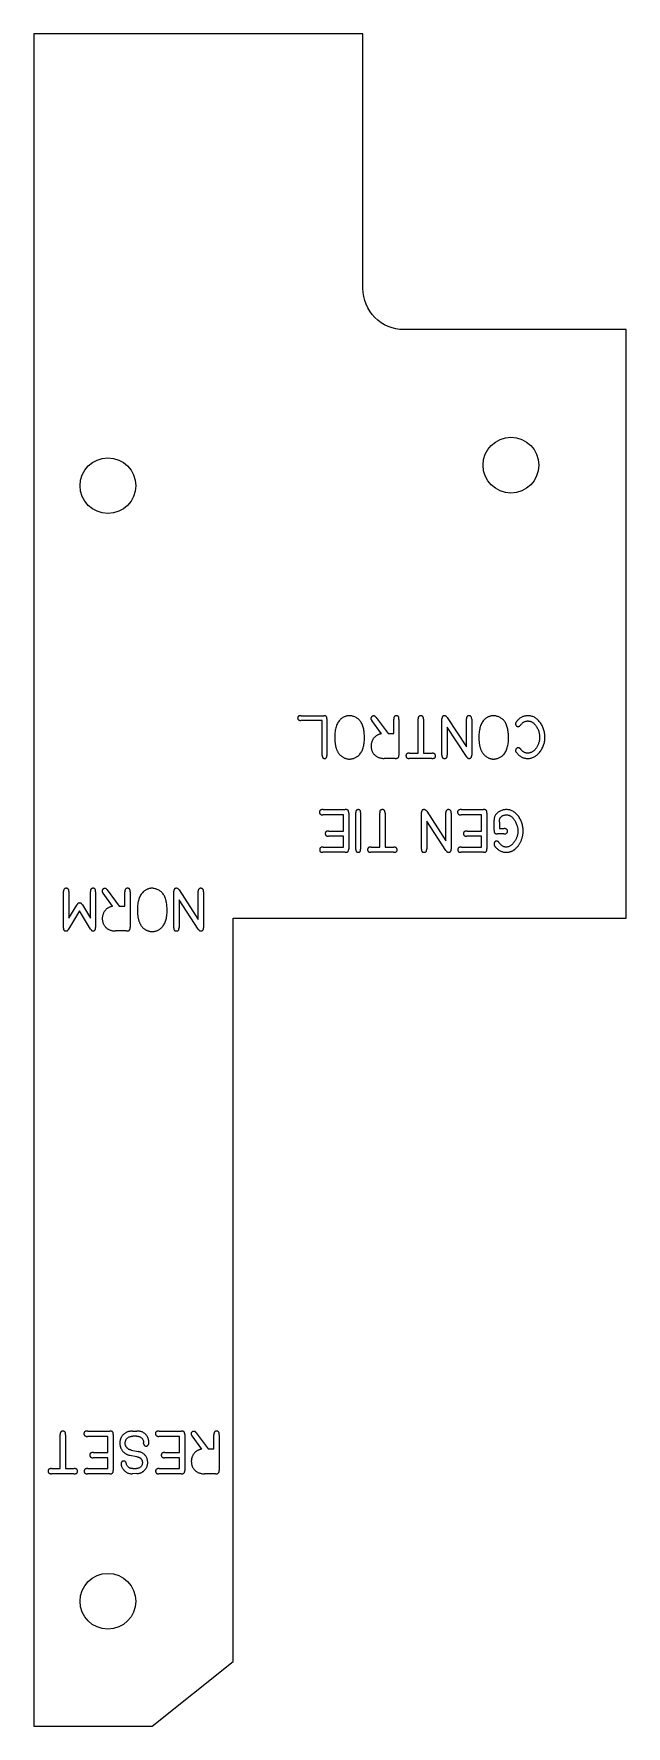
# Model space of a CAD drawing. Header units: inches. Extents: x -1 to 0.8, y -5.15 to 0.
import ezdxf

# ---------------------------------------------------------------- set-up
doc = ezdxf.new("R2010")
doc.units = ezdxf.units.IN
doc.layers.get('0').update_dxf_attribs({"linetype": 'CONTINUOUS'})

msp = doc.modelspace()

# ---------------------------------------------------------------- linework, layer by layer
for p, q in [((-0.1236, -2.0893, 0), (-0.1889, -2.0893, 0)), ((-0.1875, -2.0751, 0), (-0.1183, -2.0751, 0)), ((-0.1236, -2.1964, 0), (-0.1236, -2.0893, 0)), ((-0.1093, -2.0847, 0), (-0.1093, -2.1964, 0)), ((0.0564, -2.1299, 0), (0.0272, -2.0897, 0)), ((0.04, -2.0802, 0), (0.0763, -2.1294, 0)), ((0.0937, -2.1294, 0), (0.0937, -2.0856, 0)), ((0.1097, -2.0864, 0), (0.1097, -2.1939, 0)), ((0.1679, -2.1891, 0), (0.1679, -2.085, 0)), ((0.1839, -2.086, 0), (0.1839, -2.1891, 0)), ((0.2403, -2.1955, 0), (0.2403, -2.0841, 0)), ((0.2563, -2.0802, 0), (0.3145, -2.1701, 0)), ((0.2563, -2.1104, 0), (0.2564, -2.1947, 0)), ((0.3147, -2.1996, 0), (0.2563, -2.1104, 0)), ((0.3145, -2.1701, 0), (0.3145, -2.0843, 0)), ((0.3306, -2.0855, 0), (0.3306, -2.1951, 0)), ((0.0763, -2.1294, 0), (0.0937, -2.1294, 0)), ((-0.0405, -2.207, 0), (-0.0405, -2.207, 0)), ((0.0979, -2.2052, 0), (0.0648, -2.2051, 0)), ((0.2094, -2.2052, 0), (0.1411, -2.2051, 0)), ((0.1417, -2.1891, 0), (0.1679, -2.1891, 0)), ((0.1839, -2.1891, 0), (0.2104, -2.1891, 0)), ((0.3976, -2.207, 0), (0.3976, -2.207, 0)), ((0.5006, -2.2052, 0), (0.5006, -2.2051, 0)), ((-0.1207, -2.3607, 0), (-0.0535, -2.3607, 0)), ((0.1939, -2.3659, 0), (0.252, -2.4557, 0)), ((0.2993, -2.3607, 0), (0.3665, -2.3607, 0)), ((-0.0593, -2.3768, 0), (-0.1217, -2.3768, 0)), ((-0.0593, -2.4259, 0), (-0.0593, -2.3768, 0)), ((-0.0432, -2.3714, 0), (-0.0432, -2.4804, 0)), ((-0.0213, -2.4821, 0), (-0.0213, -2.3696, 0)), ((-0.007, -2.3697, 0), (-0.007, -2.4815, 0)), ((0.0511, -2.4748, 0), (0.0511, -2.3706, 0)), ((0.0672, -2.3716, 0), (0.0672, -2.4748, 0)), ((0.1778, -2.4811, 0), (0.1779, -2.3698, 0)), ((0.1939, -2.396, 0), (0.1939, -2.4804, 0)), ((0.2522, -2.4853, 0), (0.1939, -2.396, 0)), ((0.252, -2.4557, 0), (0.252, -2.37, 0)), ((0.2681, -2.3712, 0), (0.2681, -2.4807, 0)), ((0.3607, -2.3768, 0), (0.2983, -2.3768, 0)), ((0.3607, -2.4259, 0), (0.3607, -2.3768, 0)), ((0.3767, -2.3714, 0), (0.3768, -2.4804, 0)), ((0.3987, -2.4238, 0), (0.3987, -2.3932, 0)), ((0.4147, -2.3983, 0), (0.4147, -2.4187, 0)), ((0.4147, -2.4187, 0), (0.4289, -2.4186, 0)), ((-0.0593, -2.442, 0), (-0.1043, -2.442, 0)), ((-0.1035, -2.4259, 0), (-0.0593, -2.4259, 0)), ((-0.0593, -2.4748, 0), (-0.0593, -2.442, 0)), ((0.3607, -2.442, 0), (0.3157, -2.442, 0)), ((0.3165, -2.4259, 0), (0.3607, -2.4259, 0)), ((0.3607, -2.4748, 0), (0.3607, -2.442, 0)), ((0.4281, -2.4347, 0), (0.4092, -2.4347, 0)), ((-0.0539, -2.4908, 0), (-0.1215, -2.4908, 0)), ((-0.1207, -2.4748, 0), (-0.0593, -2.4748, 0)), ((0.0926, -2.4908, 0), (0.0244, -2.4908, 0)), ((0.0249, -2.4748, 0), (0.0511, -2.4748, 0)), ((0.0672, -2.4748, 0), (0.0936, -2.4748, 0)), ((0.3661, -2.4908, 0), (0.2985, -2.4908, 0)), ((0.2993, -2.4748, 0), (0.3607, -2.4748, 0)), ((-0.9099, -2.7217, 0), (-0.9098, -2.609, 0)), ((-0.8938, -2.61, 0), (-0.8938, -2.6915, 0)), ((-0.8284, -2.6915, 0), (-0.8284, -2.6103, 0)), ((-0.8123, -2.6107, 0), (-0.8123, -2.7196, 0)), ((-0.7606, -2.655, 0), (-0.7899, -2.6147, 0)), ((-0.7771, -2.6052, 0), (-0.7407, -2.6544, 0)), ((-0.7234, -2.6544, 0), (-0.7234, -2.6107, 0)), ((-0.7074, -2.6114, 0), (-0.7073, -2.7189, 0)), ((-0.575, -2.7205, 0), (-0.575, -2.6092, 0)), ((-0.5589, -2.6053, 0), (-0.5008, -2.6951, 0)), ((-0.5008, -2.6951, 0), (-0.5008, -2.6094, 0)), ((-0.4847, -2.6106, 0), (-0.4847, -2.7201, 0)), ((-0.8611, -2.6688, 0), (-0.8946, -2.725, 0)), ((-0.8938, -2.6915, 0), (-0.8699, -2.6518, 0)), ((-0.8276, -2.7243, 0), (-0.8611, -2.6688, 0)), ((-0.8527, -2.6508, 0), (-0.8284, -2.6915, 0)), ((-0.7407, -2.6544, 0), (-0.7234, -2.6544, 0)), ((-0.5589, -2.6354, 0), (-0.5589, -2.7198, 0)), ((-0.5006, -2.7247, 0), (-0.5589, -2.6354, 0)), ((-0.7192, -2.7302, 0), (-0.7522, -2.7302, 0)), ((-0.6404, -2.732, 0), (-0.6403, -2.732, 0)), ((-0.9198, -4.3661, 0), (-0.9198, -4.262, 0)), ((-0.9038, -4.263, 0), (-0.9038, -4.3661, 0)), ((-0.775, -4.2681, 0), (-0.8374, -4.2681, 0)), ((-0.8364, -4.2521, 0), (-0.7692, -4.2521, 0)), ((-0.775, -4.3172, 0), (-0.775, -4.2681, 0)), ((-0.7589, -4.2627, 0), (-0.7589, -4.3717, 0)), ((-0.7002, -4.2521, 0), (-0.6875, -4.2521, 0)), ((-0.6877, -4.2678, 0), (-0.6994, -4.2678, 0)), ((-0.5578, -4.2681, 0), (-0.6201, -4.2681, 0)), ((-0.6192, -4.2521, 0), (-0.552, -4.2521, 0)), ((-0.5578, -4.3172, 0), (-0.5578, -4.2681, 0)), ((-0.5417, -4.2627, 0), (-0.5417, -4.3717, 0)), ((-0.49, -4.307, 0), (-0.5193, -4.2667, 0)), ((-0.5065, -4.2572, 0), (-0.4701, -4.3064, 0)), ((-0.4528, -4.3064, 0), (-0.4528, -4.2626, 0)), ((-0.4367, -4.2634, 0), (-0.4367, -4.3709, 0)), ((-0.8192, -4.3172, 0), (-0.775, -4.3172, 0)), ((-0.6869, -4.3302, 0), (-0.7081, -4.3259, 0)), ((-0.7041, -4.3098, 0), (-0.683, -4.3143, 0)), ((-0.6666, -4.2895, 0), (-0.6666, -4.2879, 0)), ((-0.602, -4.3172, 0), (-0.5578, -4.3172, 0)), ((-0.4701, -4.3064, 0), (-0.4528, -4.3064, 0)), ((-0.946, -4.3661, 0), (-0.9198, -4.3661, 0)), ((-0.9038, -4.3661, 0), (-0.8773, -4.3661, 0)), ((-0.8364, -4.3661, 0), (-0.775, -4.3661, 0)), ((-0.775, -4.3333, 0), (-0.82, -4.3333, 0)), ((-0.775, -4.3661, 0), (-0.775, -4.3333, 0)), ((-0.6993, -4.3662, 0), (-0.6984, -4.3662, 0)), ((-0.6984, -4.3662, 0), (-0.6886, -4.366, 0)), ((-0.6192, -4.3661, 0), (-0.5578, -4.3661, 0)), ((-0.5578, -4.3333, 0), (-0.6027, -4.3333, 0)), ((-0.5578, -4.3661, 0), (-0.5578, -4.3333, 0)), ((-0.8783, -4.3822, 0), (-0.9466, -4.3822, 0)), ((-0.7696, -4.3822, 0), (-0.8372, -4.3822, 0)), ((-0.7001, -4.3822, 0), (-0.7013, -4.3822, 0)), ((-0.6875, -4.3816, 0), (-0.7001, -4.3822, 0)), ((-0.5524, -4.3822, 0), (-0.62, -4.3822, 0)), ((-0.4485, -4.3822, 0), (-0.4816, -4.3822, 0))]:
    msp.add_line(p, q)
msp.add_lwpolyline([(-0.64, -5.15), (-0.394, -4.9535), (-0.394, -2.6907), (0.8, -2.6907), (0.8, -0.9), (0.125, -0.9, -0.414214), (0, -0.775), (0, 0), (-1, 0), (-1, -5.15)], format="xyb", close=True)
for centre, radius in [((0.45, -1.3125, 0), 0.0848), ((-0.775, -1.375, 0), 0.0847), ((-0.775, -4.77, 0), 0.0848)]:
    msp.add_circle(centre, radius)
for points, knots in [([(-0.1932, -2.0754, 0), (-0.1939, -2.0757, 0), (-0.1946, -2.0761, 0), (-0.1953, -2.0765, 0), (-0.1958, -2.0769, 0), (-0.1964, -2.0774, 0), (-0.1968, -2.078, 0), (-0.1972, -2.0786, 0), (-0.1976, -2.0793, 0), (-0.1978, -2.0799, 0), (-0.198, -2.0807, 0), (-0.1981, -2.0815, 0), (-0.1983, -2.0823, 0)], [0, 0, 0, 0, 0.2596467, 0.2596467, 0.2596467, 0.5002268, 0.5002268, 0.5002268, 0.7361659, 0.7361659, 0.7361659, 1, 1, 1, 1]), ([(-0.1983, -2.0823, 0), (-0.1982, -2.083, 0), (-0.1981, -2.0838, 0), (-0.1979, -2.0845, 0), (-0.1977, -2.0852, 0), (-0.1973, -2.0858, 0), (-0.1968, -2.0864, 0), (-0.1964, -2.087, 0), (-0.1959, -2.0876, 0), (-0.1953, -2.088, 0), (-0.1947, -2.0884, 0), (-0.194, -2.0887, 0), (-0.1934, -2.0889, 0)], [0, 0, 0, 0, 0.251389, 0.251389, 0.251389, 0.506278, 0.506278, 0.506278, 0.756676, 0.756676, 0.756676, 1, 1, 1, 1]), ([(-0.1934, -2.0889, 0), (-0.1931, -2.089, 0), (-0.1928, -2.0891, 0), (-0.1925, -2.0891, 0), (-0.1923, -2.0892, 0), (-0.192, -2.0892, 0), (-0.1917, -2.0893, 0), (-0.1913, -2.0893, 0), (-0.1909, -2.0893, 0), (-0.1906, -2.0893, 0), (-0.19, -2.0893, 0), (-0.1894, -2.0893, 0), (-0.1889, -2.0893, 0)], [0, 0, 0, 0, 0.187553, 0.187553, 0.187553, 0.376242, 0.376242, 0.376242, 0.625932, 0.625932, 0.625932, 1, 1, 1, 1]), ([(-0.1875, -2.0751, 0), (-0.188, -2.0751, 0), (-0.1885, -2.0751, 0), (-0.189, -2.0751, 0), (-0.1894, -2.0751, 0), (-0.1898, -2.0751, 0), (-0.1902, -2.0751, 0), (-0.1905, -2.0751, 0), (-0.1908, -2.0751, 0), (-0.1911, -2.0751, 0), (-0.1913, -2.0751, 0), (-0.1915, -2.0751, 0), (-0.1917, -2.0751, 0), (-0.192, -2.0751, 0), (-0.1923, -2.0751, 0), (-0.1925, -2.0752, 0), (-0.1927, -2.0753, 0), (-0.193, -2.0753, 0), (-0.1932, -2.0754, 0)], [0, 0, 0, 0, 0.26677, 0.26677, 0.26677, 0.47526, 0.47526, 0.47526, 0.63411, 0.63411, 0.63411, 0.738474, 0.738474, 0.738474, 0.883794, 0.883794, 0.883794, 1, 1, 1, 1]), ([(-0.1093, -2.0847, 0), (-0.1093, -2.0839, 0), (-0.1092, -2.0832, 0), (-0.1093, -2.0824, 0), (-0.1093, -2.0818, 0), (-0.1095, -2.0811, 0), (-0.1096, -2.0805, 0), (-0.1098, -2.0799, 0), (-0.11, -2.0793, 0), (-0.1103, -2.0788, 0), (-0.1105, -2.0783, 0), (-0.1109, -2.0778, 0), (-0.1112, -2.0774, 0), (-0.1116, -2.077, 0), (-0.1121, -2.0767, 0), (-0.1125, -2.0764, 0), (-0.113, -2.0761, 0), (-0.1135, -2.0758, 0), (-0.1141, -2.0757, 0), (-0.1147, -2.0754, 0), (-0.1154, -2.0753, 0), (-0.116, -2.0752, 0), (-0.1168, -2.0751, 0), (-0.1175, -2.0751, 0), (-0.1183, -2.0751, 0)], [0, 0, 0, 0, 0.148439, 0.148439, 0.148439, 0.277754, 0.277754, 0.277754, 0.394678, 0.394678, 0.394678, 0.503287, 0.503287, 0.503287, 0.610856, 0.610856, 0.610856, 0.724856, 0.724856, 0.724856, 0.853841, 0.853841, 0.853841, 1, 1, 1, 1]), ([(-0.0683, -2.0862, 0), (-0.0697, -2.0877, 0), (-0.0711, -2.0892, 0), (-0.0724, -2.0908, 0), (-0.0737, -2.0925, 0), (-0.0748, -2.0942, 0), (-0.0759, -2.0961, 0), (-0.077, -2.0979, 0), (-0.078, -2.0999, 0), (-0.0789, -2.1019, 0), (-0.0798, -2.104, 0), (-0.0806, -2.1062, 0), (-0.0813, -2.1084, 0), (-0.082, -2.1107, 0), (-0.0826, -2.1131, 0), (-0.0832, -2.1155, 0), (-0.0837, -2.118, 0), (-0.0841, -2.1206, 0), (-0.0845, -2.1232, 0), (-0.0849, -2.126, 0), (-0.0851, -2.1288, 0), (-0.0853, -2.1315, 0), (-0.0854, -2.1345, 0), (-0.0855, -2.1375, 0), (-0.0855, -2.1405, 0)], [0, 0, 0, 0, 0.1049171, 0.1049171, 0.1049171, 0.2129477, 0.2129477, 0.2129477, 0.3252539, 0.3252539, 0.3252539, 0.4434431, 0.4434431, 0.4434431, 0.5691427, 0.5691427, 0.5691427, 0.7031781, 0.7031781, 0.7031781, 0.8465565, 0.8465565, 0.8465565, 1, 1, 1, 1]), ([(-0.0409, -2.0751, 0), (-0.0421, -2.0751, 0), (-0.0433, -2.0751, 0), (-0.0445, -2.0753, 0), (-0.0457, -2.0754, 0), (-0.0469, -2.0756, 0), (-0.0481, -2.0759, 0), (-0.0493, -2.0761, 0), (-0.0506, -2.0764, 0), (-0.0518, -2.0768, 0), (-0.053, -2.0771, 0), (-0.0542, -2.0776, 0), (-0.0554, -2.0781, 0), (-0.0566, -2.0786, 0), (-0.0578, -2.0791, 0), (-0.059, -2.0797, 0), (-0.0601, -2.0803, 0), (-0.0612, -2.0809, 0), (-0.0623, -2.0816, 0), (-0.0634, -2.0823, 0), (-0.0644, -2.083, 0), (-0.0654, -2.0837, 0), (-0.0664, -2.0845, 0), (-0.0674, -2.0854, 0), (-0.0683, -2.0862, 0)], [0, 0, 0, 0, 0.118981, 0.118981, 0.118981, 0.240318, 0.240318, 0.240318, 0.364646, 0.364646, 0.364646, 0.49276, 0.49276, 0.49276, 0.622125, 0.622125, 0.622125, 0.749523, 0.749523, 0.749523, 0.874592, 0.874592, 0.874592, 1, 1, 1, 1]), ([(-0.0079, -2.0913, 0), (-0.0089, -2.0902, 0), (-0.0099, -2.089, 0), (-0.011, -2.0879, 0), (-0.0121, -2.0868, 0), (-0.0133, -2.0858, 0), (-0.0145, -2.0849, 0), (-0.0158, -2.0839, 0), (-0.0171, -2.083, 0), (-0.0184, -2.0821, 0), (-0.0198, -2.0813, 0), (-0.0213, -2.0804, 0), (-0.0227, -2.0797, 0), (-0.0242, -2.079, 0), (-0.0257, -2.0783, 0), (-0.0273, -2.0777, 0), (-0.0288, -2.0772, 0), (-0.0303, -2.0767, 0), (-0.0318, -2.0763, 0), (-0.0333, -2.0759, 0), (-0.0348, -2.0756, 0), (-0.0364, -2.0754, 0), (-0.0379, -2.0752, 0), (-0.0394, -2.0751, 0), (-0.0409, -2.0751, 0)], [0, 0, 0, 0, 0.121113, 0.121113, 0.121113, 0.243963, 0.243963, 0.243963, 0.369981, 0.369981, 0.369981, 0.501105, 0.501105, 0.501105, 0.632263, 0.632263, 0.632263, 0.757497, 0.757497, 0.757497, 0.880131, 0.880131, 0.880131, 1, 1, 1, 1]), ([(0.0048, -2.1427, 0), (0.0047, -2.14, 0), (0.0047, -2.1372, 0), (0.0046, -2.1345, 0), (0.0044, -2.1319, 0), (0.0042, -2.1293, 0), (0.004, -2.1268, 0), (0.0037, -2.1244, 0), (0.0034, -2.122, 0), (0.003, -2.1196, 0), (0.0026, -2.1173, 0), (0.0021, -2.1151, 0), (0.0016, -2.1129, 0), (0.0011, -2.1108, 0), (0.0005, -2.1087, 0), (-0.0002, -2.1067, 0), (-0.0008, -2.1048, 0), (-0.0016, -2.1029, 0), (-0.0024, -2.1011, 0), (-0.0031, -2.0993, 0), (-0.004, -2.0976, 0), (-0.005, -2.0959, 0), (-0.0059, -2.0944, 0), (-0.0069, -2.0928, 0), (-0.0079, -2.0913, 0)], [0, 0, 0, 0, 0.153124, 0.153124, 0.153124, 0.297158, 0.297158, 0.297158, 0.432037, 0.432037, 0.432037, 0.559346, 0.559346, 0.559346, 0.678717, 0.678717, 0.678717, 0.790963, 0.790963, 0.790963, 0.898004, 0.898004, 0.898004, 1, 1, 1, 1]), ([(0.0325, -2.0757, 0), (0.032, -2.0758, 0), (0.0314, -2.0758, 0), (0.0308, -2.0759, 0), (0.0303, -2.076, 0), (0.0298, -2.0761, 0), (0.0293, -2.0763, 0), (0.0288, -2.0765, 0), (0.0284, -2.0767, 0), (0.0279, -2.077, 0), (0.0275, -2.0773, 0), (0.0271, -2.0776, 0), (0.0267, -2.0779, 0), (0.0263, -2.0783, 0), (0.026, -2.0787, 0), (0.0257, -2.0791, 0), (0.0254, -2.0795, 0), (0.0252, -2.0799, 0), (0.0249, -2.0804, 0), (0.0247, -2.0809, 0), (0.0246, -2.0813, 0), (0.0245, -2.0819, 0), (0.0244, -2.0824, 0), (0.0243, -2.0829, 0), (0.0243, -2.0835, 0)], [0, 0, 0, 0, 0.135725, 0.135725, 0.135725, 0.26129, 0.26129, 0.26129, 0.384102, 0.384102, 0.384102, 0.506106, 0.506106, 0.506106, 0.628917, 0.628917, 0.628917, 0.747851, 0.747851, 0.747851, 0.870992, 0.870992, 0.870992, 1, 1, 1, 1]), ([(0.0243, -2.0835, 0), (0.0243, -2.0839, 0), (0.0243, -2.0843, 0), (0.0244, -2.0848, 0), (0.0245, -2.0852, 0), (0.0246, -2.0857, 0), (0.0248, -2.0861, 0), (0.025, -2.0866, 0), (0.0252, -2.087, 0), (0.0255, -2.0874, 0), (0.0257, -2.0878, 0), (0.0261, -2.0883, 0), (0.0264, -2.0887, 0)], [0, 0, 0, 0, 0.226314, 0.226314, 0.226314, 0.465329, 0.465329, 0.465329, 0.719634, 0.719634, 0.719634, 1, 1, 1, 1]), ([(0.0264, -2.0887, 0), (0.0266, -2.0889, 0), (0.0268, -2.0891, 0), (0.0269, -2.0893, 0), (0.027, -2.0894, 0), (0.0271, -2.0895, 0), (0.0272, -2.0897, 0)], [0, 0, 0, 0, 0.617839, 0.617839, 0.617839, 1, 1, 1, 1]), ([(0.04, -2.0802, 0), (0.0397, -2.0798, 0), (0.0394, -2.0794, 0), (0.0391, -2.079, 0), (0.0388, -2.0786, 0), (0.0385, -2.0783, 0), (0.0382, -2.078, 0), (0.0379, -2.0777, 0), (0.0376, -2.0774, 0), (0.0373, -2.0772, 0), (0.037, -2.077, 0), (0.0367, -2.0768, 0), (0.0365, -2.0766, 0), (0.0359, -2.0763, 0), (0.0353, -2.076, 0), (0.0347, -2.0759, 0), (0.034, -2.0758, 0), (0.0332, -2.0758, 0), (0.0325, -2.0757, 0)], [0, 0, 0, 0, 0.167856, 0.167856, 0.167856, 0.314748, 0.314748, 0.314748, 0.444139, 0.444139, 0.444139, 0.555043, 0.555043, 0.555043, 0.763862, 0.763862, 0.763862, 1, 1, 1, 1]), ([(0.1016, -2.0751, 0), (0.101, -2.0751, 0), (0.1003, -2.0751, 0), (0.0997, -2.0751, 0), (0.0992, -2.0752, 0), (0.0986, -2.0754, 0), (0.0981, -2.0756, 0), (0.0976, -2.0758, 0), (0.0971, -2.076, 0), (0.0967, -2.0764, 0), (0.0963, -2.0767, 0), (0.0959, -2.0771, 0), (0.0956, -2.0775, 0), (0.0953, -2.078, 0), (0.095, -2.0785, 0), (0.0947, -2.079, 0), (0.0945, -2.0796, 0), (0.0943, -2.0802, 0), (0.0941, -2.0809, 0), (0.0939, -2.0816, 0), (0.0938, -2.0823, 0), (0.0938, -2.0831, 0), (0.0937, -2.0839, 0), (0.0937, -2.0848, 0), (0.0937, -2.0856, 0)], [0, 0, 0, 0, 0.124646, 0.124646, 0.124646, 0.23419, 0.23419, 0.23419, 0.339077, 0.339077, 0.339077, 0.444245, 0.444245, 0.444245, 0.558359, 0.558359, 0.558359, 0.685896, 0.685896, 0.685896, 0.832567, 0.832567, 0.832567, 1, 1, 1, 1]), ([(0.1095, -2.0809, 0), (0.1094, -2.0805, 0), (0.1093, -2.0801, 0), (0.1092, -2.0797, 0), (0.109, -2.0793, 0), (0.1088, -2.0789, 0), (0.1086, -2.0785, 0), (0.1084, -2.0782, 0), (0.1081, -2.0778, 0), (0.1078, -2.0775, 0), (0.1075, -2.0772, 0), (0.1072, -2.0769, 0), (0.1068, -2.0767, 0), (0.1064, -2.0764, 0), (0.1061, -2.0762, 0), (0.1056, -2.076, 0), (0.1052, -2.0758, 0), (0.1048, -2.0756, 0), (0.1044, -2.0755, 0), (0.104, -2.0754, 0), (0.1035, -2.0752, 0), (0.103, -2.0752, 0), (0.1026, -2.0751, 0), (0.1021, -2.0751, 0), (0.1016, -2.0751, 0)], [0, 0, 0, 0, 0.123486, 0.123486, 0.123486, 0.242589, 0.242589, 0.242589, 0.362825, 0.362825, 0.362825, 0.484354, 0.484354, 0.484354, 0.610953, 0.610953, 0.610953, 0.735309, 0.735309, 0.735309, 0.865134, 0.865134, 0.865134, 1, 1, 1, 1]), ([(0.1097, -2.0864, 0), (0.1097, -2.0856, 0), (0.1097, -2.0848, 0), (0.1097, -2.0841, 0), (0.1097, -2.0836, 0), (0.1097, -2.0831, 0), (0.1097, -2.0826, 0), (0.1097, -2.0823, 0), (0.1097, -2.082, 0), (0.1097, -2.0817, 0), (0.1096, -2.0814, 0), (0.1096, -2.0812, 0), (0.1095, -2.0809, 0)], [0, 0, 0, 0, 0.428028, 0.428028, 0.428028, 0.697539, 0.697539, 0.697539, 0.863684, 0.863684, 0.863684, 1, 1, 1, 1]), ([(0.1687, -2.0792, 0), (0.1685, -2.0795, 0), (0.1684, -2.0799, 0), (0.1683, -2.0802, 0), (0.1682, -2.0806, 0), (0.1681, -2.0809, 0), (0.168, -2.0813, 0), (0.168, -2.0818, 0), (0.1679, -2.0823, 0), (0.1679, -2.0828, 0), (0.1679, -2.0835, 0), (0.1679, -2.0842, 0), (0.1679, -2.085, 0)], [0, 0, 0, 0, 0.180688, 0.180688, 0.180688, 0.369676, 0.369676, 0.369676, 0.62249, 0.62249, 0.62249, 1, 1, 1, 1]), ([(0.1759, -2.0751, 0), (0.1751, -2.0751, 0), (0.1743, -2.0752, 0), (0.1736, -2.0753, 0), (0.1729, -2.0755, 0), (0.1722, -2.0758, 0), (0.1716, -2.0761, 0), (0.171, -2.0765, 0), (0.1704, -2.0769, 0), (0.1699, -2.0774, 0), (0.1694, -2.078, 0), (0.1691, -2.0786, 0), (0.1687, -2.0792, 0)], [0, 0, 0, 0, 0.2716251, 0.2716251, 0.2716251, 0.5137068, 0.5137068, 0.5137068, 0.7514045, 0.7514045, 0.7514045, 1, 1, 1, 1]), ([(0.1838, -2.0806, 0), (0.1836, -2.0802, 0), (0.1835, -2.0798, 0), (0.1833, -2.0794, 0), (0.1832, -2.0791, 0), (0.183, -2.0787, 0), (0.1827, -2.0784, 0), (0.1825, -2.0781, 0), (0.1822, -2.0778, 0), (0.1819, -2.0775, 0), (0.1816, -2.0772, 0), (0.1813, -2.0769, 0), (0.1809, -2.0766, 0), (0.1805, -2.0764, 0), (0.1802, -2.0762, 0), (0.1798, -2.076, 0), (0.1794, -2.0758, 0), (0.179, -2.0756, 0), (0.1786, -2.0755, 0), (0.1781, -2.0754, 0), (0.1777, -2.0752, 0), (0.1773, -2.0752, 0), (0.1768, -2.0751, 0), (0.1764, -2.0751, 0), (0.1759, -2.0751, 0)], [0, 0, 0, 0, 0.120075, 0.120075, 0.120075, 0.238469, 0.238469, 0.238469, 0.3575, 0.3575, 0.3575, 0.484643, 0.484643, 0.484643, 0.612941, 0.612941, 0.612941, 0.740114, 0.740114, 0.740114, 0.867525, 0.867525, 0.867525, 1, 1, 1, 1]), ([(0.1839, -2.086, 0), (0.184, -2.0852, 0), (0.184, -2.0845, 0), (0.184, -2.0838, 0), (0.184, -2.0834, 0), (0.184, -2.0829, 0), (0.1839, -2.0825, 0), (0.1839, -2.0822, 0), (0.1839, -2.0819, 0), (0.1839, -2.0815, 0), (0.1839, -2.0812, 0), (0.1838, -2.0809, 0), (0.1838, -2.0806, 0)], [0, 0, 0, 0, 0.401467, 0.401467, 0.401467, 0.649783, 0.649783, 0.649783, 0.824414, 0.824414, 0.824414, 1, 1, 1, 1]), ([(0.248, -2.0751, 0), (0.2474, -2.0751, 0), (0.2469, -2.0751, 0), (0.2463, -2.0752, 0), (0.2458, -2.0753, 0), (0.2452, -2.0754, 0), (0.2448, -2.0756, 0), (0.2443, -2.0758, 0), (0.2438, -2.076, 0), (0.2434, -2.0763, 0), (0.243, -2.0766, 0), (0.2427, -2.077, 0), (0.2423, -2.0773, 0), (0.242, -2.0777, 0), (0.2417, -2.0781, 0), (0.2415, -2.0786, 0), (0.2412, -2.0791, 0), (0.241, -2.0796, 0), (0.2409, -2.0802, 0), (0.2407, -2.0808, 0), (0.2406, -2.0814, 0), (0.2405, -2.082, 0), (0.2404, -2.0827, 0), (0.2403, -2.0834, 0), (0.2403, -2.0841, 0)], [0, 0, 0, 0, 0.1298231, 0.1298231, 0.1298231, 0.2467963, 0.2467963, 0.2467963, 0.3579061, 0.3579061, 0.3579061, 0.4657329, 0.4657329, 0.4657329, 0.5786125, 0.5786125, 0.5786125, 0.7041886, 0.7041886, 0.7041886, 0.8429641, 0.8429641, 0.8429641, 1, 1, 1, 1]), ([(0.2563, -2.0802, 0), (0.2558, -2.0794, 0), (0.2552, -2.0786, 0), (0.2545, -2.0779, 0), (0.2539, -2.0773, 0), (0.2532, -2.0767, 0), (0.2525, -2.0763, 0), (0.2518, -2.0759, 0), (0.2511, -2.0755, 0), (0.2503, -2.0753, 0), (0.2496, -2.0751, 0), (0.2488, -2.0751, 0), (0.248, -2.0751, 0)], [0, 0, 0, 0, 0.290623, 0.290623, 0.290623, 0.542214, 0.542214, 0.542214, 0.774801, 0.774801, 0.774801, 1, 1, 1, 1]), ([(0.3226, -2.0751, 0), (0.322, -2.0751, 0), (0.3214, -2.0751, 0), (0.3208, -2.0752, 0), (0.3203, -2.0753, 0), (0.3197, -2.0755, 0), (0.3192, -2.0757, 0), (0.3187, -2.0759, 0), (0.3183, -2.0761, 0), (0.3178, -2.0764, 0), (0.3174, -2.0767, 0), (0.317, -2.0771, 0), (0.3167, -2.0774, 0), (0.3163, -2.0778, 0), (0.3161, -2.0783, 0), (0.3158, -2.0787, 0), (0.3155, -2.0792, 0), (0.3153, -2.0798, 0), (0.3151, -2.0803, 0), (0.3149, -2.0809, 0), (0.3148, -2.0816, 0), (0.3147, -2.0822, 0), (0.3146, -2.0829, 0), (0.3145, -2.0836, 0), (0.3145, -2.0843, 0)], [0, 0, 0, 0, 0.1321297, 0.1321297, 0.1321297, 0.2519661, 0.2519661, 0.2519661, 0.3624636, 0.3624636, 0.3624636, 0.4729056, 0.4729056, 0.4729056, 0.5851871, 0.5851871, 0.5851871, 0.7085114, 0.7085114, 0.7085114, 0.8455128, 0.8455128, 0.8455128, 1, 1, 1, 1]), ([(0.3298, -2.079, 0), (0.3294, -2.0784, 0), (0.329, -2.0779, 0), (0.3285, -2.0774, 0), (0.328, -2.0769, 0), (0.3275, -2.0765, 0), (0.3269, -2.0761, 0), (0.3263, -2.0758, 0), (0.3256, -2.0755, 0), (0.3249, -2.0754, 0), (0.3242, -2.0752, 0), (0.3234, -2.0751, 0), (0.3226, -2.0751, 0)], [0, 0, 0, 0, 0.247683, 0.247683, 0.247683, 0.484068, 0.484068, 0.484068, 0.729372, 0.729372, 0.729372, 1, 1, 1, 1]), ([(0.3306, -2.0855, 0), (0.3306, -2.0847, 0), (0.3306, -2.0839, 0), (0.3305, -2.083, 0), (0.3305, -2.0825, 0), (0.3305, -2.0819, 0), (0.3304, -2.0813, 0), (0.3304, -2.0809, 0), (0.3303, -2.0805, 0), (0.3302, -2.0801, 0), (0.3301, -2.0797, 0), (0.3299, -2.0794, 0), (0.3298, -2.079, 0)], [0, 0, 0, 0, 0.379232, 0.379232, 0.379232, 0.640476, 0.640476, 0.640476, 0.832404, 0.832404, 0.832404, 1, 1, 1, 1]), ([(0.3698, -2.0862, 0), (0.3684, -2.0877, 0), (0.367, -2.0892, 0), (0.3657, -2.0908, 0), (0.3644, -2.0925, 0), (0.3633, -2.0942, 0), (0.3622, -2.0961, 0), (0.3611, -2.0979, 0), (0.3601, -2.0999, 0), (0.3592, -2.1019, 0), (0.3583, -2.104, 0), (0.3575, -2.1062, 0), (0.3568, -2.1084, 0), (0.3561, -2.1107, 0), (0.3554, -2.1131, 0), (0.3549, -2.1155, 0), (0.3544, -2.118, 0), (0.3539, -2.1206, 0), (0.3536, -2.1232, 0), (0.3532, -2.126, 0), (0.353, -2.1288, 0), (0.3528, -2.1315, 0), (0.3526, -2.1345, 0), (0.3526, -2.1375, 0), (0.3525, -2.1405, 0)], [0, 0, 0, 0, 0.104917, 0.104917, 0.104917, 0.212948, 0.212948, 0.212948, 0.325254, 0.325254, 0.325254, 0.443443, 0.443443, 0.443443, 0.569143, 0.569143, 0.569143, 0.703178, 0.703178, 0.703178, 0.846557, 0.846557, 0.846557, 1, 1, 1, 1]), ([(0.3972, -2.0751, 0), (0.396, -2.0751, 0), (0.3948, -2.0751, 0), (0.3936, -2.0753, 0), (0.3924, -2.0754, 0), (0.3912, -2.0756, 0), (0.39, -2.0759, 0), (0.3887, -2.0761, 0), (0.3875, -2.0764, 0), (0.3863, -2.0768, 0), (0.3851, -2.0771, 0), (0.3839, -2.0776, 0), (0.3827, -2.0781, 0), (0.3815, -2.0786, 0), (0.3803, -2.0791, 0), (0.3791, -2.0797, 0), (0.378, -2.0803, 0), (0.3769, -2.0809, 0), (0.3758, -2.0816, 0), (0.3747, -2.0823, 0), (0.3737, -2.083, 0), (0.3727, -2.0837, 0), (0.3717, -2.0845, 0), (0.3707, -2.0854, 0), (0.3698, -2.0862, 0)], [0, 0, 0, 0, 0.118981, 0.118981, 0.118981, 0.240318, 0.240318, 0.240318, 0.364646, 0.364646, 0.364646, 0.49276, 0.49276, 0.49276, 0.622125, 0.622125, 0.622125, 0.749523, 0.749523, 0.749523, 0.874592, 0.874592, 0.874592, 1, 1, 1, 1]), ([(0.4302, -2.0913, 0), (0.4292, -2.0902, 0), (0.4282, -2.089, 0), (0.4271, -2.0879, 0), (0.426, -2.0868, 0), (0.4248, -2.0858, 0), (0.4236, -2.0849, 0), (0.4223, -2.0839, 0), (0.421, -2.083, 0), (0.4197, -2.0821, 0), (0.4183, -2.0813, 0), (0.4168, -2.0804, 0), (0.4153, -2.0797, 0), (0.4139, -2.079, 0), (0.4123, -2.0783, 0), (0.4108, -2.0777, 0), (0.4093, -2.0772, 0), (0.4078, -2.0767, 0), (0.4063, -2.0763, 0), (0.4048, -2.0759, 0), (0.4032, -2.0756, 0), (0.4017, -2.0754, 0), (0.4002, -2.0752, 0), (0.3987, -2.0751, 0), (0.3972, -2.0751, 0)], [0, 0, 0, 0, 0.121113, 0.121113, 0.121113, 0.243963, 0.243963, 0.243963, 0.369981, 0.369981, 0.369981, 0.501105, 0.501105, 0.501105, 0.632263, 0.632263, 0.632263, 0.757497, 0.757497, 0.757497, 0.880131, 0.880131, 0.880131, 1, 1, 1, 1]), ([(0.4428, -2.1427, 0), (0.4428, -2.14, 0), (0.4428, -2.1372, 0), (0.4426, -2.1345, 0), (0.4425, -2.1319, 0), (0.4423, -2.1293, 0), (0.442, -2.1268, 0), (0.4418, -2.1244, 0), (0.4415, -2.122, 0), (0.441, -2.1196, 0), (0.4407, -2.1173, 0), (0.4402, -2.1151, 0), (0.4397, -2.1129, 0), (0.4392, -2.1108, 0), (0.4386, -2.1087, 0), (0.4379, -2.1067, 0), (0.4372, -2.1048, 0), (0.4365, -2.1029, 0), (0.4357, -2.1011, 0), (0.4349, -2.0993, 0), (0.4341, -2.0976, 0), (0.4331, -2.0959, 0), (0.4322, -2.0944, 0), (0.4312, -2.0928, 0), (0.4302, -2.0913, 0)], [0, 0, 0, 0, 0.153124, 0.153124, 0.153124, 0.297158, 0.297158, 0.297158, 0.432037, 0.432037, 0.432037, 0.559346, 0.559346, 0.559346, 0.678717, 0.678717, 0.678717, 0.790963, 0.790963, 0.790963, 0.898004, 0.898004, 0.898004, 1, 1, 1, 1]), ([(0.4701, -2.0892, 0), (0.4696, -2.0898, 0), (0.469, -2.0904, 0), (0.4685, -2.091, 0), (0.468, -2.0915, 0), (0.4675, -2.0921, 0), (0.4671, -2.0926, 0), (0.4667, -2.0931, 0), (0.4663, -2.0936, 0), (0.466, -2.0941, 0), (0.4657, -2.0945, 0), (0.4654, -2.0949, 0), (0.4651, -2.0953, 0), (0.4647, -2.096, 0), (0.4643, -2.0967, 0), (0.4641, -2.0975, 0), (0.464, -2.0982, 0), (0.4639, -2.0989, 0), (0.4638, -2.0996, 0)], [0, 0, 0, 0, 0.200215, 0.200215, 0.200215, 0.371652, 0.371652, 0.371652, 0.518084, 0.518084, 0.518084, 0.638274, 0.638274, 0.638274, 0.834208, 0.834208, 0.834208, 1, 1, 1, 1]), ([(0.4638, -2.0996, 0), (0.4639, -2.1002, 0), (0.4639, -2.1008, 0), (0.464, -2.1013, 0), (0.4641, -2.1019, 0), (0.4642, -2.1024, 0), (0.4644, -2.1029, 0), (0.4646, -2.1034, 0), (0.4649, -2.1039, 0), (0.4651, -2.1043, 0), (0.4654, -2.1047, 0), (0.4657, -2.1051, 0), (0.4661, -2.1055, 0), (0.4664, -2.1059, 0), (0.4668, -2.1062, 0), (0.4672, -2.1065, 0), (0.4676, -2.1068, 0), (0.4681, -2.107, 0), (0.4685, -2.1072, 0), (0.469, -2.1074, 0), (0.4695, -2.1075, 0), (0.47, -2.1076, 0), (0.4706, -2.1077, 0), (0.4711, -2.1078, 0), (0.4717, -2.1078, 0)], [0, 0, 0, 0, 0.140842, 0.140842, 0.140842, 0.269864, 0.269864, 0.269864, 0.392287, 0.392287, 0.392287, 0.511159, 0.511159, 0.511159, 0.631131, 0.631131, 0.631131, 0.747646, 0.747646, 0.747646, 0.870232, 0.870232, 0.870232, 1, 1, 1, 1]), ([(0.5016, -2.0751, 0), (0.5001, -2.0751, 0), (0.4986, -2.0751, 0), (0.4971, -2.0753, 0), (0.4956, -2.0754, 0), (0.4942, -2.0757, 0), (0.4927, -2.076, 0), (0.4913, -2.0763, 0), (0.4899, -2.0767, 0), (0.4885, -2.0771, 0), (0.4872, -2.0775, 0), (0.4858, -2.078, 0), (0.4845, -2.0786, 0), (0.4832, -2.0792, 0), (0.4819, -2.0799, 0), (0.4807, -2.0806, 0), (0.4794, -2.0814, 0), (0.4782, -2.0822, 0), (0.477, -2.083, 0), (0.4758, -2.0839, 0), (0.4746, -2.0849, 0), (0.4735, -2.0859, 0), (0.4723, -2.0869, 0), (0.4712, -2.0881, 0), (0.4701, -2.0892, 0)], [0, 0, 0, 0, 0.12683, 0.12683, 0.12683, 0.250997, 0.250997, 0.250997, 0.373134, 0.373134, 0.373134, 0.494165, 0.494165, 0.494165, 0.61602, 0.61602, 0.61602, 0.740198, 0.740198, 0.740198, 0.867607, 0.867607, 0.867607, 1, 1, 1, 1]), ([(0.4717, -2.1078, 0), (0.4724, -2.1078, 0), (0.4732, -2.1077, 0), (0.4739, -2.1076, 0), (0.4745, -2.1075, 0), (0.4752, -2.1072, 0), (0.4757, -2.1069, 0), (0.4763, -2.1066, 0), (0.4769, -2.1062, 0), (0.4773, -2.1057, 0), (0.4779, -2.1052, 0), (0.4784, -2.1045, 0), (0.4789, -2.1039, 0)], [0, 0, 0, 0, 0.259798, 0.259798, 0.259798, 0.482573, 0.482573, 0.482573, 0.716463, 0.716463, 0.716463, 1, 1, 1, 1]), ([(0.4789, -2.1039, 0), (0.4797, -2.1028, 0), (0.4806, -2.1018, 0), (0.4814, -2.1008, 0), (0.4822, -2.0999, 0), (0.4831, -2.099, 0), (0.484, -2.0982, 0), (0.4848, -2.0974, 0), (0.4857, -2.0967, 0), (0.4866, -2.096, 0), (0.4874, -2.0953, 0), (0.4883, -2.0947, 0), (0.4892, -2.0942, 0), (0.4901, -2.0937, 0), (0.491, -2.0932, 0), (0.492, -2.0928, 0), (0.4929, -2.0924, 0), (0.4939, -2.0921, 0), (0.4948, -2.0918, 0), (0.4958, -2.0916, 0), (0.4967, -2.0914, 0), (0.4977, -2.0913, 0), (0.4987, -2.0912, 0), (0.4996, -2.0911, 0), (0.5006, -2.0911, 0)], [0, 0, 0, 0, 0.149864, 0.149864, 0.149864, 0.289861, 0.289861, 0.289861, 0.421163, 0.421163, 0.421163, 0.544177, 0.544177, 0.544177, 0.661735, 0.661735, 0.661735, 0.775991, 0.775991, 0.775991, 0.887369, 0.887369, 0.887369, 1, 1, 1, 1]), ([(0.5006, -2.0911, 0), (0.5017, -2.0911, 0), (0.5027, -2.0911, 0), (0.5038, -2.0912, 0), (0.5048, -2.0913, 0), (0.5058, -2.0915, 0), (0.5068, -2.0917, 0), (0.5078, -2.0919, 0), (0.5088, -2.0922, 0), (0.5098, -2.0925, 0), (0.5108, -2.0929, 0), (0.5117, -2.0933, 0), (0.5126, -2.0937, 0), (0.5136, -2.0942, 0), (0.5145, -2.0947, 0), (0.5154, -2.0953, 0), (0.5163, -2.0958, 0), (0.5171, -2.0965, 0), (0.518, -2.0971, 0), (0.5189, -2.0978, 0), (0.5197, -2.0986, 0), (0.5205, -2.0993, 0), (0.5213, -2.1002, 0), (0.5221, -2.101, 0), (0.5229, -2.1019, 0)], [0, 0, 0, 0, 0.123712, 0.123712, 0.123712, 0.244398, 0.244398, 0.244398, 0.364644, 0.364644, 0.364644, 0.484372, 0.484372, 0.484372, 0.606921, 0.606921, 0.606921, 0.731908, 0.731908, 0.731908, 0.862543, 0.862543, 0.862543, 1, 1, 1, 1]), ([(0.538, -2.0944, 0), (0.5367, -2.0929, 0), (0.5354, -2.0914, 0), (0.5341, -2.0899, 0), (0.5328, -2.0885, 0), (0.5315, -2.0872, 0), (0.5301, -2.0859, 0), (0.5287, -2.0847, 0), (0.5273, -2.0836, 0), (0.5258, -2.0826, 0), (0.5244, -2.0816, 0), (0.5229, -2.0807, 0), (0.5214, -2.0799, 0), (0.5199, -2.0791, 0), (0.5183, -2.0784, 0), (0.5167, -2.0778, 0), (0.5152, -2.0771, 0), (0.5135, -2.0767, 0), (0.5119, -2.0763, 0), (0.5102, -2.0758, 0), (0.5085, -2.0755, 0), (0.5068, -2.0753, 0), (0.5051, -2.0752, 0), (0.5033, -2.0751, 0), (0.5016, -2.0751, 0)], [0, 0, 0, 0, 0.139278, 0.139278, 0.139278, 0.27153, 0.27153, 0.27153, 0.397654, 0.397654, 0.397654, 0.519268, 0.519268, 0.519268, 0.638444, 0.638444, 0.638444, 0.757385, 0.757385, 0.757385, 0.876903, 0.876903, 0.876903, 1, 1, 1, 1]), ([(0.5229, -2.1019, 0), (0.524, -2.1032, 0), (0.5251, -2.1046, 0), (0.5261, -2.106, 0), (0.5271, -2.1074, 0), (0.528, -2.1088, 0), (0.5288, -2.1103, 0), (0.5297, -2.1118, 0), (0.5305, -2.1134, 0), (0.5313, -2.1149, 0), (0.532, -2.1166, 0), (0.5327, -2.1182, 0), (0.5333, -2.1199, 0), (0.534, -2.1215, 0), (0.5345, -2.1232, 0), (0.535, -2.125, 0), (0.5355, -2.1266, 0), (0.5358, -2.1284, 0), (0.5362, -2.1301, 0), (0.5365, -2.1318, 0), (0.5368, -2.1335, 0), (0.5369, -2.1352, 0), (0.5371, -2.1369, 0), (0.5371, -2.1386, 0), (0.5372, -2.1403, 0)], [0, 0, 0, 0, 0.123429, 0.123429, 0.123429, 0.246362, 0.246362, 0.246362, 0.371654, 0.371654, 0.371654, 0.499321, 0.499321, 0.499321, 0.627274, 0.627274, 0.627274, 0.75299, 0.75299, 0.75299, 0.87671, 0.87671, 0.87671, 1, 1, 1, 1]), ([(0.5533, -2.1411, 0), (0.5532, -2.139, 0), (0.5531, -2.1369, 0), (0.553, -2.1347, 0), (0.5528, -2.1326, 0), (0.5526, -2.1305, 0), (0.5522, -2.1285, 0), (0.5519, -2.1264, 0), (0.5515, -2.1243, 0), (0.551, -2.1223, 0), (0.5505, -2.1203, 0), (0.5499, -2.1182, 0), (0.5493, -2.1162, 0), (0.5487, -2.1143, 0), (0.5479, -2.1123, 0), (0.5471, -2.1104, 0), (0.5463, -2.1085, 0), (0.5455, -2.1066, 0), (0.5445, -2.1048, 0), (0.5436, -2.103, 0), (0.5426, -2.1012, 0), (0.5415, -2.0995, 0), (0.5404, -2.0978, 0), (0.5392, -2.0961, 0), (0.538, -2.0944, 0)], [0, 0, 0, 0, 0.128002, 0.128002, 0.128002, 0.254475, 0.254475, 0.254475, 0.380313, 0.380313, 0.380313, 0.506069, 0.506069, 0.506069, 0.631037, 0.631037, 0.631037, 0.754574, 0.754574, 0.754574, 0.877253, 0.877253, 0.877253, 1, 1, 1, 1]), ([(-0.0855, -2.1405, 0), (-0.0855, -2.1422, 0), (-0.0855, -2.1438, 0), (-0.0855, -2.1455, 0), (-0.0854, -2.1471, 0), (-0.0854, -2.1487, 0), (-0.0853, -2.1503, 0), (-0.0852, -2.1518, 0), (-0.0851, -2.1533, 0), (-0.0849, -2.1549, 0), (-0.0848, -2.1563, 0), (-0.0846, -2.1578, 0), (-0.0844, -2.1593, 0), (-0.0842, -2.1607, 0), (-0.084, -2.1621, 0), (-0.0837, -2.1635, 0), (-0.0835, -2.1648, 0), (-0.0832, -2.1662, 0), (-0.0829, -2.1675, 0), (-0.0826, -2.1688, 0), (-0.0823, -2.1701, 0), (-0.0819, -2.1713, 0), (-0.0816, -2.1726, 0), (-0.0812, -2.1738, 0), (-0.0808, -2.175, 0), (-0.0804, -2.1762, 0), (-0.08, -2.1773, 0), (-0.0795, -2.1784, 0), (-0.0791, -2.1795, 0), (-0.0786, -2.1806, 0), (-0.0781, -2.1817, 0), (-0.0776, -2.1827, 0), (-0.0771, -2.1838, 0), (-0.0765, -2.1848, 0), (-0.076, -2.1858, 0), (-0.0754, -2.1867, 0), (-0.0748, -2.1877, 0), (-0.0742, -2.1886, 0), (-0.0736, -2.1895, 0), (-0.0729, -2.1904, 0), (-0.0723, -2.1912, 0), (-0.0716, -2.1921, 0), (-0.0709, -2.1929, 0), (-0.0702, -2.1937, 0), (-0.0695, -2.1945, 0), (-0.0687, -2.1952, 0), (-0.0679, -2.196, 0), (-0.0672, -2.1966, 0), (-0.0664, -2.1973, 0)], [0, 0, 0, 0, 0.080424, 0.080424, 0.080424, 0.157711, 0.157711, 0.157711, 0.231972, 0.231972, 0.231972, 0.303725, 0.303725, 0.303725, 0.372685, 0.372685, 0.372685, 0.438908, 0.438908, 0.438908, 0.502962, 0.502962, 0.502962, 0.564675, 0.564675, 0.564675, 0.624091, 0.624091, 0.624091, 0.681389, 0.681389, 0.681389, 0.737383, 0.737383, 0.737383, 0.791688, 0.791688, 0.791688, 0.84518, 0.84518, 0.84518, 0.897488, 0.897488, 0.897488, 0.948885, 0.948885, 0.948885, 1, 1, 1, 1]), ([(-0.0107, -2.1939, 0), (-0.0095, -2.1924, 0), (-0.0083, -2.191, 0), (-0.0072, -2.1894, 0), (-0.006, -2.1878, 0), (-0.005, -2.1861, 0), (-0.004, -2.1843, 0), (-0.003, -2.1825, 0), (-0.0021, -2.1806, 0), (-0.0014, -2.1787, 0), (-0.0005, -2.1766, 0), (0.0002, -2.1746, 0), (0.0008, -2.1724, 0), (0.0015, -2.1702, 0), (0.002, -2.168, 0), (0.0025, -2.1657, 0), (0.003, -2.1633, 0), (0.0034, -2.1609, 0), (0.0038, -2.1585, 0), (0.0041, -2.156, 0), (0.0043, -2.1534, 0), (0.0045, -2.1508, 0), (0.0047, -2.1481, 0), (0.0047, -2.1454, 0), (0.0048, -2.1427, 0)], [0, 0, 0, 0, 0.105705, 0.105705, 0.105705, 0.215134, 0.215134, 0.215134, 0.329018, 0.329018, 0.329018, 0.449631, 0.449631, 0.449631, 0.576639, 0.576639, 0.576639, 0.710541, 0.710541, 0.710541, 0.851416, 0.851416, 0.851416, 1, 1, 1, 1]), ([(0.0564, -2.1299, 0), (0.0553, -2.1302, 0), (0.0541, -2.1304, 0), (0.0529, -2.1307, 0), (0.0518, -2.131, 0), (0.0507, -2.1314, 0), (0.0496, -2.1317, 0), (0.0485, -2.1321, 0), (0.0475, -2.1325, 0), (0.0465, -2.133, 0), (0.0455, -2.1334, 0), (0.0445, -2.1339, 0), (0.0435, -2.1345, 0), (0.0426, -2.135, 0), (0.0416, -2.1356, 0), (0.0408, -2.1362, 0), (0.0399, -2.1368, 0), (0.039, -2.1375, 0), (0.0382, -2.1381, 0), (0.0373, -2.1388, 0), (0.0365, -2.1396, 0), (0.0358, -2.1403, 0), (0.035, -2.1411, 0), (0.0342, -2.1419, 0), (0.0335, -2.1427, 0), (0.0329, -2.1436, 0), (0.0322, -2.1445, 0), (0.0316, -2.1454, 0), (0.0309, -2.1462, 0), (0.0303, -2.1472, 0), (0.0298, -2.1481, 0), (0.0293, -2.149, 0), (0.0288, -2.15, 0), (0.0283, -2.151, 0), (0.0279, -2.152, 0), (0.0275, -2.153, 0), (0.0271, -2.154, 0), (0.0268, -2.1551, 0), (0.0265, -2.1562, 0), (0.0262, -2.1572, 0), (0.0259, -2.1583, 0), (0.0257, -2.1594, 0), (0.0255, -2.1606, 0), (0.0253, -2.1617, 0), (0.0252, -2.1629, 0), (0.0251, -2.164, 0), (0.025, -2.1653, 0), (0.0249, -2.1665, 0), (0.0249, -2.1677, 0)], [0, 0, 0, 0, 0.066714, 0.066714, 0.066714, 0.131686, 0.131686, 0.131686, 0.194568, 0.194568, 0.194568, 0.256276, 0.256276, 0.256276, 0.316622, 0.316622, 0.316622, 0.377186, 0.377186, 0.377186, 0.437587, 0.437587, 0.437587, 0.498732, 0.498732, 0.498732, 0.559614, 0.559614, 0.559614, 0.620242, 0.620242, 0.620242, 0.681007, 0.681007, 0.681007, 0.741738, 0.741738, 0.741738, 0.803735, 0.803735, 0.803735, 0.867258, 0.867258, 0.867258, 0.932516, 0.932516, 0.932516, 1, 1, 1, 1]), ([(0.3525, -2.1405, 0), (0.3526, -2.1422, 0), (0.3526, -2.1438, 0), (0.3526, -2.1455, 0), (0.3526, -2.1471, 0), (0.3527, -2.1487, 0), (0.3528, -2.1503, 0), (0.3529, -2.1518, 0), (0.353, -2.1533, 0), (0.3532, -2.1549, 0), (0.3533, -2.1563, 0), (0.3535, -2.1578, 0), (0.3537, -2.1593, 0), (0.3539, -2.1607, 0), (0.3541, -2.1621, 0), (0.3544, -2.1635, 0), (0.3546, -2.1648, 0), (0.3549, -2.1662, 0), (0.3552, -2.1675, 0), (0.3555, -2.1688, 0), (0.3558, -2.1701, 0), (0.3561, -2.1713, 0), (0.3565, -2.1726, 0), (0.3569, -2.1738, 0), (0.3573, -2.175, 0), (0.3577, -2.1762, 0), (0.3581, -2.1773, 0), (0.3585, -2.1784, 0), (0.359, -2.1795, 0), (0.3595, -2.1806, 0), (0.36, -2.1817, 0), (0.3605, -2.1827, 0), (0.361, -2.1838, 0), (0.3615, -2.1848, 0), (0.3621, -2.1858, 0), (0.3627, -2.1867, 0), (0.3633, -2.1877, 0), (0.3639, -2.1886, 0), (0.3645, -2.1895, 0), (0.3652, -2.1904, 0), (0.3658, -2.1912, 0), (0.3665, -2.1921, 0), (0.3672, -2.1929, 0), (0.3679, -2.1937, 0), (0.3686, -2.1945, 0), (0.3694, -2.1952, 0), (0.3701, -2.196, 0), (0.3709, -2.1966, 0), (0.3717, -2.1973, 0)], [0, 0, 0, 0, 0.080424, 0.080424, 0.080424, 0.157711, 0.157711, 0.157711, 0.231972, 0.231972, 0.231972, 0.303725, 0.303725, 0.303725, 0.372685, 0.372685, 0.372685, 0.438908, 0.438908, 0.438908, 0.502962, 0.502962, 0.502962, 0.564675, 0.564675, 0.564675, 0.624091, 0.624091, 0.624091, 0.681389, 0.681389, 0.681389, 0.737383, 0.737383, 0.737383, 0.791688, 0.791688, 0.791688, 0.84518, 0.84518, 0.84518, 0.897488, 0.897488, 0.897488, 0.948885, 0.948885, 0.948885, 1, 1, 1, 1]), ([(0.4273, -2.1939, 0), (0.4286, -2.1924, 0), (0.4298, -2.191, 0), (0.4309, -2.1894, 0), (0.4321, -2.1878, 0), (0.4331, -2.1861, 0), (0.4341, -2.1843, 0), (0.435, -2.1825, 0), (0.4359, -2.1806, 0), (0.4367, -2.1787, 0), (0.4376, -2.1766, 0), (0.4383, -2.1746, 0), (0.4389, -2.1724, 0), (0.4396, -2.1702, 0), (0.4401, -2.168, 0), (0.4406, -2.1657, 0), (0.4411, -2.1633, 0), (0.4415, -2.1609, 0), (0.4418, -2.1585, 0), (0.4422, -2.156, 0), (0.4424, -2.1534, 0), (0.4426, -2.1508, 0), (0.4427, -2.1481, 0), (0.4428, -2.1454, 0), (0.4428, -2.1427, 0)], [0, 0, 0, 0, 0.1057049, 0.1057049, 0.1057049, 0.2151337, 0.2151337, 0.2151337, 0.3290181, 0.3290181, 0.3290181, 0.4496305, 0.4496305, 0.4496305, 0.576639, 0.576639, 0.576639, 0.710541, 0.710541, 0.710541, 0.8514163, 0.8514163, 0.8514163, 1, 1, 1, 1]), ([(0.5372, -2.1403, 0), (0.5371, -2.142, 0), (0.537, -2.1436, 0), (0.5369, -2.1452, 0), (0.5367, -2.1468, 0), (0.5365, -2.1484, 0), (0.5363, -2.1499, 0), (0.536, -2.1515, 0), (0.5358, -2.153, 0), (0.5354, -2.1545, 0), (0.5351, -2.1559, 0), (0.5347, -2.1574, 0), (0.5342, -2.1588, 0), (0.5337, -2.1602, 0), (0.5332, -2.1616, 0), (0.5327, -2.163, 0), (0.5321, -2.1643, 0), (0.5315, -2.1656, 0), (0.5308, -2.1669, 0), (0.5302, -2.1682, 0), (0.5294, -2.1695, 0), (0.5287, -2.1707, 0), (0.5279, -2.172, 0), (0.5271, -2.1732, 0), (0.5262, -2.1743, 0), (0.5254, -2.1755, 0), (0.5245, -2.1766, 0), (0.5235, -2.1777, 0), (0.5226, -2.1787, 0), (0.5217, -2.1796, 0), (0.5207, -2.1806, 0), (0.5198, -2.1814, 0), (0.5188, -2.1823, 0), (0.5178, -2.183, 0), (0.5168, -2.1838, 0), (0.5157, -2.1845, 0), (0.5147, -2.1851, 0), (0.5136, -2.1857, 0), (0.5126, -2.1862, 0), (0.5115, -2.1867, 0), (0.5104, -2.1872, 0), (0.5092, -2.1876, 0), (0.5081, -2.1879, 0), (0.507, -2.1883, 0), (0.5058, -2.1885, 0), (0.5046, -2.1887, 0), (0.5034, -2.1889, 0), (0.5022, -2.189, 0), (0.501, -2.1891, 0)], [0, 0, 0, 0, 0.073672, 0.073672, 0.073672, 0.144808, 0.144808, 0.144808, 0.214096, 0.214096, 0.214096, 0.282072, 0.282072, 0.282072, 0.348651, 0.348651, 0.348651, 0.414274, 0.414274, 0.414274, 0.479768, 0.479768, 0.479768, 0.545566, 0.545566, 0.545566, 0.60964, 0.60964, 0.60964, 0.670672, 0.670672, 0.670672, 0.728318, 0.728318, 0.728318, 0.784091, 0.784091, 0.784091, 0.838278, 0.838278, 0.838278, 0.891672, 0.891672, 0.891672, 0.945302, 0.945302, 0.945302, 1, 1, 1, 1]), ([(0.5368, -2.1869, 0), (0.5381, -2.1852, 0), (0.5393, -2.1835, 0), (0.5405, -2.1818, 0), (0.5417, -2.18, 0), (0.5428, -2.1782, 0), (0.5438, -2.1764, 0), (0.5448, -2.1746, 0), (0.5457, -2.1727, 0), (0.5466, -2.1708, 0), (0.5474, -2.1689, 0), (0.5482, -2.167, 0), (0.5489, -2.165, 0), (0.5496, -2.1631, 0), (0.5503, -2.1611, 0), (0.5508, -2.1592, 0), (0.5513, -2.1572, 0), (0.5518, -2.1552, 0), (0.5522, -2.1532, 0), (0.5525, -2.1512, 0), (0.5528, -2.1492, 0), (0.553, -2.1472, 0), (0.5531, -2.1452, 0), (0.5532, -2.1432, 0), (0.5533, -2.1411, 0)], [0, 0, 0, 0, 0.12811, 0.12811, 0.12811, 0.255289, 0.255289, 0.255289, 0.381248, 0.381248, 0.381248, 0.50707, 0.50707, 0.50707, 0.63174, 0.63174, 0.63174, 0.755364, 0.755364, 0.755364, 0.877608, 0.877608, 0.877608, 1, 1, 1, 1]), ([(-0.1236, -2.1964, 0), (-0.1235, -2.1971, 0), (-0.1235, -2.1978, 0), (-0.1234, -2.1985, 0), (-0.1234, -2.1991, 0), (-0.1232, -2.1997, 0), (-0.1231, -2.2003, 0), (-0.1229, -2.2008, 0), (-0.1227, -2.2013, 0), (-0.1225, -2.2018, 0), (-0.1223, -2.2022, 0), (-0.122, -2.2026, 0), (-0.1217, -2.203, 0), (-0.1214, -2.2034, 0), (-0.1211, -2.2037, 0), (-0.1207, -2.2039, 0), (-0.1203, -2.2042, 0), (-0.1199, -2.2044, 0), (-0.1195, -2.2046, 0), (-0.1191, -2.2048, 0), (-0.1186, -2.2049, 0), (-0.1181, -2.205, 0), (-0.1175, -2.2051, 0), (-0.117, -2.2051, 0), (-0.1165, -2.2051, 0)], [0, 0, 0, 0, 0.159106, 0.159106, 0.159106, 0.301148, 0.301148, 0.301148, 0.426235, 0.426235, 0.426235, 0.540226, 0.540226, 0.540226, 0.648063, 0.648063, 0.648063, 0.756801, 0.756801, 0.756801, 0.871454, 0.871454, 0.871454, 1, 1, 1, 1]), ([(-0.1165, -2.2051, 0), (-0.1159, -2.2051, 0), (-0.1154, -2.2051, 0), (-0.1148, -2.205, 0), (-0.1144, -2.2049, 0), (-0.1139, -2.2048, 0), (-0.1134, -2.2046, 0), (-0.113, -2.2044, 0), (-0.1126, -2.2041, 0), (-0.1122, -2.2039, 0), (-0.1119, -2.2036, 0), (-0.1115, -2.2033, 0), (-0.1112, -2.2029, 0), (-0.1109, -2.2026, 0), (-0.1106, -2.2021, 0), (-0.1104, -2.2017, 0), (-0.1102, -2.2012, 0), (-0.11, -2.2007, 0), (-0.1099, -2.2002, 0), (-0.1097, -2.1997, 0), (-0.1096, -2.1991, 0), (-0.1095, -2.1985, 0), (-0.1094, -2.1978, 0), (-0.1093, -2.1971, 0), (-0.1093, -2.1964, 0)], [0, 0, 0, 0, 0.126924, 0.126924, 0.126924, 0.242718, 0.242718, 0.242718, 0.351139, 0.351139, 0.351139, 0.459469, 0.459469, 0.459469, 0.575157, 0.575157, 0.575157, 0.698742, 0.698742, 0.698742, 0.839735, 0.839735, 0.839735, 1, 1, 1, 1]), ([(-0.0664, -2.1973, 0), (-0.0654, -2.1981, 0), (-0.0644, -2.1988, 0), (-0.0634, -2.1995, 0), (-0.0625, -2.2002, 0), (-0.0615, -2.2008, 0), (-0.0604, -2.2014, 0), (-0.0594, -2.202, 0), (-0.0583, -2.2025, 0), (-0.0572, -2.203, 0), (-0.0562, -2.2035, 0), (-0.0551, -2.204, 0), (-0.0539, -2.2044, 0), (-0.0528, -2.2048, 0), (-0.0517, -2.2052, 0), (-0.0506, -2.2055, 0), (-0.0495, -2.2058, 0), (-0.0483, -2.2061, 0), (-0.0472, -2.2063, 0), (-0.0461, -2.2065, 0), (-0.045, -2.2067, 0), (-0.0439, -2.2068, 0), (-0.0428, -2.2069, 0), (-0.0416, -2.2069, 0), (-0.0405, -2.207, 0)], [0, 0, 0, 0, 0.1288972, 0.1288972, 0.1288972, 0.256024, 0.256024, 0.256024, 0.383031, 0.383031, 0.383031, 0.5107626, 0.5107626, 0.5107626, 0.6368643, 0.6368643, 0.6368643, 0.7599671, 0.7599671, 0.7599671, 0.8800174, 0.8800174, 0.8800174, 1, 1, 1, 1]), ([(-0.0405, -2.207, 0), (-0.0392, -2.2069, 0), (-0.0379, -2.2068, 0), (-0.0366, -2.2067, 0), (-0.0353, -2.2066, 0), (-0.0339, -2.2063, 0), (-0.0326, -2.206, 0), (-0.0313, -2.2057, 0), (-0.03, -2.2053, 0), (-0.0287, -2.2049, 0), (-0.0273, -2.2044, 0), (-0.026, -2.2039, 0), (-0.0247, -2.2034, 0), (-0.0233, -2.2028, 0), (-0.0221, -2.2021, 0), (-0.0208, -2.2014, 0), (-0.0196, -2.2008, 0), (-0.0184, -2.2, 0), (-0.0172, -2.1992, 0), (-0.016, -2.1985, 0), (-0.0149, -2.1976, 0), (-0.0138, -2.1967, 0), (-0.0128, -2.1958, 0), (-0.0118, -2.1949, 0), (-0.0107, -2.1939, 0)], [0, 0, 0, 0, 0.1189, 0.1189, 0.1189, 0.238815, 0.238815, 0.238815, 0.363412, 0.363412, 0.363412, 0.491768, 0.491768, 0.491768, 0.621792, 0.621792, 0.621792, 0.748494, 0.748494, 0.748494, 0.874822, 0.874822, 0.874822, 1, 1, 1, 1]), ([(0.0249, -2.1677, 0), (0.025, -2.169, 0), (0.025, -2.1704, 0), (0.0251, -2.1718, 0), (0.0253, -2.1731, 0), (0.0255, -2.1744, 0), (0.0257, -2.1756, 0), (0.026, -2.1769, 0), (0.0263, -2.1781, 0), (0.0266, -2.1793, 0), (0.027, -2.1805, 0), (0.0274, -2.1817, 0), (0.0279, -2.1828, 0), (0.0283, -2.1839, 0), (0.0288, -2.185, 0), (0.0294, -2.1861, 0), (0.03, -2.1871, 0), (0.0306, -2.1882, 0), (0.0313, -2.1891, 0), (0.032, -2.1901, 0), (0.0328, -2.1911, 0), (0.0335, -2.192, 0), (0.0344, -2.1929, 0), (0.0352, -2.1938, 0), (0.0361, -2.1947, 0), (0.037, -2.1955, 0), (0.038, -2.1963, 0), (0.0389, -2.1971, 0), (0.0399, -2.1978, 0), (0.0409, -2.1985, 0), (0.042, -2.1991, 0), (0.0431, -2.1998, 0), (0.0442, -2.2004, 0), (0.0453, -2.2009, 0), (0.0464, -2.2015, 0), (0.0476, -2.202, 0), (0.0488, -2.2024, 0), (0.05, -2.2028, 0), (0.0512, -2.2032, 0), (0.0524, -2.2036, 0), (0.0537, -2.2039, 0), (0.0551, -2.2042, 0), (0.0564, -2.2044, 0), (0.0577, -2.2046, 0), (0.0591, -2.2048, 0), (0.0605, -2.2049, 0), (0.0619, -2.205, 0), (0.0634, -2.2051, 0), (0.0648, -2.2051, 0)], [0, 0, 0, 0, 0.0669727, 0.0669727, 0.0669727, 0.1307982, 0.1307982, 0.1307982, 0.1925162, 0.1925162, 0.1925162, 0.2527372, 0.2527372, 0.2527372, 0.3119187, 0.3119187, 0.3119187, 0.3705084, 0.3705084, 0.3705084, 0.4296199, 0.4296199, 0.4296199, 0.4899326, 0.4899326, 0.4899326, 0.5504352, 0.5504352, 0.5504352, 0.6107883, 0.6107883, 0.6107883, 0.6716412, 0.6716412, 0.6716412, 0.7332023, 0.7332023, 0.7332023, 0.7960413, 0.7960413, 0.7960413, 0.8614991, 0.8614991, 0.8614991, 0.9293717, 0.9293717, 0.9293717, 1, 1, 1, 1]), ([(0.0979, -2.2052, 0), (0.0989, -2.2052, 0), (0.0999, -2.2052, 0), (0.1009, -2.2051, 0), (0.1017, -2.205, 0), (0.1026, -2.2049, 0), (0.1034, -2.2046, 0), (0.1041, -2.2044, 0), (0.1048, -2.2042, 0), (0.1055, -2.2038, 0), (0.1061, -2.2035, 0), (0.1067, -2.2031, 0), (0.1072, -2.2026, 0), (0.1077, -2.2021, 0), (0.1081, -2.2016, 0), (0.1084, -2.201, 0), (0.1088, -2.2004, 0), (0.1091, -2.1997, 0), (0.1093, -2.199, 0), (0.1095, -2.1982, 0), (0.1097, -2.1974, 0), (0.1097, -2.1966, 0), (0.1098, -2.1957, 0), (0.1098, -2.1948, 0), (0.1097, -2.1939, 0)], [0, 0, 0, 0, 0.1538398, 0.1538398, 0.1538398, 0.2869479, 0.2869479, 0.2869479, 0.4039417, 0.4039417, 0.4039417, 0.5126007, 0.5126007, 0.5126007, 0.6195006, 0.6195006, 0.6195006, 0.7316047, 0.7316047, 0.7316047, 0.8572085, 0.8572085, 0.8572085, 1, 1, 1, 1]), ([(0.1417, -2.1891, 0), (0.1408, -2.1891, 0), (0.14, -2.1891, 0), (0.1391, -2.1892, 0), (0.1384, -2.1893, 0), (0.1377, -2.1894, 0), (0.137, -2.1895, 0), (0.1363, -2.1897, 0), (0.1357, -2.1899, 0), (0.1351, -2.1901, 0), (0.1346, -2.1904, 0), (0.1341, -2.1906, 0), (0.1336, -2.191, 0), (0.1332, -2.1913, 0), (0.1327, -2.1917, 0), (0.1324, -2.1921, 0), (0.1321, -2.1925, 0), (0.1318, -2.1929, 0), (0.1316, -2.1934, 0), (0.1313, -2.1939, 0), (0.1312, -2.1944, 0), (0.1311, -2.195, 0), (0.131, -2.1956, 0), (0.1309, -2.1962, 0), (0.1309, -2.1968, 0)], [0, 0, 0, 0, 0.168067, 0.168067, 0.168067, 0.313873, 0.313873, 0.313873, 0.443459, 0.443459, 0.443459, 0.557405, 0.557405, 0.557405, 0.664641, 0.664641, 0.664641, 0.767971, 0.767971, 0.767971, 0.878026, 0.878026, 0.878026, 1, 1, 1, 1]), ([(0.1309, -2.1968, 0), (0.131, -2.1975, 0), (0.131, -2.1981, 0), (0.1311, -2.1988, 0), (0.1312, -2.1994, 0), (0.1314, -2.1999, 0), (0.1316, -2.2005, 0), (0.1318, -2.201, 0), (0.1321, -2.2015, 0), (0.1324, -2.2019, 0), (0.1327, -2.2023, 0), (0.1331, -2.2027, 0), (0.1335, -2.2031, 0), (0.134, -2.2034, 0), (0.1344, -2.2037, 0), (0.1349, -2.204, 0), (0.1355, -2.2042, 0), (0.1361, -2.2044, 0), (0.1367, -2.2046, 0), (0.1374, -2.2048, 0), (0.1381, -2.2049, 0), (0.1387, -2.205, 0), (0.1395, -2.2051, 0), (0.1403, -2.2051, 0), (0.1411, -2.2051, 0)], [0, 0, 0, 0, 0.130829, 0.130829, 0.130829, 0.247349, 0.247349, 0.247349, 0.357249, 0.357249, 0.357249, 0.465448, 0.465448, 0.465448, 0.577582, 0.577582, 0.577582, 0.702496, 0.702496, 0.702496, 0.841047, 0.841047, 0.841047, 1, 1, 1, 1]), ([(0.2094, -2.2052, 0), (0.2103, -2.2052, 0), (0.2112, -2.2051, 0), (0.2121, -2.2051, 0), (0.2129, -2.205, 0), (0.2136, -2.2049, 0), (0.2144, -2.2047, 0), (0.2151, -2.2045, 0), (0.2157, -2.2044, 0), (0.2164, -2.2041, 0), (0.2169, -2.2039, 0), (0.2175, -2.2036, 0), (0.218, -2.2033, 0), (0.2184, -2.203, 0), (0.2188, -2.2026, 0), (0.2192, -2.2022, 0), (0.2196, -2.2018, 0), (0.2199, -2.2013, 0), (0.2201, -2.2008, 0), (0.2203, -2.2003, 0), (0.2205, -2.1998, 0), (0.2206, -2.1993, 0), (0.2207, -2.1987, 0), (0.2207, -2.198, 0), (0.2207, -2.1974, 0)], [0, 0, 0, 0, 0.174047, 0.174047, 0.174047, 0.323777, 0.323777, 0.323777, 0.455577, 0.455577, 0.455577, 0.569309, 0.569309, 0.569309, 0.675346, 0.675346, 0.675346, 0.776885, 0.776885, 0.776885, 0.882429, 0.882429, 0.882429, 1, 1, 1, 1]), ([(0.2207, -2.1974, 0), (0.2207, -2.1968, 0), (0.2207, -2.1961, 0), (0.2205, -2.1955, 0), (0.2204, -2.1949, 0), (0.2203, -2.1943, 0), (0.22, -2.1938, 0), (0.2198, -2.1933, 0), (0.2196, -2.1928, 0), (0.2192, -2.1924, 0), (0.2189, -2.1919, 0), (0.2185, -2.1915, 0), (0.2181, -2.1912, 0), (0.2176, -2.1908, 0), (0.2171, -2.1905, 0), (0.2166, -2.1903, 0), (0.2161, -2.19, 0), (0.2155, -2.1898, 0), (0.2149, -2.1896, 0), (0.2142, -2.1894, 0), (0.2135, -2.1893, 0), (0.2128, -2.1892, 0), (0.212, -2.1891, 0), (0.2112, -2.1891, 0), (0.2104, -2.1891, 0)], [0, 0, 0, 0, 0.129367, 0.129367, 0.129367, 0.244583, 0.244583, 0.244583, 0.353255, 0.353255, 0.353255, 0.461557, 0.461557, 0.461557, 0.575019, 0.575019, 0.575019, 0.700289, 0.700289, 0.700289, 0.84096, 0.84096, 0.84096, 1, 1, 1, 1]), ([(0.2403, -2.1955, 0), (0.2403, -2.1963, 0), (0.2403, -2.197, 0), (0.2404, -2.1978, 0), (0.2405, -2.1985, 0), (0.2406, -2.1992, 0), (0.2408, -2.1999, 0), (0.2409, -2.2004, 0), (0.2411, -2.201, 0), (0.2414, -2.2016, 0), (0.2416, -2.202, 0), (0.2419, -2.2025, 0), (0.2422, -2.2029, 0), (0.2426, -2.2033, 0), (0.2429, -2.2037, 0), (0.2433, -2.204, 0), (0.2438, -2.2043, 0), (0.2442, -2.2045, 0), (0.2447, -2.2047, 0), (0.2452, -2.2049, 0), (0.2458, -2.205, 0), (0.2463, -2.2051, 0), (0.247, -2.2052, 0), (0.2476, -2.2052, 0), (0.2482, -2.2051, 0)], [0, 0, 0, 0, 0.1620798, 0.1620798, 0.1620798, 0.3049884, 0.3049884, 0.3049884, 0.4291548, 0.4291548, 0.4291548, 0.5424101, 0.5424101, 0.5424101, 0.64608, 0.64608, 0.64608, 0.7544287, 0.7544287, 0.7544287, 0.8690734, 0.8690734, 0.8690734, 1, 1, 1, 1]), ([(0.2482, -2.2051, 0), (0.2489, -2.2051, 0), (0.2496, -2.2051, 0), (0.2502, -2.205, 0), (0.2508, -2.205, 0), (0.2514, -2.2048, 0), (0.252, -2.2046, 0), (0.2525, -2.2044, 0), (0.2529, -2.2042, 0), (0.2534, -2.2039, 0), (0.2538, -2.2036, 0), (0.2542, -2.2032, 0), (0.2545, -2.2028, 0), (0.2548, -2.2024, 0), (0.2551, -2.2019, 0), (0.2553, -2.2014, 0), (0.2556, -2.2009, 0), (0.2558, -2.2003, 0), (0.2559, -2.1996, 0), (0.2561, -2.1989, 0), (0.2562, -2.1981, 0), (0.2563, -2.1974, 0), (0.2563, -2.1965, 0), (0.2564, -2.1956, 0), (0.2564, -2.1947, 0)], [0, 0, 0, 0, 0.130999, 0.130999, 0.130999, 0.246717, 0.246717, 0.246717, 0.350533, 0.350533, 0.350533, 0.449564, 0.449564, 0.449564, 0.555403, 0.555403, 0.555403, 0.679484, 0.679484, 0.679484, 0.826682, 0.826682, 0.826682, 1, 1, 1, 1]), ([(0.3147, -2.1996, 0), (0.315, -2.2001, 0), (0.3154, -2.2006, 0), (0.3157, -2.201, 0), (0.3161, -2.2015, 0), (0.3164, -2.2019, 0), (0.3168, -2.2023, 0), (0.3171, -2.2026, 0), (0.3174, -2.2029, 0), (0.3178, -2.2032, 0), (0.3181, -2.2035, 0), (0.3184, -2.2037, 0), (0.3187, -2.204, 0), (0.3193, -2.2044, 0), (0.32, -2.2047, 0), (0.3208, -2.2049, 0), (0.3215, -2.2051, 0), (0.3223, -2.2051, 0), (0.323, -2.2051, 0)], [0, 0, 0, 0, 0.169217, 0.169217, 0.169217, 0.3203, 0.3203, 0.3203, 0.451757, 0.451757, 0.451757, 0.567066, 0.567066, 0.567066, 0.78044, 0.78044, 0.78044, 1, 1, 1, 1]), ([(0.323, -2.2051, 0), (0.3238, -2.2051, 0), (0.3246, -2.205, 0), (0.3254, -2.2048, 0), (0.3261, -2.2046, 0), (0.3268, -2.2042, 0), (0.3275, -2.2038, 0), (0.3281, -2.2034, 0), (0.3287, -2.2029, 0), (0.3292, -2.2023, 0), (0.3296, -2.2017, 0), (0.3299, -2.2011, 0), (0.3302, -2.2004, 0)], [0, 0, 0, 0, 0.257226, 0.257226, 0.257226, 0.515442, 0.515442, 0.515442, 0.763924, 0.763924, 0.763924, 1, 1, 1, 1]), ([(0.3302, -2.2004, 0), (0.3303, -2.2001, 0), (0.3304, -2.1998, 0), (0.3304, -2.1995, 0), (0.3305, -2.1992, 0), (0.3305, -2.1989, 0), (0.3305, -2.1986, 0), (0.3306, -2.1982, 0), (0.3306, -2.1977, 0), (0.3306, -2.1972, 0), (0.3306, -2.1965, 0), (0.3306, -2.1958, 0), (0.3306, -2.1951, 0)], [0, 0, 0, 0, 0.164011, 0.164011, 0.164011, 0.339607, 0.339607, 0.339607, 0.5985, 0.5985, 0.5985, 1, 1, 1, 1]), ([(0.3717, -2.1973, 0), (0.3727, -2.1981, 0), (0.3736, -2.1988, 0), (0.3746, -2.1995, 0), (0.3756, -2.2002, 0), (0.3766, -2.2008, 0), (0.3777, -2.2014, 0), (0.3787, -2.202, 0), (0.3798, -2.2025, 0), (0.3808, -2.203, 0), (0.3819, -2.2035, 0), (0.383, -2.204, 0), (0.3841, -2.2044, 0), (0.3852, -2.2048, 0), (0.3864, -2.2052, 0), (0.3875, -2.2055, 0), (0.3886, -2.2058, 0), (0.3897, -2.2061, 0), (0.3909, -2.2063, 0), (0.392, -2.2065, 0), (0.3931, -2.2067, 0), (0.3942, -2.2068, 0), (0.3953, -2.2069, 0), (0.3965, -2.2069, 0), (0.3976, -2.207, 0)], [0, 0, 0, 0, 0.128897, 0.128897, 0.128897, 0.256024, 0.256024, 0.256024, 0.383031, 0.383031, 0.383031, 0.510763, 0.510763, 0.510763, 0.636864, 0.636864, 0.636864, 0.759967, 0.759967, 0.759967, 0.880017, 0.880017, 0.880017, 1, 1, 1, 1]), ([(0.3976, -2.207, 0), (0.3989, -2.2069, 0), (0.4002, -2.2068, 0), (0.4015, -2.2067, 0), (0.4028, -2.2066, 0), (0.4041, -2.2063, 0), (0.4054, -2.206, 0), (0.4068, -2.2057, 0), (0.4081, -2.2053, 0), (0.4094, -2.2049, 0), (0.4108, -2.2044, 0), (0.4121, -2.2039, 0), (0.4134, -2.2034, 0), (0.4147, -2.2028, 0), (0.416, -2.2021, 0), (0.4173, -2.2014, 0), (0.4185, -2.2008, 0), (0.4197, -2.2, 0), (0.4209, -2.1992, 0), (0.422, -2.1985, 0), (0.4232, -2.1976, 0), (0.4242, -2.1967, 0), (0.4253, -2.1958, 0), (0.4263, -2.1949, 0), (0.4273, -2.1939, 0)], [0, 0, 0, 0, 0.1189, 0.1189, 0.1189, 0.238815, 0.238815, 0.238815, 0.363412, 0.363412, 0.363412, 0.491768, 0.491768, 0.491768, 0.621792, 0.621792, 0.621792, 0.748494, 0.748494, 0.748494, 0.874822, 0.874822, 0.874822, 1, 1, 1, 1]), ([(0.4721, -2.1726, 0), (0.4715, -2.1726, 0), (0.471, -2.1727, 0), (0.4704, -2.1728, 0), (0.4699, -2.1729, 0), (0.4694, -2.173, 0), (0.4689, -2.1732, 0), (0.4684, -2.1734, 0), (0.468, -2.1737, 0), (0.4676, -2.174, 0), (0.4671, -2.1743, 0), (0.4667, -2.1747, 0), (0.4664, -2.1751, 0), (0.466, -2.1754, 0), (0.4657, -2.1758, 0), (0.4654, -2.1763, 0), (0.4651, -2.1767, 0), (0.4649, -2.1772, 0), (0.4647, -2.1777, 0), (0.4645, -2.1782, 0), (0.4643, -2.1787, 0), (0.4642, -2.1792, 0), (0.4641, -2.1798, 0), (0.4641, -2.1804, 0), (0.464, -2.1809, 0)], [0, 0, 0, 0, 0.1284798, 0.1284798, 0.1284798, 0.2529831, 0.2529831, 0.2529831, 0.3721877, 0.3721877, 0.3721877, 0.4969432, 0.4969432, 0.4969432, 0.6205889, 0.6205889, 0.6205889, 0.7435286, 0.7435286, 0.7435286, 0.8673892, 0.8673892, 0.8673892, 1, 1, 1, 1]), ([(0.464, -2.1809, 0), (0.4641, -2.1815, 0), (0.4641, -2.1822, 0), (0.4642, -2.1827, 0), (0.4643, -2.1833, 0), (0.4645, -2.1839, 0), (0.4648, -2.1844, 0), (0.4651, -2.185, 0), (0.4655, -2.1856, 0), (0.4659, -2.1862, 0), (0.4664, -2.1869, 0), (0.467, -2.1876, 0), (0.4676, -2.1883, 0)], [0, 0, 0, 0, 0.217331, 0.217331, 0.217331, 0.424758, 0.424758, 0.424758, 0.675269, 0.675269, 0.675269, 1, 1, 1, 1]), ([(0.4676, -2.1883, 0), (0.4688, -2.1896, 0), (0.47, -2.191, 0), (0.4713, -2.1922, 0), (0.4725, -2.1935, 0), (0.4738, -2.1946, 0), (0.4751, -2.1957, 0), (0.4763, -2.1967, 0), (0.4777, -2.1977, 0), (0.479, -2.1986, 0), (0.4803, -2.1995, 0), (0.4817, -2.2002, 0), (0.4831, -2.201, 0), (0.4844, -2.2017, 0), (0.4858, -2.2023, 0), (0.4873, -2.2028, 0), (0.4887, -2.2033, 0), (0.4901, -2.2037, 0), (0.4916, -2.2041, 0), (0.4931, -2.2045, 0), (0.4945, -2.2047, 0), (0.496, -2.2049, 0), (0.4976, -2.2051, 0), (0.4991, -2.2051, 0), (0.5006, -2.2051, 0)], [0, 0, 0, 0, 0.140971, 0.140971, 0.140971, 0.27474, 0.27474, 0.27474, 0.402395, 0.402395, 0.402395, 0.524769, 0.524769, 0.524769, 0.644718, 0.644718, 0.644718, 0.762605, 0.762605, 0.762605, 0.88028, 0.88028, 0.88028, 1, 1, 1, 1]), ([(0.4809, -2.1784, 0), (0.4805, -2.1778, 0), (0.48, -2.1773, 0), (0.4796, -2.1767, 0), (0.4792, -2.1763, 0), (0.4788, -2.1759, 0), (0.4784, -2.1754, 0), (0.4781, -2.1751, 0), (0.4777, -2.1747, 0), (0.4774, -2.1744, 0), (0.4771, -2.1741, 0), (0.4767, -2.1739, 0), (0.4764, -2.1737, 0), (0.4758, -2.1733, 0), (0.4751, -2.173, 0), (0.4744, -2.1728, 0), (0.4737, -2.1726, 0), (0.4729, -2.1726, 0), (0.4721, -2.1726, 0)], [0, 0, 0, 0, 0.18622, 0.18622, 0.18622, 0.345944, 0.345944, 0.345944, 0.48012, 0.48012, 0.48012, 0.589873, 0.589873, 0.589873, 0.786183, 0.786183, 0.786183, 1, 1, 1, 1]), ([(0.501, -2.1891, 0), (0.5001, -2.189, 0), (0.4991, -2.189, 0), (0.4982, -2.1889, 0), (0.4973, -2.1888, 0), (0.4963, -2.1886, 0), (0.4954, -2.1884, 0), (0.4945, -2.1882, 0), (0.4936, -2.1879, 0), (0.4928, -2.1876, 0), (0.4919, -2.1872, 0), (0.491, -2.1868, 0), (0.4902, -2.1864, 0), (0.4894, -2.1859, 0), (0.4885, -2.1854, 0), (0.4877, -2.1849, 0), (0.4869, -2.1843, 0), (0.4861, -2.1837, 0), (0.4853, -2.1831, 0), (0.4846, -2.1824, 0), (0.4838, -2.1816, 0), (0.4831, -2.1809, 0), (0.4823, -2.1801, 0), (0.4816, -2.1792, 0), (0.4809, -2.1784, 0)], [0, 0, 0, 0, 0.119873, 0.119873, 0.119873, 0.239099, 0.239099, 0.239099, 0.355666, 0.355666, 0.355666, 0.475593, 0.475593, 0.475593, 0.597491, 0.597491, 0.597491, 0.72553, 0.72553, 0.72553, 0.858394, 0.858394, 0.858394, 1, 1, 1, 1]), ([(0.5006, -2.2052, 0), (0.5024, -2.2051, 0), (0.5041, -2.205, 0), (0.5059, -2.2048, 0), (0.5076, -2.2047, 0), (0.5093, -2.2044, 0), (0.511, -2.204, 0), (0.5126, -2.2036, 0), (0.5142, -2.2031, 0), (0.5158, -2.2025, 0), (0.5174, -2.202, 0), (0.519, -2.2013, 0), (0.5205, -2.2006, 0), (0.522, -2.1998, 0), (0.5235, -2.1989, 0), (0.5249, -2.198, 0), (0.5263, -2.197, 0), (0.5277, -2.196, 0), (0.5291, -2.1949, 0), (0.5305, -2.1937, 0), (0.5318, -2.1925, 0), (0.533, -2.1912, 0), (0.5343, -2.1898, 0), (0.5356, -2.1884, 0), (0.5368, -2.1869, 0)], [0, 0, 0, 0, 0.126561, 0.126561, 0.126561, 0.248779, 0.248779, 0.248779, 0.369585, 0.369585, 0.369585, 0.489659, 0.489659, 0.489659, 0.611274, 0.611274, 0.611274, 0.73585, 0.73585, 0.73585, 0.8645, 0.8645, 0.8645, 1, 1, 1, 1]), ([(-0.1207, -2.3607, 0), (-0.1216, -2.3607, 0), (-0.1226, -2.3607, 0), (-0.1235, -2.3608, 0), (-0.1243, -2.3608, 0), (-0.1251, -2.361, 0), (-0.1259, -2.3611, 0), (-0.1266, -2.3613, 0), (-0.1273, -2.3615, 0), (-0.1279, -2.3617, 0), (-0.1285, -2.362, 0), (-0.129, -2.3622, 0), (-0.1295, -2.3626, 0), (-0.13, -2.3629, 0), (-0.1304, -2.3633, 0), (-0.1308, -2.3637, 0), (-0.1311, -2.3641, 0), (-0.1314, -2.3646, 0), (-0.1317, -2.3651, 0), (-0.1319, -2.3656, 0), (-0.1321, -2.3662, 0), (-0.1321, -2.3667, 0), (-0.1322, -2.3674, 0), (-0.1322, -2.368, 0), (-0.1322, -2.3687, 0)], [0, 0, 0, 0, 0.17315, 0.17315, 0.17315, 0.32387, 0.32387, 0.32387, 0.453868, 0.453868, 0.453868, 0.569336, 0.569336, 0.569336, 0.672569, 0.672569, 0.672569, 0.774373, 0.774373, 0.774373, 0.880492, 0.880492, 0.880492, 1, 1, 1, 1]), ([(-0.1322, -2.3687, 0), (-0.1321, -2.3695, 0), (-0.132, -2.3704, 0), (-0.1318, -2.3713, 0), (-0.1316, -2.372, 0), (-0.1312, -2.3727, 0), (-0.1308, -2.3734, 0), (-0.1303, -2.374, 0), (-0.1298, -2.3746, 0), (-0.1292, -2.375, 0), (-0.1285, -2.3755, 0), (-0.1277, -2.3759, 0), (-0.1269, -2.3762, 0)], [0, 0, 0, 0, 0.269511, 0.269511, 0.269511, 0.509617, 0.509617, 0.509617, 0.744319, 0.744319, 0.744319, 1, 1, 1, 1]), ([(-0.0432, -2.3714, 0), (-0.0432, -2.3704, 0), (-0.0432, -2.3695, 0), (-0.0432, -2.3686, 0), (-0.0433, -2.3678, 0), (-0.0434, -2.367, 0), (-0.0436, -2.3663, 0), (-0.0437, -2.3656, 0), (-0.0439, -2.365, 0), (-0.0442, -2.3644, 0), (-0.0445, -2.3638, 0), (-0.0448, -2.3633, 0), (-0.0452, -2.3629, 0), (-0.0456, -2.3625, 0), (-0.0461, -2.3621, 0), (-0.0466, -2.3619, 0), (-0.0472, -2.3616, 0), (-0.0478, -2.3613, 0), (-0.0485, -2.3612, 0), (-0.0492, -2.361, 0), (-0.05, -2.3608, 0), (-0.0508, -2.3608, 0), (-0.0517, -2.3607, 0), (-0.0526, -2.3607, 0), (-0.0535, -2.3607, 0)], [0, 0, 0, 0, 0.1589438, 0.1589438, 0.1589438, 0.291446, 0.291446, 0.291446, 0.4047052, 0.4047052, 0.4047052, 0.504515, 0.504515, 0.504515, 0.6039656, 0.6039656, 0.6039656, 0.7153127, 0.7153127, 0.7153127, 0.846477, 0.846477, 0.846477, 1, 1, 1, 1]), ([(-0.0205, -2.364, 0), (-0.0207, -2.3643, 0), (-0.0208, -2.3647, 0), (-0.0209, -2.365, 0), (-0.021, -2.3654, 0), (-0.0211, -2.3657, 0), (-0.0211, -2.3661, 0), (-0.0212, -2.3666, 0), (-0.0212, -2.3671, 0), (-0.0213, -2.3676, 0), (-0.0213, -2.3682, 0), (-0.0213, -2.3689, 0), (-0.0213, -2.3696, 0)], [0, 0, 0, 0, 0.196636, 0.196636, 0.196636, 0.386764, 0.386764, 0.386764, 0.637659, 0.637659, 0.637659, 1, 1, 1, 1]), ([(-0.0143, -2.3607, 0), (-0.0149, -2.3608, 0), (-0.0155, -2.3608, 0), (-0.0161, -2.361, 0), (-0.0167, -2.3611, 0), (-0.0173, -2.3614, 0), (-0.0179, -2.3616, 0), (-0.0184, -2.3619, 0), (-0.019, -2.3622, 0), (-0.0194, -2.3627, 0), (-0.0198, -2.363, 0), (-0.0202, -2.3635, 0), (-0.0205, -2.364, 0)], [0, 0, 0, 0, 0.252909, 0.252909, 0.252909, 0.513256, 0.513256, 0.513256, 0.767106, 0.767106, 0.767106, 1, 1, 1, 1]), ([(-0.0076, -2.3647, 0), (-0.0079, -2.3642, 0), (-0.0082, -2.3636, 0), (-0.0086, -2.3631, 0), (-0.0091, -2.3626, 0), (-0.0096, -2.3622, 0), (-0.0102, -2.3619, 0), (-0.0108, -2.3615, 0), (-0.0115, -2.3612, 0), (-0.0122, -2.361, 0), (-0.0128, -2.3609, 0), (-0.0135, -2.3608, 0), (-0.0143, -2.3607, 0)], [0, 0, 0, 0, 0.230334, 0.230334, 0.230334, 0.479964, 0.479964, 0.479964, 0.74004, 0.74004, 0.74004, 1, 1, 1, 1]), ([(-0.007, -2.3697, 0), (-0.007, -2.369, 0), (-0.007, -2.3683, 0), (-0.007, -2.3676, 0), (-0.007, -2.3672, 0), (-0.0071, -2.3668, 0), (-0.0071, -2.3664, 0), (-0.0071, -2.3661, 0), (-0.0072, -2.3658, 0), (-0.0073, -2.3655, 0), (-0.0074, -2.3652, 0), (-0.0075, -2.365, 0), (-0.0076, -2.3647, 0)], [0, 0, 0, 0, 0.400719, 0.400719, 0.400719, 0.653819, 0.653819, 0.653819, 0.825724, 0.825724, 0.825724, 1, 1, 1, 1]), ([(0.0519, -2.3649, 0), (0.0518, -2.3652, 0), (0.0516, -2.3655, 0), (0.0515, -2.3659, 0), (0.0514, -2.3662, 0), (0.0513, -2.3666, 0), (0.0513, -2.367, 0), (0.0512, -2.3674, 0), (0.0512, -2.3679, 0), (0.0511, -2.3684, 0), (0.0511, -2.3692, 0), (0.0511, -2.3699, 0), (0.0511, -2.3706, 0)], [0, 0, 0, 0, 0.180688, 0.180688, 0.180688, 0.369676, 0.369676, 0.369676, 0.62249, 0.62249, 0.62249, 1, 1, 1, 1]), ([(0.0592, -2.3607, 0), (0.0584, -2.3608, 0), (0.0576, -2.3608, 0), (0.0568, -2.361, 0), (0.0561, -2.3612, 0), (0.0554, -2.3615, 0), (0.0548, -2.3618, 0), (0.0542, -2.3622, 0), (0.0536, -2.3626, 0), (0.0532, -2.3631, 0), (0.0527, -2.3636, 0), (0.0523, -2.3643, 0), (0.0519, -2.3649, 0)], [0, 0, 0, 0, 0.2716251, 0.2716251, 0.2716251, 0.5137068, 0.5137068, 0.5137068, 0.7514045, 0.7514045, 0.7514045, 1, 1, 1, 1]), ([(0.067, -2.3663, 0), (0.0669, -2.3659, 0), (0.0668, -2.3655, 0), (0.0666, -2.3651, 0), (0.0664, -2.3648, 0), (0.0662, -2.3644, 0), (0.066, -2.3641, 0), (0.0657, -2.3637, 0), (0.0655, -2.3634, 0), (0.0652, -2.3631, 0), (0.0649, -2.3628, 0), (0.0645, -2.3626, 0), (0.0642, -2.3623, 0), (0.0638, -2.3621, 0), (0.0634, -2.3618, 0), (0.063, -2.3616, 0), (0.0626, -2.3614, 0), (0.0622, -2.3613, 0), (0.0618, -2.3612, 0), (0.0614, -2.361, 0), (0.061, -2.3609, 0), (0.0605, -2.3608, 0), (0.0601, -2.3608, 0), (0.0596, -2.3608, 0), (0.0592, -2.3607, 0)], [0, 0, 0, 0, 0.120075, 0.120075, 0.120075, 0.238469, 0.238469, 0.238469, 0.3575, 0.3575, 0.3575, 0.484643, 0.484643, 0.484643, 0.612941, 0.612941, 0.612941, 0.740114, 0.740114, 0.740114, 0.867525, 0.867525, 0.867525, 1, 1, 1, 1]), ([(0.0672, -2.3716, 0), (0.0672, -2.3709, 0), (0.0672, -2.3702, 0), (0.0672, -2.3695, 0), (0.0672, -2.369, 0), (0.0672, -2.3686, 0), (0.0672, -2.3681, 0), (0.0672, -2.3678, 0), (0.0671, -2.3675, 0), (0.0671, -2.3672, 0), (0.0671, -2.3669, 0), (0.067, -2.3666, 0), (0.067, -2.3663, 0)], [0, 0, 0, 0, 0.401467, 0.401467, 0.401467, 0.649783, 0.649783, 0.649783, 0.824414, 0.824414, 0.824414, 1, 1, 1, 1]), ([(0.1856, -2.3607, 0), (0.185, -2.3608, 0), (0.1844, -2.3608, 0), (0.1838, -2.3609, 0), (0.1833, -2.361, 0), (0.1828, -2.3611, 0), (0.1823, -2.3613, 0), (0.1818, -2.3615, 0), (0.1814, -2.3617, 0), (0.181, -2.362, 0), (0.1806, -2.3623, 0), (0.1802, -2.3626, 0), (0.1799, -2.363, 0), (0.1796, -2.3634, 0), (0.1793, -2.3638, 0), (0.179, -2.3643, 0), (0.1788, -2.3648, 0), (0.1786, -2.3653, 0), (0.1784, -2.3659, 0), (0.1782, -2.3665, 0), (0.1781, -2.3671, 0), (0.178, -2.3677, 0), (0.1779, -2.3684, 0), (0.1779, -2.3691, 0), (0.1779, -2.3698, 0)], [0, 0, 0, 0, 0.129823, 0.129823, 0.129823, 0.246796, 0.246796, 0.246796, 0.357906, 0.357906, 0.357906, 0.465733, 0.465733, 0.465733, 0.578613, 0.578613, 0.578613, 0.704189, 0.704189, 0.704189, 0.842964, 0.842964, 0.842964, 1, 1, 1, 1]), ([(0.1939, -2.3659, 0), (0.1933, -2.3651, 0), (0.1927, -2.3643, 0), (0.1921, -2.3636, 0), (0.1915, -2.3629, 0), (0.1908, -2.3624, 0), (0.19, -2.362, 0), (0.1894, -2.3615, 0), (0.1886, -2.3612, 0), (0.1879, -2.361, 0), (0.1871, -2.3608, 0), (0.1864, -2.3608, 0), (0.1856, -2.3607, 0)], [0, 0, 0, 0, 0.290623, 0.290623, 0.290623, 0.542214, 0.542214, 0.542214, 0.774801, 0.774801, 0.774801, 1, 1, 1, 1]), ([(0.2602, -2.3607, 0), (0.2596, -2.3608, 0), (0.259, -2.3608, 0), (0.2584, -2.3609, 0), (0.2578, -2.361, 0), (0.2573, -2.3611, 0), (0.2567, -2.3614, 0), (0.2563, -2.3616, 0), (0.2558, -2.3618, 0), (0.2554, -2.3621, 0), (0.255, -2.3624, 0), (0.2546, -2.3627, 0), (0.2542, -2.3631, 0), (0.2539, -2.3635, 0), (0.2536, -2.3639, 0), (0.2533, -2.3644, 0), (0.2531, -2.3649, 0), (0.2528, -2.3654, 0), (0.2527, -2.366, 0), (0.2525, -2.3666, 0), (0.2523, -2.3672, 0), (0.2522, -2.3679, 0), (0.2521, -2.3686, 0), (0.2521, -2.3693, 0), (0.252, -2.37, 0)], [0, 0, 0, 0, 0.1321297, 0.1321297, 0.1321297, 0.2519661, 0.2519661, 0.2519661, 0.3624636, 0.3624636, 0.3624636, 0.4729056, 0.4729056, 0.4729056, 0.5851871, 0.5851871, 0.5851871, 0.7085114, 0.7085114, 0.7085114, 0.8455128, 0.8455128, 0.8455128, 1, 1, 1, 1]), ([(0.2674, -2.3647, 0), (0.2669, -2.3641, 0), (0.2665, -2.3635, 0), (0.266, -2.363, 0), (0.2656, -2.3625, 0), (0.265, -2.3621, 0), (0.2644, -2.3618, 0), (0.2638, -2.3615, 0), (0.2632, -2.3612, 0), (0.2625, -2.361, 0), (0.2617, -2.3609, 0), (0.261, -2.3608, 0), (0.2602, -2.3607, 0)], [0, 0, 0, 0, 0.247683, 0.247683, 0.247683, 0.484068, 0.484068, 0.484068, 0.729372, 0.729372, 0.729372, 1, 1, 1, 1]), ([(0.2681, -2.3712, 0), (0.2681, -2.3704, 0), (0.2681, -2.3695, 0), (0.2681, -2.3687, 0), (0.2681, -2.3681, 0), (0.268, -2.3676, 0), (0.268, -2.367, 0), (0.2679, -2.3666, 0), (0.2678, -2.3661, 0), (0.2677, -2.3657, 0), (0.2676, -2.3654, 0), (0.2675, -2.365, 0), (0.2674, -2.3647, 0)], [0, 0, 0, 0, 0.379232, 0.379232, 0.379232, 0.640476, 0.640476, 0.640476, 0.832404, 0.832404, 0.832404, 1, 1, 1, 1]), ([(0.2993, -2.3607, 0), (0.2983, -2.3607, 0), (0.2974, -2.3607, 0), (0.2965, -2.3608, 0), (0.2957, -2.3608, 0), (0.2949, -2.361, 0), (0.2941, -2.3611, 0), (0.2934, -2.3613, 0), (0.2927, -2.3615, 0), (0.2921, -2.3617, 0), (0.2915, -2.362, 0), (0.2909, -2.3622, 0), (0.2904, -2.3626, 0), (0.29, -2.3629, 0), (0.2895, -2.3633, 0), (0.2892, -2.3637, 0), (0.2888, -2.3641, 0), (0.2885, -2.3646, 0), (0.2883, -2.3651, 0), (0.2881, -2.3656, 0), (0.2879, -2.3662, 0), (0.2878, -2.3667, 0), (0.2877, -2.3674, 0), (0.2877, -2.368, 0), (0.2877, -2.3687, 0)], [0, 0, 0, 0, 0.1731502, 0.1731502, 0.1731502, 0.3238704, 0.3238704, 0.3238704, 0.4538684, 0.4538684, 0.4538684, 0.569336, 0.569336, 0.569336, 0.6725686, 0.6725686, 0.6725686, 0.7743729, 0.7743729, 0.7743729, 0.8804916, 0.8804916, 0.8804916, 1, 1, 1, 1]), ([(0.2877, -2.3687, 0), (0.2878, -2.3695, 0), (0.2879, -2.3704, 0), (0.2882, -2.3713, 0), (0.2884, -2.372, 0), (0.2888, -2.3727, 0), (0.2892, -2.3734, 0), (0.2897, -2.374, 0), (0.2902, -2.3746, 0), (0.2908, -2.375, 0), (0.2915, -2.3755, 0), (0.2923, -2.3759, 0), (0.293, -2.3762, 0)], [0, 0, 0, 0, 0.269511, 0.269511, 0.269511, 0.509617, 0.509617, 0.509617, 0.744319, 0.744319, 0.744319, 1, 1, 1, 1]), ([(0.3767, -2.3714, 0), (0.3768, -2.3704, 0), (0.3768, -2.3695, 0), (0.3768, -2.3686, 0), (0.3767, -2.3678, 0), (0.3766, -2.367, 0), (0.3764, -2.3663, 0), (0.3763, -2.3656, 0), (0.3761, -2.365, 0), (0.3758, -2.3644, 0), (0.3755, -2.3638, 0), (0.3752, -2.3633, 0), (0.3747, -2.3629, 0), (0.3743, -2.3625, 0), (0.3739, -2.3621, 0), (0.3733, -2.3619, 0), (0.3728, -2.3616, 0), (0.3721, -2.3613, 0), (0.3715, -2.3612, 0), (0.3707, -2.361, 0), (0.37, -2.3608, 0), (0.3692, -2.3608, 0), (0.3683, -2.3607, 0), (0.3674, -2.3607, 0), (0.3665, -2.3607, 0)], [0, 0, 0, 0, 0.158944, 0.158944, 0.158944, 0.291446, 0.291446, 0.291446, 0.404705, 0.404705, 0.404705, 0.504515, 0.504515, 0.504515, 0.603966, 0.603966, 0.603966, 0.715313, 0.715313, 0.715313, 0.846477, 0.846477, 0.846477, 1, 1, 1, 1]), ([(0.4361, -2.3607, 0), (0.4345, -2.3608, 0), (0.4328, -2.3609, 0), (0.4312, -2.361, 0), (0.4296, -2.3612, 0), (0.428, -2.3615, 0), (0.4265, -2.3619, 0), (0.4249, -2.3623, 0), (0.4233, -2.3627, 0), (0.4218, -2.3633, 0), (0.4203, -2.3638, 0), (0.4188, -2.3645, 0), (0.4173, -2.3652, 0), (0.4159, -2.3659, 0), (0.4145, -2.3667, 0), (0.4131, -2.3676, 0), (0.4118, -2.3684, 0), (0.4105, -2.3693, 0), (0.4093, -2.3703, 0), (0.4082, -2.3713, 0), (0.407, -2.3723, 0), (0.406, -2.3735, 0), (0.405, -2.3746, 0), (0.404, -2.3758, 0), (0.4031, -2.377, 0)], [0, 0, 0, 0, 0.129341, 0.129341, 0.129341, 0.255945, 0.255945, 0.255945, 0.382925, 0.382925, 0.382925, 0.511215, 0.511215, 0.511215, 0.638108, 0.638108, 0.638108, 0.760229, 0.760229, 0.760229, 0.880413, 0.880413, 0.880413, 1, 1, 1, 1]), ([(0.4717, -2.3797, 0), (0.4705, -2.3782, 0), (0.4692, -2.3767, 0), (0.4679, -2.3753, 0), (0.4666, -2.3739, 0), (0.4653, -2.3726, 0), (0.4639, -2.3714, 0), (0.4626, -2.3703, 0), (0.4612, -2.3692, 0), (0.4597, -2.3681, 0), (0.4583, -2.3672, 0), (0.4569, -2.3663, 0), (0.4554, -2.3655, 0), (0.4539, -2.3647, 0), (0.4524, -2.364, 0), (0.4508, -2.3634, 0), (0.4493, -2.3628, 0), (0.4477, -2.3623, 0), (0.4461, -2.3619, 0), (0.4445, -2.3615, 0), (0.4429, -2.3612, 0), (0.4412, -2.361, 0), (0.4395, -2.3608, 0), (0.4378, -2.3608, 0), (0.4361, -2.3607, 0)], [0, 0, 0, 0, 0.140081, 0.140081, 0.140081, 0.272541, 0.272541, 0.272541, 0.399688, 0.399688, 0.399688, 0.521682, 0.521682, 0.521682, 0.640878, 0.640878, 0.640878, 0.759144, 0.759144, 0.759144, 0.878104, 0.878104, 0.878104, 1, 1, 1, 1]), ([(-0.1269, -2.3762, 0), (-0.1266, -2.3763, 0), (-0.1263, -2.3765, 0), (-0.126, -2.3765, 0), (-0.1257, -2.3766, 0), (-0.1254, -2.3767, 0), (-0.125, -2.3767, 0), (-0.1246, -2.3768, 0), (-0.1242, -2.3768, 0), (-0.1237, -2.3768, 0), (-0.123, -2.3768, 0), (-0.1223, -2.3768, 0), (-0.1217, -2.3768, 0)], [0, 0, 0, 0, 0.185114, 0.185114, 0.185114, 0.367125, 0.367125, 0.367125, 0.615123, 0.615123, 0.615123, 1, 1, 1, 1]), ([(0.293, -2.3762, 0), (0.2933, -2.3763, 0), (0.2936, -2.3765, 0), (0.294, -2.3765, 0), (0.2943, -2.3766, 0), (0.2946, -2.3767, 0), (0.2949, -2.3767, 0), (0.2954, -2.3768, 0), (0.2958, -2.3768, 0), (0.2963, -2.3768, 0), (0.2969, -2.3768, 0), (0.2976, -2.3768, 0), (0.2983, -2.3768, 0)], [0, 0, 0, 0, 0.185114, 0.185114, 0.185114, 0.367125, 0.367125, 0.367125, 0.615123, 0.615123, 0.615123, 1, 1, 1, 1]), ([(0.4031, -2.377, 0), (0.4024, -2.3782, 0), (0.4016, -2.3793, 0), (0.401, -2.3806, 0), (0.4005, -2.3818, 0), (0.4, -2.383, 0), (0.3997, -2.3843, 0), (0.3995, -2.3849, 0), (0.3993, -2.3856, 0), (0.3992, -2.3862, 0), (0.3991, -2.3869, 0), (0.399, -2.3876, 0), (0.3989, -2.3883, 0), (0.3988, -2.3891, 0), (0.3988, -2.3899, 0), (0.3987, -2.3907, 0), (0.3987, -2.3915, 0), (0.3987, -2.3923, 0), (0.3987, -2.3932, 0)], [0, 0, 0, 0, 0.2440474, 0.2440474, 0.2440474, 0.4735618, 0.4735618, 0.4735618, 0.5908722, 0.5908722, 0.5908722, 0.7164165, 0.7164165, 0.7164165, 0.8525884, 0.8525884, 0.8525884, 1, 1, 1, 1]), ([(0.4147, -2.3983, 0), (0.4148, -2.3971, 0), (0.4148, -2.3959, 0), (0.4149, -2.3946, 0), (0.415, -2.3936, 0), (0.4151, -2.3927, 0), (0.4153, -2.3917, 0), (0.4154, -2.3909, 0), (0.4156, -2.39, 0), (0.4159, -2.3892, 0), (0.4162, -2.3884, 0), (0.4165, -2.3876, 0), (0.4169, -2.3869, 0)], [0, 0, 0, 0, 0.315137, 0.315137, 0.315137, 0.564743, 0.564743, 0.564743, 0.783427, 0.783427, 0.783427, 1, 1, 1, 1]), ([(0.4169, -2.3869, 0), (0.4173, -2.3861, 0), (0.4178, -2.3853, 0), (0.4183, -2.3846, 0), (0.4188, -2.3839, 0), (0.4194, -2.3832, 0), (0.42, -2.3826, 0), (0.4206, -2.382, 0), (0.4213, -2.3814, 0), (0.422, -2.3809, 0), (0.4227, -2.3804, 0), (0.4234, -2.3799, 0), (0.4242, -2.3795, 0), (0.425, -2.379, 0), (0.4258, -2.3786, 0), (0.4266, -2.3783, 0), (0.4275, -2.378, 0), (0.4284, -2.3777, 0), (0.4293, -2.3775, 0), (0.4302, -2.3773, 0), (0.4311, -2.3771, 0), (0.432, -2.377, 0), (0.433, -2.3769, 0), (0.434, -2.3768, 0), (0.435, -2.3768, 0)], [0, 0, 0, 0, 0.122635, 0.122635, 0.122635, 0.241641, 0.241641, 0.241641, 0.362339, 0.362339, 0.362339, 0.484574, 0.484574, 0.484574, 0.608423, 0.608423, 0.608423, 0.735058, 0.735058, 0.735058, 0.864582, 0.864582, 0.864582, 1, 1, 1, 1]), ([(0.4361, -2.42, 0), (0.4358, -2.4197, 0), (0.4354, -2.4195, 0), (0.435, -2.4193, 0), (0.4346, -2.4191, 0), (0.4341, -2.419, 0), (0.4336, -2.4189, 0), (0.4334, -2.4188, 0), (0.4331, -2.4188, 0), (0.4328, -2.4188, 0), (0.4324, -2.4187, 0), (0.4321, -2.4187, 0), (0.4317, -2.4187, 0), (0.4313, -2.4187, 0), (0.4309, -2.4187, 0), (0.4304, -2.4187, 0), (0.4299, -2.4187, 0), (0.4294, -2.4186, 0), (0.4289, -2.4186, 0)], [0, 0, 0, 0, 0.182266, 0.182266, 0.182266, 0.368403, 0.368403, 0.368403, 0.483277, 0.483277, 0.483277, 0.627957, 0.627957, 0.627957, 0.7988, 0.7988, 0.7988, 1, 1, 1, 1]), ([(0.435, -2.3768, 0), (0.436, -2.3768, 0), (0.4371, -2.3768, 0), (0.4381, -2.3769, 0), (0.4391, -2.377, 0), (0.4402, -2.3772, 0), (0.4412, -2.3774, 0), (0.4421, -2.3776, 0), (0.4431, -2.3779, 0), (0.4441, -2.3782, 0), (0.445, -2.3786, 0), (0.446, -2.379, 0), (0.4469, -2.3794, 0), (0.4478, -2.3799, 0), (0.4487, -2.3804, 0), (0.4496, -2.3809, 0), (0.4505, -2.3815, 0), (0.4514, -2.3822, 0), (0.4522, -2.3828, 0), (0.4531, -2.3835, 0), (0.4539, -2.3843, 0), (0.4547, -2.3851, 0), (0.4556, -2.3859, 0), (0.4563, -2.3868, 0), (0.4571, -2.3876, 0)], [0, 0, 0, 0, 0.123063, 0.123063, 0.123063, 0.244195, 0.244195, 0.244195, 0.363057, 0.363057, 0.363057, 0.482803, 0.482803, 0.482803, 0.604839, 0.604839, 0.604839, 0.730937, 0.730937, 0.730937, 0.862788, 0.862788, 0.862788, 1, 1, 1, 1]), ([(0.4396, -2.4267, 0), (0.4396, -2.426, 0), (0.4395, -2.4253, 0), (0.4394, -2.4246, 0), (0.4392, -2.424, 0), (0.439, -2.4234, 0), (0.4387, -2.4228, 0), (0.4384, -2.4223, 0), (0.438, -2.4218, 0), (0.4376, -2.4213, 0), (0.4372, -2.4208, 0), (0.4366, -2.4204, 0), (0.4361, -2.42, 0)], [0, 0, 0, 0, 0.263007, 0.263007, 0.263007, 0.50693, 0.50693, 0.50693, 0.748806, 0.748806, 0.748806, 1, 1, 1, 1]), ([(0.4571, -2.3876, 0), (0.4582, -2.389, 0), (0.4592, -2.3903, 0), (0.4602, -2.3917, 0), (0.4612, -2.3931, 0), (0.4621, -2.3945, 0), (0.4629, -2.396, 0), (0.4638, -2.3975, 0), (0.4646, -2.3991, 0), (0.4653, -2.4007, 0), (0.466, -2.4023, 0), (0.4667, -2.4039, 0), (0.4673, -2.4056, 0), (0.4679, -2.4073, 0), (0.4685, -2.409, 0), (0.4689, -2.4107, 0), (0.4694, -2.4124, 0), (0.4698, -2.4141, 0), (0.4701, -2.4158, 0), (0.4704, -2.4175, 0), (0.4707, -2.4191, 0), (0.4708, -2.4208, 0), (0.471, -2.4225, 0), (0.471, -2.4242, 0), (0.4711, -2.4259, 0)], [0, 0, 0, 0, 0.122127, 0.122127, 0.122127, 0.246164, 0.246164, 0.246164, 0.371739, 0.371739, 0.371739, 0.500703, 0.500703, 0.500703, 0.629378, 0.629378, 0.629378, 0.754682, 0.754682, 0.754682, 0.877856, 0.877856, 0.877856, 1, 1, 1, 1]), ([(0.4872, -2.4255, 0), (0.4871, -2.4235, 0), (0.4871, -2.4215, 0), (0.4869, -2.4194, 0), (0.4867, -2.4174, 0), (0.4865, -2.4154, 0), (0.4861, -2.4134, 0), (0.4858, -2.4113, 0), (0.4854, -2.4093, 0), (0.4849, -2.4073, 0), (0.4844, -2.4053, 0), (0.4838, -2.4033, 0), (0.4831, -2.4014, 0), (0.4825, -2.3994, 0), (0.4817, -2.3975, 0), (0.4809, -2.3956, 0), (0.4801, -2.3937, 0), (0.4792, -2.3918, 0), (0.4783, -2.39, 0), (0.4773, -2.3882, 0), (0.4763, -2.3865, 0), (0.4752, -2.3848, 0), (0.4741, -2.3831, 0), (0.4729, -2.3814, 0), (0.4717, -2.3797, 0)], [0, 0, 0, 0, 0.124378, 0.124378, 0.124378, 0.248448, 0.248448, 0.248448, 0.373554, 0.373554, 0.373554, 0.500054, 0.500054, 0.500054, 0.626424, 0.626424, 0.626424, 0.751212, 0.751212, 0.751212, 0.875218, 0.875218, 0.875218, 1, 1, 1, 1]), ([(-0.1035, -2.4259, 0), (-0.1044, -2.4259, 0), (-0.1052, -2.4259, 0), (-0.1061, -2.426, 0), (-0.1068, -2.426, 0), (-0.1076, -2.4261, 0), (-0.1083, -2.4263, 0), (-0.109, -2.4264, 0), (-0.1096, -2.4266, 0), (-0.1102, -2.4269, 0), (-0.1107, -2.4271, 0), (-0.1113, -2.4274, 0), (-0.1117, -2.4277, 0), (-0.1122, -2.4281, 0), (-0.1126, -2.4284, 0), (-0.1129, -2.4289, 0), (-0.1132, -2.4293, 0), (-0.1135, -2.4298, 0), (-0.1137, -2.4303, 0), (-0.1139, -2.4308, 0), (-0.1141, -2.4313, 0), (-0.1142, -2.4319, 0), (-0.1142, -2.4325, 0), (-0.1142, -2.4332, 0), (-0.1142, -2.4338, 0)], [0, 0, 0, 0, 0.168511, 0.168511, 0.168511, 0.315053, 0.315053, 0.315053, 0.442072, 0.442072, 0.442072, 0.555361, 0.555361, 0.555361, 0.660409, 0.660409, 0.660409, 0.76483, 0.76483, 0.76483, 0.875171, 0.875171, 0.875171, 1, 1, 1, 1]), ([(-0.1142, -2.4338, 0), (-0.1142, -2.4345, 0), (-0.1142, -2.4351, 0), (-0.1141, -2.4358, 0), (-0.114, -2.4363, 0), (-0.1139, -2.4369, 0), (-0.1137, -2.4374, 0), (-0.1135, -2.4379, 0), (-0.1132, -2.4384, 0), (-0.1129, -2.4389, 0), (-0.1126, -2.4393, 0), (-0.1122, -2.4397, 0), (-0.1118, -2.44, 0), (-0.1114, -2.4404, 0), (-0.1109, -2.4407, 0), (-0.1104, -2.4409, 0), (-0.1098, -2.4412, 0), (-0.1093, -2.4414, 0), (-0.1087, -2.4415, 0), (-0.108, -2.4417, 0), (-0.1073, -2.4418, 0), (-0.1066, -2.4419, 0), (-0.1058, -2.442, 0), (-0.1051, -2.442, 0), (-0.1043, -2.442, 0)], [0, 0, 0, 0, 0.131762, 0.131762, 0.131762, 0.248301, 0.248301, 0.248301, 0.356631, 0.356631, 0.356631, 0.464506, 0.464506, 0.464506, 0.57666, 0.57666, 0.57666, 0.700281, 0.700281, 0.700281, 0.839761, 0.839761, 0.839761, 1, 1, 1, 1]), ([(0.3165, -2.4259, 0), (0.3156, -2.4259, 0), (0.3147, -2.4259, 0), (0.3139, -2.426, 0), (0.3131, -2.426, 0), (0.3124, -2.4261, 0), (0.3116, -2.4263, 0), (0.311, -2.4264, 0), (0.3104, -2.4266, 0), (0.3098, -2.4269, 0), (0.3092, -2.4271, 0), (0.3087, -2.4274, 0), (0.3083, -2.4277, 0), (0.3078, -2.4281, 0), (0.3074, -2.4284, 0), (0.3071, -2.4289, 0), (0.3068, -2.4293, 0), (0.3065, -2.4298, 0), (0.3063, -2.4303, 0), (0.306, -2.4308, 0), (0.3059, -2.4313, 0), (0.3058, -2.4319, 0), (0.3057, -2.4325, 0), (0.3057, -2.4332, 0), (0.3057, -2.4338, 0)], [0, 0, 0, 0, 0.168511, 0.168511, 0.168511, 0.315053, 0.315053, 0.315053, 0.442072, 0.442072, 0.442072, 0.555361, 0.555361, 0.555361, 0.660409, 0.660409, 0.660409, 0.76483, 0.76483, 0.76483, 0.875171, 0.875171, 0.875171, 1, 1, 1, 1]), ([(0.3057, -2.4338, 0), (0.3057, -2.4345, 0), (0.3058, -2.4351, 0), (0.3058, -2.4358, 0), (0.3059, -2.4363, 0), (0.3061, -2.4369, 0), (0.3063, -2.4374, 0), (0.3065, -2.4379, 0), (0.3067, -2.4384, 0), (0.3071, -2.4389, 0), (0.3074, -2.4393, 0), (0.3077, -2.4397, 0), (0.3082, -2.44, 0), (0.3086, -2.4404, 0), (0.3091, -2.4407, 0), (0.3096, -2.4409, 0), (0.3101, -2.4412, 0), (0.3107, -2.4414, 0), (0.3113, -2.4415, 0), (0.312, -2.4417, 0), (0.3127, -2.4418, 0), (0.3133, -2.4419, 0), (0.3141, -2.442, 0), (0.3149, -2.442, 0), (0.3157, -2.442, 0)], [0, 0, 0, 0, 0.131762, 0.131762, 0.131762, 0.248301, 0.248301, 0.248301, 0.356631, 0.356631, 0.356631, 0.464506, 0.464506, 0.464506, 0.57666, 0.57666, 0.57666, 0.700281, 0.700281, 0.700281, 0.839761, 0.839761, 0.839761, 1, 1, 1, 1]), ([(0.4065, -2.4564, 0), (0.406, -2.4565, 0), (0.4055, -2.4565, 0), (0.405, -2.4566, 0), (0.4045, -2.4568, 0), (0.404, -2.457, 0), (0.4035, -2.4572, 0), (0.403, -2.4574, 0), (0.4026, -2.4577, 0), (0.4022, -2.458, 0), (0.4017, -2.4584, 0), (0.4013, -2.4588, 0), (0.4009, -2.4592, 0), (0.4006, -2.4596, 0), (0.4002, -2.4601, 0), (0.3999, -2.4606, 0), (0.3996, -2.4611, 0), (0.3994, -2.4616, 0), (0.3992, -2.4621, 0), (0.399, -2.4626, 0), (0.3988, -2.4632, 0), (0.3987, -2.4637, 0), (0.3986, -2.4643, 0), (0.3985, -2.4649, 0), (0.3985, -2.4655, 0)], [0, 0, 0, 0, 0.120036, 0.120036, 0.120036, 0.237513, 0.237513, 0.237513, 0.35583, 0.35583, 0.35583, 0.481904, 0.481904, 0.481904, 0.612193, 0.612193, 0.612193, 0.73746, 0.73746, 0.73746, 0.865712, 0.865712, 0.865712, 1, 1, 1, 1]), ([(0.3985, -2.4655, 0), (0.3985, -2.4663, 0), (0.3986, -2.4671, 0), (0.3988, -2.4679, 0), (0.399, -2.4687, 0), (0.3993, -2.4695, 0), (0.3997, -2.4702, 0), (0.3999, -2.4707, 0), (0.4002, -2.4711, 0), (0.4004, -2.4715, 0), (0.4007, -2.472, 0), (0.4011, -2.4724, 0), (0.4014, -2.4729, 0), (0.4018, -2.4734, 0), (0.4022, -2.4739, 0), (0.4026, -2.4744, 0), (0.4031, -2.475, 0), (0.4036, -2.4756, 0), (0.4041, -2.4761, 0)], [0, 0, 0, 0, 0.192743, 0.192743, 0.192743, 0.4011, 0.4011, 0.4011, 0.521085, 0.521085, 0.521085, 0.658775, 0.658775, 0.658775, 0.819953, 0.819953, 0.819953, 1, 1, 1, 1]), ([(0.3987, -2.4238, 0), (0.3987, -2.4248, 0), (0.3987, -2.4257, 0), (0.3988, -2.4266, 0), (0.3988, -2.4274, 0), (0.3989, -2.4282, 0), (0.3991, -2.429, 0), (0.3993, -2.4297, 0), (0.3995, -2.4303, 0), (0.3998, -2.4309, 0), (0.4001, -2.4315, 0), (0.4004, -2.432, 0), (0.4009, -2.4324, 0), (0.4013, -2.4328, 0), (0.4017, -2.4332, 0), (0.4023, -2.4335, 0), (0.4029, -2.4338, 0), (0.4035, -2.4341, 0), (0.4041, -2.4342, 0), (0.4049, -2.4345, 0), (0.4057, -2.4346, 0), (0.4065, -2.4347, 0), (0.4074, -2.4348, 0), (0.4083, -2.4347, 0), (0.4092, -2.4347, 0)], [0, 0, 0, 0, 0.156685, 0.156685, 0.156685, 0.290563, 0.290563, 0.290563, 0.404675, 0.404675, 0.404675, 0.504289, 0.504289, 0.504289, 0.604164, 0.604164, 0.604164, 0.715892, 0.715892, 0.715892, 0.847189, 0.847189, 0.847189, 1, 1, 1, 1]), ([(0.4146, -2.4622, 0), (0.4142, -2.4617, 0), (0.4138, -2.4612, 0), (0.4133, -2.4607, 0), (0.413, -2.4602, 0), (0.4126, -2.4598, 0), (0.4122, -2.4593, 0), (0.4119, -2.459, 0), (0.4115, -2.4586, 0), (0.4112, -2.4583, 0), (0.4109, -2.4581, 0), (0.4106, -2.4578, 0), (0.4103, -2.4576, 0), (0.4097, -2.4572, 0), (0.4091, -2.4569, 0), (0.4085, -2.4567, 0), (0.4079, -2.4565, 0), (0.4072, -2.4565, 0), (0.4065, -2.4564, 0)], [0, 0, 0, 0, 0.194971, 0.194971, 0.194971, 0.365719, 0.365719, 0.365719, 0.503177, 0.503177, 0.503177, 0.616054, 0.616054, 0.616054, 0.809501, 0.809501, 0.809501, 1, 1, 1, 1]), ([(0.4352, -2.4748, 0), (0.4342, -2.4747, 0), (0.4333, -2.4747, 0), (0.4323, -2.4746, 0), (0.4314, -2.4745, 0), (0.4305, -2.4743, 0), (0.4296, -2.474, 0), (0.4287, -2.4738, 0), (0.4278, -2.4735, 0), (0.427, -2.4731, 0), (0.4261, -2.4728, 0), (0.4253, -2.4723, 0), (0.4245, -2.4718, 0), (0.4236, -2.4713, 0), (0.4228, -2.4707, 0), (0.422, -2.4701, 0), (0.4212, -2.4694, 0), (0.4204, -2.4687, 0), (0.4196, -2.4679, 0), (0.4187, -2.4671, 0), (0.4179, -2.4662, 0), (0.4171, -2.4653, 0), (0.4162, -2.4643, 0), (0.4154, -2.4633, 0), (0.4146, -2.4622, 0)], [0, 0, 0, 0, 0.113034, 0.113034, 0.113034, 0.223454, 0.223454, 0.223454, 0.334425, 0.334425, 0.334425, 0.446464, 0.446464, 0.446464, 0.566353, 0.566353, 0.566353, 0.698289, 0.698289, 0.698289, 0.841935, 0.841935, 0.841935, 1, 1, 1, 1]), ([(0.4281, -2.4347, 0), (0.429, -2.4347, 0), (0.4298, -2.4347, 0), (0.4307, -2.4347, 0), (0.4313, -2.4347, 0), (0.4319, -2.4346, 0), (0.4325, -2.4346, 0), (0.4329, -2.4345, 0), (0.4333, -2.4344, 0), (0.4336, -2.4343, 0), (0.434, -2.4342, 0), (0.4343, -2.4341, 0), (0.4346, -2.4339, 0)], [0, 0, 0, 0, 0.390474, 0.390474, 0.390474, 0.660083, 0.660083, 0.660083, 0.846264, 0.846264, 0.846264, 1, 1, 1, 1]), ([(0.4346, -2.4339, 0), (0.4353, -2.4336, 0), (0.436, -2.4332, 0), (0.4367, -2.4327, 0), (0.4373, -2.4323, 0), (0.4378, -2.4317, 0), (0.4383, -2.431, 0), (0.4387, -2.4304, 0), (0.4391, -2.4297, 0), (0.4393, -2.429, 0), (0.4395, -2.4282, 0), (0.4396, -2.4274, 0), (0.4396, -2.4267, 0)], [0, 0, 0, 0, 0.2566236, 0.2566236, 0.2566236, 0.5084166, 0.5084166, 0.5084166, 0.75258, 0.75258, 0.75258, 1, 1, 1, 1]), ([(0.4614, -2.4566, 0), (0.4605, -2.4581, 0), (0.4596, -2.4595, 0), (0.4586, -2.4609, 0), (0.4577, -2.4622, 0), (0.4567, -2.4634, 0), (0.4557, -2.4646, 0), (0.4547, -2.4657, 0), (0.4537, -2.4667, 0), (0.4526, -2.4677, 0), (0.4516, -2.4686, 0), (0.4506, -2.4695, 0), (0.4495, -2.4702, 0), (0.4484, -2.471, 0), (0.4473, -2.4716, 0), (0.4461, -2.4722, 0), (0.445, -2.4728, 0), (0.4438, -2.4732, 0), (0.4426, -2.4736, 0), (0.4414, -2.474, 0), (0.4402, -2.4743, 0), (0.439, -2.4745, 0), (0.4377, -2.4746, 0), (0.4364, -2.4747, 0), (0.4352, -2.4748, 0)], [0, 0, 0, 0, 0.1516766, 0.1516766, 0.1516766, 0.2920796, 0.2920796, 0.2920796, 0.4225761, 0.4225761, 0.4225761, 0.5448658, 0.5448658, 0.5448658, 0.6617382, 0.6617382, 0.6617382, 0.7741348, 0.7741348, 0.7741348, 0.8862504, 0.8862504, 0.8862504, 1, 1, 1, 1]), ([(0.4604, -2.4828, 0), (0.4614, -2.482, 0), (0.4624, -2.4811, 0), (0.4634, -2.4803, 0), (0.4644, -2.4794, 0), (0.4654, -2.4785, 0), (0.4663, -2.4776, 0), (0.4672, -2.4766, 0), (0.4681, -2.4757, 0), (0.469, -2.4747, 0), (0.4698, -2.4737, 0), (0.4707, -2.4727, 0), (0.4715, -2.4716, 0), (0.4723, -2.4706, 0), (0.4731, -2.4695, 0), (0.4738, -2.4684, 0), (0.4746, -2.4673, 0), (0.4753, -2.4661, 0), (0.476, -2.465, 0), (0.4767, -2.4638, 0), (0.4774, -2.4626, 0), (0.478, -2.4614, 0), (0.4787, -2.4602, 0), (0.4793, -2.4589, 0), (0.4799, -2.4576, 0), (0.4805, -2.4564, 0), (0.4811, -2.4551, 0), (0.4816, -2.4538, 0), (0.4821, -2.4525, 0), (0.4826, -2.4512, 0), (0.483, -2.4499, 0), (0.4835, -2.4486, 0), (0.4839, -2.4473, 0), (0.4843, -2.4459, 0), (0.4846, -2.4446, 0), (0.485, -2.4433, 0), (0.4853, -2.4419, 0), (0.4856, -2.4406, 0), (0.4858, -2.4393, 0), (0.4861, -2.4379, 0), (0.4863, -2.4365, 0), (0.4865, -2.4352, 0), (0.4867, -2.4338, 0), (0.4868, -2.4325, 0), (0.487, -2.4311, 0), (0.487, -2.4297, 0), (0.4871, -2.4283, 0), (0.4872, -2.4269, 0), (0.4872, -2.4255, 0)], [0, 0, 0, 0, 0.059978, 0.059978, 0.059978, 0.120362, 0.120362, 0.120362, 0.180764, 0.180764, 0.180764, 0.241409, 0.241409, 0.241409, 0.302516, 0.302516, 0.302516, 0.364301, 0.364301, 0.364301, 0.427564, 0.427564, 0.427564, 0.491905, 0.491905, 0.491905, 0.556544, 0.556544, 0.556544, 0.620298, 0.620298, 0.620298, 0.683478, 0.683478, 0.683478, 0.746539, 0.746539, 0.746539, 0.809683, 0.809683, 0.809683, 0.872744, 0.872744, 0.872744, 0.936262, 0.936262, 0.936262, 1, 1, 1, 1]), ([(0.4711, -2.4259, 0), (0.4711, -2.4273, 0), (0.471, -2.4287, 0), (0.4709, -2.4301, 0), (0.4708, -2.4315, 0), (0.4707, -2.4328, 0), (0.4705, -2.4342, 0), (0.4703, -2.4356, 0), (0.47, -2.4369, 0), (0.4697, -2.4383, 0), (0.4694, -2.4396, 0), (0.469, -2.4409, 0), (0.4686, -2.4423, 0), (0.4682, -2.4436, 0), (0.4677, -2.4449, 0), (0.4672, -2.4461, 0), (0.4667, -2.4474, 0), (0.4661, -2.4486, 0), (0.4655, -2.4498, 0), (0.4649, -2.451, 0), (0.4643, -2.4522, 0), (0.4636, -2.4533, 0), (0.4629, -2.4544, 0), (0.4621, -2.4555, 0), (0.4614, -2.4566, 0)], [0, 0, 0, 0, 0.127898, 0.127898, 0.127898, 0.25386, 0.25386, 0.25386, 0.380528, 0.380528, 0.380528, 0.506848, 0.506848, 0.506848, 0.632481, 0.632481, 0.632481, 0.755751, 0.755751, 0.755751, 0.877863, 0.877863, 0.877863, 1, 1, 1, 1]), ([(-0.1207, -2.4748, 0), (-0.1216, -2.4748, 0), (-0.1224, -2.4748, 0), (-0.1233, -2.4748, 0), (-0.124, -2.4749, 0), (-0.1247, -2.475, 0), (-0.1255, -2.4752, 0), (-0.1261, -2.4754, 0), (-0.1267, -2.4756, 0), (-0.1273, -2.4758, 0), (-0.1279, -2.4761, 0), (-0.1284, -2.4764, 0), (-0.1289, -2.4767, 0), (-0.1293, -2.4771, 0), (-0.1297, -2.4774, 0), (-0.13, -2.4779, 0), (-0.1304, -2.4783, 0), (-0.1306, -2.4788, 0), (-0.1308, -2.4793, 0), (-0.1311, -2.4798, 0), (-0.1312, -2.4804, 0), (-0.1313, -2.4809, 0), (-0.1314, -2.4816, 0), (-0.1314, -2.4822, 0), (-0.1314, -2.4829, 0)], [0, 0, 0, 0, 0.165475, 0.165475, 0.165475, 0.309871, 0.309871, 0.309871, 0.436909, 0.436909, 0.436909, 0.551529, 0.551529, 0.551529, 0.656124, 0.656124, 0.656124, 0.761672, 0.761672, 0.761672, 0.873792, 0.873792, 0.873792, 1, 1, 1, 1]), ([(-0.1314, -2.4829, 0), (-0.1314, -2.4835, 0), (-0.1314, -2.4842, 0), (-0.1313, -2.4848, 0), (-0.1312, -2.4853, 0), (-0.1311, -2.4859, 0), (-0.1309, -2.4864, 0), (-0.1307, -2.4869, 0), (-0.1304, -2.4874, 0), (-0.1301, -2.4878, 0), (-0.1298, -2.4882, 0), (-0.1294, -2.4886, 0), (-0.129, -2.4889, 0), (-0.1286, -2.4892, 0), (-0.1281, -2.4895, 0), (-0.1276, -2.4898, 0), (-0.1271, -2.49, 0), (-0.1265, -2.4902, 0), (-0.1259, -2.4904, 0), (-0.1252, -2.4905, 0), (-0.1245, -2.4907, 0), (-0.1239, -2.4907, 0), (-0.1231, -2.4908, 0), (-0.1223, -2.4908, 0), (-0.1215, -2.4908, 0)], [0, 0, 0, 0, 0.129754, 0.129754, 0.129754, 0.244204, 0.244204, 0.244204, 0.352358, 0.352358, 0.352358, 0.457624, 0.457624, 0.457624, 0.571353, 0.571353, 0.571353, 0.69607, 0.69607, 0.69607, 0.837509, 0.837509, 0.837509, 1, 1, 1, 1]), ([(-0.0539, -2.4908, 0), (-0.053, -2.4908, 0), (-0.052, -2.4908, 0), (-0.0511, -2.4908, 0), (-0.0503, -2.4907, 0), (-0.0495, -2.4906, 0), (-0.0488, -2.4904, 0), (-0.0481, -2.4902, 0), (-0.0475, -2.49, 0), (-0.0469, -2.4897, 0), (-0.0463, -2.4894, 0), (-0.0458, -2.4891, 0), (-0.0454, -2.4887, 0), (-0.045, -2.4883, 0), (-0.0447, -2.4878, 0), (-0.0444, -2.4873, 0), (-0.0441, -2.4867, 0), (-0.0438, -2.486, 0), (-0.0437, -2.4854, 0), (-0.0435, -2.4846, 0), (-0.0433, -2.4839, 0), (-0.0433, -2.4831, 0), (-0.0432, -2.4822, 0), (-0.0432, -2.4813, 0), (-0.0432, -2.4804, 0)], [0, 0, 0, 0, 0.1585091, 0.1585091, 0.1585091, 0.2908369, 0.2908369, 0.2908369, 0.4048166, 0.4048166, 0.4048166, 0.5043141, 0.5043141, 0.5043141, 0.6034536, 0.6034536, 0.6034536, 0.7159414, 0.7159414, 0.7159414, 0.8469573, 0.8469573, 0.8469573, 1, 1, 1, 1]), ([(-0.0213, -2.4821, 0), (-0.0213, -2.4828, 0), (-0.0213, -2.4835, 0), (-0.0212, -2.4842, 0), (-0.0211, -2.4848, 0), (-0.021, -2.4854, 0), (-0.0208, -2.486, 0), (-0.0207, -2.4865, 0), (-0.0205, -2.487, 0), (-0.0203, -2.4875, 0), (-0.0201, -2.4879, 0), (-0.0198, -2.4883, 0), (-0.0195, -2.4887, 0), (-0.0192, -2.4891, 0), (-0.0189, -2.4894, 0), (-0.0185, -2.4897, 0), (-0.0182, -2.49, 0), (-0.0177, -2.4902, 0), (-0.0173, -2.4903, 0), (-0.0169, -2.4905, 0), (-0.0164, -2.4907, 0), (-0.0159, -2.4907, 0), (-0.0154, -2.4908, 0), (-0.0148, -2.4908, 0), (-0.0143, -2.4908, 0)], [0, 0, 0, 0, 0.162439, 0.162439, 0.162439, 0.303775, 0.303775, 0.303775, 0.43068, 0.43068, 0.43068, 0.542576, 0.542576, 0.542576, 0.650112, 0.650112, 0.650112, 0.75758, 0.75758, 0.75758, 0.872008, 0.872008, 0.872008, 1, 1, 1, 1]), ([(-0.0143, -2.4908, 0), (-0.0136, -2.4908, 0), (-0.013, -2.4907, 0), (-0.0124, -2.4906, 0), (-0.0118, -2.4905, 0), (-0.0113, -2.4902, 0), (-0.0107, -2.49, 0), (-0.0102, -2.4897, 0), (-0.0097, -2.4894, 0), (-0.0093, -2.489, 0), (-0.0088, -2.4886, 0), (-0.0084, -2.4881, 0), (-0.0079, -2.4876, 0)], [0, 0, 0, 0, 0.252822, 0.252822, 0.252822, 0.495908, 0.495908, 0.495908, 0.737887, 0.737887, 0.737887, 1, 1, 1, 1]), ([(-0.0079, -2.4876, 0), (-0.0078, -2.4873, 0), (-0.0076, -2.487, 0), (-0.0075, -2.4866, 0), (-0.0074, -2.4863, 0), (-0.0073, -2.4859, 0), (-0.0072, -2.4855, 0), (-0.0071, -2.485, 0), (-0.0071, -2.4845, 0), (-0.0071, -2.4839, 0), (-0.007, -2.4831, 0), (-0.007, -2.4823, 0), (-0.007, -2.4815, 0)], [0, 0, 0, 0, 0.1707373, 0.1707373, 0.1707373, 0.3536747, 0.3536747, 0.3536747, 0.6091349, 0.6091349, 0.6091349, 1, 1, 1, 1]), ([(0.0249, -2.4748, 0), (0.0241, -2.4748, 0), (0.0232, -2.4748, 0), (0.0224, -2.4749, 0), (0.0216, -2.4749, 0), (0.0209, -2.475, 0), (0.0202, -2.4752, 0), (0.0196, -2.4754, 0), (0.0189, -2.4755, 0), (0.0183, -2.4758, 0), (0.0178, -2.476, 0), (0.0173, -2.4763, 0), (0.0168, -2.4766, 0), (0.0164, -2.477, 0), (0.016, -2.4773, 0), (0.0156, -2.4778, 0), (0.0153, -2.4782, 0), (0.015, -2.4786, 0), (0.0148, -2.4791, 0), (0.0146, -2.4796, 0), (0.0144, -2.4801, 0), (0.0143, -2.4807, 0), (0.0142, -2.4813, 0), (0.0142, -2.4819, 0), (0.0142, -2.4825, 0)], [0, 0, 0, 0, 0.168067, 0.168067, 0.168067, 0.313873, 0.313873, 0.313873, 0.443459, 0.443459, 0.443459, 0.557405, 0.557405, 0.557405, 0.664641, 0.664641, 0.664641, 0.767971, 0.767971, 0.767971, 0.878026, 0.878026, 0.878026, 1, 1, 1, 1]), ([(0.0142, -2.4825, 0), (0.0142, -2.4832, 0), (0.0142, -2.4838, 0), (0.0143, -2.4845, 0), (0.0144, -2.485, 0), (0.0146, -2.4856, 0), (0.0148, -2.4861, 0), (0.0151, -2.4866, 0), (0.0153, -2.4871, 0), (0.0156, -2.4876, 0), (0.016, -2.488, 0), (0.0164, -2.4884, 0), (0.0168, -2.4887, 0), (0.0172, -2.4891, 0), (0.0177, -2.4894, 0), (0.0182, -2.4896, 0), (0.0187, -2.4899, 0), (0.0193, -2.4901, 0), (0.0199, -2.4903, 0), (0.0206, -2.4905, 0), (0.0213, -2.4906, 0), (0.022, -2.4907, 0), (0.0228, -2.4908, 0), (0.0236, -2.4908, 0), (0.0244, -2.4908, 0)], [0, 0, 0, 0, 0.1308293, 0.1308293, 0.1308293, 0.2473485, 0.2473485, 0.2473485, 0.357249, 0.357249, 0.357249, 0.465448, 0.465448, 0.465448, 0.5775822, 0.5775822, 0.5775822, 0.7024959, 0.7024959, 0.7024959, 0.8410474, 0.8410474, 0.8410474, 1, 1, 1, 1]), ([(0.0926, -2.4908, 0), (0.0935, -2.4908, 0), (0.0944, -2.4908, 0), (0.0953, -2.4907, 0), (0.0961, -2.4907, 0), (0.0969, -2.4905, 0), (0.0976, -2.4904, 0), (0.0983, -2.4902, 0), (0.099, -2.49, 0), (0.0996, -2.4898, 0), (0.1002, -2.4896, 0), (0.1007, -2.4893, 0), (0.1012, -2.489, 0), (0.1017, -2.4886, 0), (0.1021, -2.4883, 0), (0.1024, -2.4878, 0), (0.1028, -2.4874, 0), (0.1031, -2.487, 0), (0.1033, -2.4865, 0), (0.1036, -2.486, 0), (0.1037, -2.4855, 0), (0.1038, -2.4849, 0), (0.1039, -2.4843, 0), (0.1039, -2.4837, 0), (0.1039, -2.4831, 0)], [0, 0, 0, 0, 0.174047, 0.174047, 0.174047, 0.323777, 0.323777, 0.323777, 0.455577, 0.455577, 0.455577, 0.569309, 0.569309, 0.569309, 0.675346, 0.675346, 0.675346, 0.776885, 0.776885, 0.776885, 0.882429, 0.882429, 0.882429, 1, 1, 1, 1]), ([(0.1039, -2.4831, 0), (0.1039, -2.4824, 0), (0.1039, -2.4818, 0), (0.1038, -2.4811, 0), (0.1037, -2.4806, 0), (0.1035, -2.48, 0), (0.1033, -2.4795, 0), (0.1031, -2.479, 0), (0.1028, -2.4785, 0), (0.1025, -2.478, 0), (0.1021, -2.4776, 0), (0.1017, -2.4772, 0), (0.1013, -2.4769, 0), (0.1009, -2.4765, 0), (0.1004, -2.4762, 0), (0.0999, -2.4759, 0), (0.0993, -2.4757, 0), (0.0987, -2.4755, 0), (0.0981, -2.4753, 0), (0.0974, -2.4751, 0), (0.0967, -2.475, 0), (0.096, -2.4749, 0), (0.0952, -2.4748, 0), (0.0944, -2.4748, 0), (0.0936, -2.4748, 0)], [0, 0, 0, 0, 0.129367, 0.129367, 0.129367, 0.244583, 0.244583, 0.244583, 0.353255, 0.353255, 0.353255, 0.461557, 0.461557, 0.461557, 0.575019, 0.575019, 0.575019, 0.700289, 0.700289, 0.700289, 0.84096, 0.84096, 0.84096, 1, 1, 1, 1]), ([(0.1778, -2.4811, 0), (0.1778, -2.4819, 0), (0.1779, -2.4827, 0), (0.1779, -2.4835, 0), (0.178, -2.4842, 0), (0.1781, -2.4849, 0), (0.1783, -2.4855, 0), (0.1785, -2.4861, 0), (0.1786, -2.4867, 0), (0.1789, -2.4872, 0), (0.1791, -2.4877, 0), (0.1794, -2.4882, 0), (0.1798, -2.4886, 0), (0.1801, -2.489, 0), (0.1805, -2.4893, 0), (0.1809, -2.4896, 0), (0.1813, -2.4899, 0), (0.1818, -2.4902, 0), (0.1823, -2.4904, 0), (0.1828, -2.4906, 0), (0.1833, -2.4907, 0), (0.1839, -2.4908, 0), (0.1845, -2.4908, 0), (0.1851, -2.4908, 0), (0.1858, -2.4908, 0)], [0, 0, 0, 0, 0.16208, 0.16208, 0.16208, 0.304988, 0.304988, 0.304988, 0.429155, 0.429155, 0.429155, 0.54241, 0.54241, 0.54241, 0.64608, 0.64608, 0.64608, 0.754429, 0.754429, 0.754429, 0.869073, 0.869073, 0.869073, 1, 1, 1, 1]), ([(0.1858, -2.4908, 0), (0.1864, -2.4908, 0), (0.1871, -2.4908, 0), (0.1878, -2.4907, 0), (0.1884, -2.4906, 0), (0.189, -2.4905, 0), (0.1895, -2.4903, 0), (0.19, -2.4901, 0), (0.1905, -2.4899, 0), (0.1909, -2.4895, 0), (0.1913, -2.4893, 0), (0.1917, -2.4889, 0), (0.192, -2.4885, 0), (0.1924, -2.4881, 0), (0.1927, -2.4876, 0), (0.1929, -2.4871, 0), (0.1931, -2.4865, 0), (0.1933, -2.4859, 0), (0.1935, -2.4853, 0), (0.1936, -2.4846, 0), (0.1937, -2.4838, 0), (0.1938, -2.4831, 0), (0.1939, -2.4822, 0), (0.1939, -2.4813, 0), (0.1939, -2.4804, 0)], [0, 0, 0, 0, 0.130999, 0.130999, 0.130999, 0.246717, 0.246717, 0.246717, 0.350533, 0.350533, 0.350533, 0.449564, 0.449564, 0.449564, 0.555403, 0.555403, 0.555403, 0.679484, 0.679484, 0.679484, 0.826682, 0.826682, 0.826682, 1, 1, 1, 1]), ([(0.2522, -2.4853, 0), (0.2526, -2.4858, 0), (0.2529, -2.4862, 0), (0.2533, -2.4867, 0), (0.2536, -2.4871, 0), (0.254, -2.4875, 0), (0.2543, -2.4879, 0), (0.2546, -2.4883, 0), (0.255, -2.4886, 0), (0.2553, -2.4889, 0), (0.2556, -2.4892, 0), (0.2559, -2.4894, 0), (0.2563, -2.4896, 0), (0.2569, -2.49, 0), (0.2576, -2.4904, 0), (0.2583, -2.4906, 0), (0.259, -2.4908, 0), (0.2598, -2.4908, 0), (0.2606, -2.4908, 0)], [0, 0, 0, 0, 0.169217, 0.169217, 0.169217, 0.3203, 0.3203, 0.3203, 0.451757, 0.451757, 0.451757, 0.567066, 0.567066, 0.567066, 0.78044, 0.78044, 0.78044, 1, 1, 1, 1]), ([(0.2606, -2.4908, 0), (0.2614, -2.4908, 0), (0.2622, -2.4907, 0), (0.2629, -2.4905, 0), (0.2637, -2.4903, 0), (0.2644, -2.4899, 0), (0.265, -2.4895, 0), (0.2657, -2.489, 0), (0.2663, -2.4886, 0), (0.2667, -2.488, 0), (0.2672, -2.4874, 0), (0.2675, -2.4867, 0), (0.2677, -2.4861, 0)], [0, 0, 0, 0, 0.257226, 0.257226, 0.257226, 0.515442, 0.515442, 0.515442, 0.763924, 0.763924, 0.763924, 1, 1, 1, 1]), ([(0.2677, -2.4861, 0), (0.2678, -2.4858, 0), (0.2679, -2.4855, 0), (0.268, -2.4852, 0), (0.268, -2.4849, 0), (0.2681, -2.4846, 0), (0.2681, -2.4843, 0), (0.2681, -2.4838, 0), (0.2681, -2.4834, 0), (0.2681, -2.4829, 0), (0.2681, -2.4822, 0), (0.2681, -2.4815, 0), (0.2681, -2.4807, 0)], [0, 0, 0, 0, 0.164011, 0.164011, 0.164011, 0.339607, 0.339607, 0.339607, 0.5985, 0.5985, 0.5985, 1, 1, 1, 1]), ([(0.2993, -2.4748, 0), (0.2984, -2.4748, 0), (0.2976, -2.4748, 0), (0.2967, -2.4748, 0), (0.296, -2.4749, 0), (0.2952, -2.475, 0), (0.2945, -2.4752, 0), (0.2939, -2.4754, 0), (0.2932, -2.4756, 0), (0.2926, -2.4758, 0), (0.2921, -2.4761, 0), (0.2916, -2.4764, 0), (0.2911, -2.4767, 0), (0.2907, -2.4771, 0), (0.2903, -2.4774, 0), (0.29, -2.4779, 0), (0.2896, -2.4783, 0), (0.2893, -2.4788, 0), (0.2891, -2.4793, 0), (0.2889, -2.4798, 0), (0.2887, -2.4804, 0), (0.2886, -2.4809, 0), (0.2885, -2.4816, 0), (0.2885, -2.4822, 0), (0.2885, -2.4829, 0)], [0, 0, 0, 0, 0.165475, 0.165475, 0.165475, 0.309871, 0.309871, 0.309871, 0.436909, 0.436909, 0.436909, 0.551529, 0.551529, 0.551529, 0.656124, 0.656124, 0.656124, 0.761672, 0.761672, 0.761672, 0.873792, 0.873792, 0.873792, 1, 1, 1, 1]), ([(0.2885, -2.4829, 0), (0.2885, -2.4835, 0), (0.2886, -2.4842, 0), (0.2886, -2.4848, 0), (0.2887, -2.4853, 0), (0.2889, -2.4859, 0), (0.2891, -2.4864, 0), (0.2893, -2.4869, 0), (0.2896, -2.4874, 0), (0.2899, -2.4878, 0), (0.2902, -2.4882, 0), (0.2905, -2.4886, 0), (0.2909, -2.4889, 0), (0.2914, -2.4892, 0), (0.2919, -2.4895, 0), (0.2924, -2.4898, 0), (0.2929, -2.49, 0), (0.2935, -2.4902, 0), (0.2941, -2.4904, 0), (0.2948, -2.4905, 0), (0.2954, -2.4907, 0), (0.2961, -2.4907, 0), (0.2969, -2.4908, 0), (0.2977, -2.4908, 0), (0.2985, -2.4908, 0)], [0, 0, 0, 0, 0.129754, 0.129754, 0.129754, 0.244204, 0.244204, 0.244204, 0.352358, 0.352358, 0.352358, 0.457624, 0.457624, 0.457624, 0.571353, 0.571353, 0.571353, 0.69607, 0.69607, 0.69607, 0.837509, 0.837509, 0.837509, 1, 1, 1, 1]), ([(0.3661, -2.4908, 0), (0.367, -2.4908, 0), (0.368, -2.4908, 0), (0.3689, -2.4908, 0), (0.3697, -2.4907, 0), (0.3705, -2.4906, 0), (0.3712, -2.4904, 0), (0.3719, -2.4902, 0), (0.3725, -2.49, 0), (0.3731, -2.4897, 0), (0.3736, -2.4894, 0), (0.3741, -2.4891, 0), (0.3746, -2.4887, 0), (0.375, -2.4883, 0), (0.3753, -2.4878, 0), (0.3756, -2.4873, 0), (0.3759, -2.4867, 0), (0.3761, -2.486, 0), (0.3763, -2.4854, 0), (0.3765, -2.4846, 0), (0.3766, -2.4839, 0), (0.3767, -2.4831, 0), (0.3768, -2.4822, 0), (0.3768, -2.4813, 0), (0.3768, -2.4804, 0)], [0, 0, 0, 0, 0.158509, 0.158509, 0.158509, 0.290837, 0.290837, 0.290837, 0.404817, 0.404817, 0.404817, 0.504314, 0.504314, 0.504314, 0.603454, 0.603454, 0.603454, 0.715941, 0.715941, 0.715941, 0.846957, 0.846957, 0.846957, 1, 1, 1, 1]), ([(0.4041, -2.4761, 0), (0.4052, -2.4773, 0), (0.4064, -2.4785, 0), (0.4076, -2.4796, 0), (0.4088, -2.4806, 0), (0.41, -2.4816, 0), (0.4113, -2.4825, 0), (0.4125, -2.4834, 0), (0.4138, -2.4843, 0), (0.4151, -2.485, 0), (0.4164, -2.4858, 0), (0.4177, -2.4865, 0), (0.419, -2.4871, 0), (0.4203, -2.4877, 0), (0.4217, -2.4883, 0), (0.423, -2.4887, 0), (0.4244, -2.4892, 0), (0.4258, -2.4896, 0), (0.4272, -2.4899, 0), (0.4286, -2.4902, 0), (0.43, -2.4904, 0), (0.4314, -2.4906, 0), (0.4328, -2.4907, 0), (0.4343, -2.4908, 0), (0.4357, -2.4908, 0)], [0, 0, 0, 0, 0.1386399, 0.1386399, 0.1386399, 0.2701966, 0.2701966, 0.2701966, 0.3968373, 0.3968373, 0.3968373, 0.5201127, 0.5201127, 0.5201127, 0.6402822, 0.6402822, 0.6402822, 0.7596678, 0.7596678, 0.7596678, 0.8793852, 0.8793852, 0.8793852, 1, 1, 1, 1]), ([(0.4357, -2.4908, 0), (0.4368, -2.4908, 0), (0.4379, -2.4908, 0), (0.439, -2.4907, 0), (0.4401, -2.4906, 0), (0.4412, -2.4905, 0), (0.4422, -2.4903, 0), (0.4433, -2.4901, 0), (0.4444, -2.4899, 0), (0.4455, -2.4896, 0), (0.4466, -2.4893, 0), (0.4477, -2.489, 0), (0.4487, -2.4887, 0), (0.4498, -2.4883, 0), (0.4509, -2.4879, 0), (0.4519, -2.4875, 0), (0.4529, -2.4871, 0), (0.4539, -2.4866, 0), (0.4549, -2.4862, 0), (0.4559, -2.4857, 0), (0.4568, -2.4851, 0), (0.4577, -2.4846, 0), (0.4587, -2.484, 0), (0.4595, -2.4834, 0), (0.4604, -2.4828, 0)], [0, 0, 0, 0, 0.123466, 0.123466, 0.123466, 0.2477262, 0.2477262, 0.2477262, 0.3737333, 0.3737333, 0.3737333, 0.5020609, 0.5020609, 0.5020609, 0.6299889, 0.6299889, 0.6299889, 0.7547988, 0.7547988, 0.7547988, 0.8777325, 0.8777325, 0.8777325, 1, 1, 1, 1]), ([(-0.9019, -2.6001, 0), (-0.9025, -2.6001, 0), (-0.9031, -2.6002, 0), (-0.9037, -2.6003, 0), (-0.9042, -2.6003, 0), (-0.9048, -2.6005, 0), (-0.9053, -2.6007, 0), (-0.9057, -2.6009, 0), (-0.9062, -2.6011, 0), (-0.9066, -2.6014, 0), (-0.907, -2.6017, 0), (-0.9074, -2.602, 0), (-0.9077, -2.6024, 0), (-0.9081, -2.6028, 0), (-0.9083, -2.6032, 0), (-0.9086, -2.6036, 0), (-0.9088, -2.6041, 0), (-0.9091, -2.6046, 0), (-0.9092, -2.6051, 0), (-0.9094, -2.6057, 0), (-0.9096, -2.6063, 0), (-0.9096, -2.6069, 0), (-0.9098, -2.6076, 0), (-0.9098, -2.6083, 0), (-0.9098, -2.609, 0)], [0, 0, 0, 0, 0.132576, 0.132576, 0.132576, 0.252169, 0.252169, 0.252169, 0.363846, 0.363846, 0.363846, 0.475345, 0.475345, 0.475345, 0.587061, 0.587061, 0.587061, 0.708262, 0.708262, 0.708262, 0.846159, 0.846159, 0.846159, 1, 1, 1, 1]), ([(-0.8944, -2.6041, 0), (-0.8948, -2.6035, 0), (-0.8951, -2.6029, 0), (-0.8956, -2.6024, 0), (-0.8961, -2.602, 0), (-0.8967, -2.6016, 0), (-0.8973, -2.6012, 0), (-0.898, -2.6009, 0), (-0.8987, -2.6006, 0), (-0.8994, -2.6005, 0), (-0.9002, -2.6003, 0), (-0.9011, -2.6002, 0), (-0.9019, -2.6001, 0)], [0, 0, 0, 0, 0.231012, 0.231012, 0.231012, 0.460822, 0.460822, 0.460822, 0.711885, 0.711885, 0.711885, 1, 1, 1, 1]), ([(-0.8938, -2.61, 0), (-0.8938, -2.6092, 0), (-0.8938, -2.6085, 0), (-0.8938, -2.6077, 0), (-0.8939, -2.6072, 0), (-0.8939, -2.6067, 0), (-0.894, -2.6061, 0), (-0.894, -2.6058, 0), (-0.894, -2.6054, 0), (-0.8941, -2.605, 0), (-0.8942, -2.6047, 0), (-0.8943, -2.6044, 0), (-0.8944, -2.6041, 0)], [0, 0, 0, 0, 0.376872, 0.376872, 0.376872, 0.644344, 0.644344, 0.644344, 0.837041, 0.837041, 0.837041, 1, 1, 1, 1]), ([(-0.8276, -2.6045, 0), (-0.8278, -2.6048, 0), (-0.8279, -2.6052, 0), (-0.828, -2.6056, 0), (-0.8281, -2.606, 0), (-0.8282, -2.6063, 0), (-0.8282, -2.6067, 0), (-0.8283, -2.6072, 0), (-0.8284, -2.6077, 0), (-0.8284, -2.6082, 0), (-0.8284, -2.6089, 0), (-0.8284, -2.6096, 0), (-0.8284, -2.6103, 0)], [0, 0, 0, 0, 0.195455, 0.195455, 0.195455, 0.39503, 0.39503, 0.39503, 0.648136, 0.648136, 0.648136, 1, 1, 1, 1]), ([(-0.8202, -2.6001, 0), (-0.821, -2.6002, 0), (-0.8218, -2.6003, 0), (-0.8226, -2.6005, 0), (-0.8233, -2.6006, 0), (-0.8241, -2.601, 0), (-0.8248, -2.6014, 0), (-0.8254, -2.6017, 0), (-0.826, -2.6022, 0), (-0.8265, -2.6027, 0), (-0.827, -2.6033, 0), (-0.8273, -2.6039, 0), (-0.8276, -2.6045, 0)], [0, 0, 0, 0, 0.267711, 0.267711, 0.267711, 0.527757, 0.527757, 0.527757, 0.774207, 0.774207, 0.774207, 1, 1, 1, 1]), ([(-0.8123, -2.6107, 0), (-0.8124, -2.6099, 0), (-0.8124, -2.609, 0), (-0.8124, -2.6081, 0), (-0.8125, -2.6074, 0), (-0.8126, -2.6067, 0), (-0.8128, -2.6059, 0), (-0.8129, -2.6053, 0), (-0.8131, -2.6047, 0), (-0.8134, -2.6041, 0), (-0.8136, -2.6035, 0), (-0.8139, -2.603, 0), (-0.8142, -2.6026, 0), (-0.8146, -2.6022, 0), (-0.8149, -2.6018, 0), (-0.8153, -2.6014, 0), (-0.8158, -2.6011, 0), (-0.8162, -2.6009, 0), (-0.8167, -2.6007, 0), (-0.8172, -2.6004, 0), (-0.8178, -2.6003, 0), (-0.8183, -2.6002, 0), (-0.8189, -2.6001, 0), (-0.8196, -2.6001, 0), (-0.8202, -2.6001, 0)], [0, 0, 0, 0, 0.17066, 0.17066, 0.17066, 0.317377, 0.317377, 0.317377, 0.446715, 0.446715, 0.446715, 0.559937, 0.559937, 0.559937, 0.663798, 0.663798, 0.663798, 0.767108, 0.767108, 0.767108, 0.877172, 0.877172, 0.877172, 1, 1, 1, 1]), ([(-0.7845, -2.6008, 0), (-0.7851, -2.6008, 0), (-0.7857, -2.6009, 0), (-0.7862, -2.601, 0), (-0.7868, -2.601, 0), (-0.7873, -2.6012, 0), (-0.7878, -2.6014, 0), (-0.7883, -2.6015, 0), (-0.7887, -2.6018, 0), (-0.7892, -2.602, 0), (-0.7896, -2.6023, 0), (-0.79, -2.6026, 0), (-0.7904, -2.603, 0), (-0.7907, -2.6033, 0), (-0.7911, -2.6037, 0), (-0.7914, -2.6041, 0), (-0.7917, -2.6045, 0), (-0.7919, -2.605, 0), (-0.7921, -2.6054, 0), (-0.7923, -2.6059, 0), (-0.7925, -2.6064, 0), (-0.7926, -2.6069, 0), (-0.7927, -2.6074, 0), (-0.7927, -2.608, 0), (-0.7928, -2.6085, 0)], [0, 0, 0, 0, 0.135725, 0.135725, 0.135725, 0.26129, 0.26129, 0.26129, 0.384102, 0.384102, 0.384102, 0.506106, 0.506106, 0.506106, 0.628917, 0.628917, 0.628917, 0.747851, 0.747851, 0.747851, 0.870992, 0.870992, 0.870992, 1, 1, 1, 1]), ([(-0.7928, -2.6085, 0), (-0.7928, -2.6089, 0), (-0.7927, -2.6094, 0), (-0.7927, -2.6098, 0), (-0.7926, -2.6103, 0), (-0.7925, -2.6107, 0), (-0.7923, -2.6111, 0), (-0.7921, -2.6116, 0), (-0.7919, -2.612, 0), (-0.7916, -2.6124, 0), (-0.7913, -2.6129, 0), (-0.791, -2.6133, 0), (-0.7907, -2.6137, 0)], [0, 0, 0, 0, 0.226314, 0.226314, 0.226314, 0.465329, 0.465329, 0.465329, 0.719634, 0.719634, 0.719634, 1, 1, 1, 1]), ([(-0.7907, -2.6137, 0), (-0.7905, -2.6139, 0), (-0.7903, -2.6141, 0), (-0.7901, -2.6143, 0), (-0.7901, -2.6144, 0), (-0.79, -2.6146, 0), (-0.7899, -2.6147, 0)], [0, 0, 0, 0, 0.617839, 0.617839, 0.617839, 1, 1, 1, 1]), ([(-0.7771, -2.6052, 0), (-0.7774, -2.6048, 0), (-0.7777, -2.6044, 0), (-0.778, -2.604, 0), (-0.7783, -2.6037, 0), (-0.7786, -2.6033, 0), (-0.7789, -2.603, 0), (-0.7792, -2.6027, 0), (-0.7795, -2.6025, 0), (-0.7798, -2.6022, 0), (-0.7801, -2.602, 0), (-0.7803, -2.6018, 0), (-0.7806, -2.6016, 0), (-0.7812, -2.6013, 0), (-0.7818, -2.6011, 0), (-0.7824, -2.601, 0), (-0.7831, -2.6008, 0), (-0.7838, -2.6008, 0), (-0.7845, -2.6008, 0)], [0, 0, 0, 0, 0.1678564, 0.1678564, 0.1678564, 0.3147484, 0.3147484, 0.3147484, 0.4441386, 0.4441386, 0.4441386, 0.5550426, 0.5550426, 0.5550426, 0.7638618, 0.7638618, 0.7638618, 1, 1, 1, 1]), ([(-0.7155, -2.6001, 0), (-0.7161, -2.6001, 0), (-0.7167, -2.6001, 0), (-0.7174, -2.6002, 0), (-0.7179, -2.6003, 0), (-0.7185, -2.6004, 0), (-0.719, -2.6006, 0), (-0.7195, -2.6008, 0), (-0.7199, -2.6011, 0), (-0.7204, -2.6014, 0), (-0.7208, -2.6017, 0), (-0.7211, -2.6021, 0), (-0.7215, -2.6026, 0), (-0.7218, -2.603, 0), (-0.7221, -2.6035, 0), (-0.7223, -2.6041, 0), (-0.7226, -2.6047, 0), (-0.7228, -2.6053, 0), (-0.723, -2.6059, 0), (-0.7231, -2.6066, 0), (-0.7232, -2.6074, 0), (-0.7233, -2.6081, 0), (-0.7234, -2.609, 0), (-0.7234, -2.6098, 0), (-0.7234, -2.6107, 0)], [0, 0, 0, 0, 0.124646, 0.124646, 0.124646, 0.23419, 0.23419, 0.23419, 0.339077, 0.339077, 0.339077, 0.444245, 0.444245, 0.444245, 0.558359, 0.558359, 0.558359, 0.685896, 0.685896, 0.685896, 0.832567, 0.832567, 0.832567, 1, 1, 1, 1]), ([(-0.7075, -2.606, 0), (-0.7076, -2.6056, 0), (-0.7077, -2.6051, 0), (-0.7079, -2.6047, 0), (-0.708, -2.6043, 0), (-0.7083, -2.604, 0), (-0.7085, -2.6036, 0), (-0.7087, -2.6032, 0), (-0.709, -2.6029, 0), (-0.7093, -2.6026, 0), (-0.7096, -2.6023, 0), (-0.7099, -2.602, 0), (-0.7103, -2.6017, 0), (-0.7106, -2.6015, 0), (-0.711, -2.6012, 0), (-0.7114, -2.601, 0), (-0.7118, -2.6008, 0), (-0.7122, -2.6007, 0), (-0.7127, -2.6005, 0), (-0.7131, -2.6004, 0), (-0.7136, -2.6003, 0), (-0.714, -2.6002, 0), (-0.7145, -2.6002, 0), (-0.715, -2.6001, 0), (-0.7155, -2.6001, 0)], [0, 0, 0, 0, 0.123486, 0.123486, 0.123486, 0.242589, 0.242589, 0.242589, 0.362825, 0.362825, 0.362825, 0.484354, 0.484354, 0.484354, 0.610953, 0.610953, 0.610953, 0.735309, 0.735309, 0.735309, 0.865134, 0.865134, 0.865134, 1, 1, 1, 1]), ([(-0.7074, -2.6114, 0), (-0.7073, -2.6107, 0), (-0.7073, -2.6099, 0), (-0.7073, -2.6091, 0), (-0.7073, -2.6086, 0), (-0.7073, -2.6081, 0), (-0.7074, -2.6076, 0), (-0.7074, -2.6073, 0), (-0.7074, -2.607, 0), (-0.7074, -2.6067, 0), (-0.7074, -2.6065, 0), (-0.7075, -2.6062, 0), (-0.7075, -2.606, 0)], [0, 0, 0, 0, 0.428028, 0.428028, 0.428028, 0.697539, 0.697539, 0.697539, 0.863684, 0.863684, 0.863684, 1, 1, 1, 1]), ([(-0.6682, -2.6113, 0), (-0.6695, -2.6128, 0), (-0.6709, -2.6143, 0), (-0.6722, -2.6159, 0), (-0.6735, -2.6175, 0), (-0.6747, -2.6193, 0), (-0.6757, -2.6211, 0), (-0.6768, -2.623, 0), (-0.6778, -2.6249, 0), (-0.6787, -2.627, 0), (-0.6796, -2.6291, 0), (-0.6804, -2.6312, 0), (-0.6811, -2.6334, 0), (-0.6818, -2.6358, 0), (-0.6825, -2.6381, 0), (-0.683, -2.6405, 0), (-0.6836, -2.6431, 0), (-0.684, -2.6457, 0), (-0.6843, -2.6483, 0), (-0.6847, -2.651, 0), (-0.685, -2.6538, 0), (-0.6851, -2.6566, 0), (-0.6853, -2.6596, 0), (-0.6853, -2.6626, 0), (-0.6854, -2.6656, 0)], [0, 0, 0, 0, 0.104917, 0.104917, 0.104917, 0.212948, 0.212948, 0.212948, 0.325254, 0.325254, 0.325254, 0.443443, 0.443443, 0.443443, 0.569143, 0.569143, 0.569143, 0.703178, 0.703178, 0.703178, 0.846557, 0.846557, 0.846557, 1, 1, 1, 1]), ([(-0.6407, -2.6001, 0), (-0.6419, -2.6002, 0), (-0.6431, -2.6002, 0), (-0.6443, -2.6003, 0), (-0.6456, -2.6004, 0), (-0.6468, -2.6007, 0), (-0.648, -2.6009, 0), (-0.6492, -2.6012, 0), (-0.6504, -2.6015, 0), (-0.6516, -2.6018, 0), (-0.6528, -2.6022, 0), (-0.6541, -2.6026, 0), (-0.6553, -2.6031, 0), (-0.6565, -2.6036, 0), (-0.6577, -2.6041, 0), (-0.6588, -2.6047, 0), (-0.66, -2.6053, 0), (-0.6611, -2.606, 0), (-0.6622, -2.6066, 0), (-0.6632, -2.6073, 0), (-0.6643, -2.608, 0), (-0.6653, -2.6088, 0), (-0.6663, -2.6096, 0), (-0.6672, -2.6104, 0), (-0.6682, -2.6113, 0)], [0, 0, 0, 0, 0.118981, 0.118981, 0.118981, 0.240318, 0.240318, 0.240318, 0.364646, 0.364646, 0.364646, 0.49276, 0.49276, 0.49276, 0.622125, 0.622125, 0.622125, 0.749523, 0.749523, 0.749523, 0.874592, 0.874592, 0.874592, 1, 1, 1, 1]), ([(-0.6078, -2.6164, 0), (-0.6088, -2.6152, 0), (-0.6098, -2.6141, 0), (-0.6108, -2.613, 0), (-0.6119, -2.6119, 0), (-0.6131, -2.6109, 0), (-0.6144, -2.6099, 0), (-0.6156, -2.609, 0), (-0.6169, -2.608, 0), (-0.6183, -2.6072, 0), (-0.6197, -2.6063, 0), (-0.6211, -2.6055, 0), (-0.6226, -2.6048, 0), (-0.6241, -2.604, 0), (-0.6256, -2.6033, 0), (-0.6271, -2.6028, 0), (-0.6286, -2.6022, 0), (-0.6301, -2.6018, 0), (-0.6317, -2.6014, 0), (-0.6332, -2.601, 0), (-0.6347, -2.6006, 0), (-0.6362, -2.6005, 0), (-0.6377, -2.6003, 0), (-0.6392, -2.6002, 0), (-0.6407, -2.6001, 0)], [0, 0, 0, 0, 0.121113, 0.121113, 0.121113, 0.243963, 0.243963, 0.243963, 0.369981, 0.369981, 0.369981, 0.501105, 0.501105, 0.501105, 0.632263, 0.632263, 0.632263, 0.757497, 0.757497, 0.757497, 0.880131, 0.880131, 0.880131, 1, 1, 1, 1]), ([(-0.5951, -2.6678, 0), (-0.5951, -2.665, 0), (-0.5952, -2.6623, 0), (-0.5953, -2.6595, 0), (-0.5954, -2.657, 0), (-0.5956, -2.6544, 0), (-0.5959, -2.6518, 0), (-0.5961, -2.6494, 0), (-0.5965, -2.647, 0), (-0.5969, -2.6446, 0), (-0.5973, -2.6424, 0), (-0.5977, -2.6401, 0), (-0.5983, -2.6379, 0), (-0.5988, -2.6359, 0), (-0.5994, -2.6338, 0), (-0.6, -2.6318, 0), (-0.6007, -2.6299, 0), (-0.6014, -2.628, 0), (-0.6022, -2.6261, 0), (-0.603, -2.6244, 0), (-0.6038, -2.6226, 0), (-0.6048, -2.621, 0), (-0.6057, -2.6194, 0), (-0.6067, -2.6179, 0), (-0.6078, -2.6164, 0)], [0, 0, 0, 0, 0.153124, 0.153124, 0.153124, 0.297158, 0.297158, 0.297158, 0.432037, 0.432037, 0.432037, 0.559346, 0.559346, 0.559346, 0.678717, 0.678717, 0.678717, 0.790963, 0.790963, 0.790963, 0.898004, 0.898004, 0.898004, 1, 1, 1, 1]), ([(-0.5672, -2.6001, 0), (-0.5678, -2.6001, 0), (-0.5684, -2.6002, 0), (-0.569, -2.6003, 0), (-0.5695, -2.6003, 0), (-0.57, -2.6005, 0), (-0.5705, -2.6007, 0), (-0.571, -2.6009, 0), (-0.5714, -2.6011, 0), (-0.5718, -2.6014, 0), (-0.5722, -2.6017, 0), (-0.5726, -2.602, 0), (-0.5729, -2.6024, 0), (-0.5732, -2.6028, 0), (-0.5735, -2.6032, 0), (-0.5738, -2.6036, 0), (-0.574, -2.6042, 0), (-0.5742, -2.6047, 0), (-0.5744, -2.6052, 0), (-0.5746, -2.6058, 0), (-0.5747, -2.6065, 0), (-0.5748, -2.6071, 0), (-0.5749, -2.6078, 0), (-0.5749, -2.6085, 0), (-0.575, -2.6092, 0)], [0, 0, 0, 0, 0.129823, 0.129823, 0.129823, 0.246796, 0.246796, 0.246796, 0.357906, 0.357906, 0.357906, 0.465733, 0.465733, 0.465733, 0.578613, 0.578613, 0.578613, 0.704189, 0.704189, 0.704189, 0.842964, 0.842964, 0.842964, 1, 1, 1, 1]), ([(-0.5589, -2.6053, 0), (-0.5595, -2.6045, 0), (-0.5601, -2.6037, 0), (-0.5608, -2.6029, 0), (-0.5613, -2.6023, 0), (-0.562, -2.6018, 0), (-0.5628, -2.6013, 0), (-0.5634, -2.6009, 0), (-0.5642, -2.6006, 0), (-0.5649, -2.6004, 0), (-0.5657, -2.6002, 0), (-0.5665, -2.6001, 0), (-0.5672, -2.6001, 0)], [0, 0, 0, 0, 0.290623, 0.290623, 0.290623, 0.542214, 0.542214, 0.542214, 0.774801, 0.774801, 0.774801, 1, 1, 1, 1]), ([(-0.4926, -2.6001, 0), (-0.4932, -2.6001, 0), (-0.4938, -2.6002, 0), (-0.4945, -2.6003, 0), (-0.495, -2.6004, 0), (-0.4955, -2.6005, 0), (-0.4961, -2.6007, 0), (-0.4965, -2.6009, 0), (-0.497, -2.6012, 0), (-0.4974, -2.6015, 0), (-0.4978, -2.6018, 0), (-0.4982, -2.6021, 0), (-0.4986, -2.6025, 0), (-0.4989, -2.6029, 0), (-0.4992, -2.6033, 0), (-0.4995, -2.6038, 0), (-0.4997, -2.6043, 0), (-0.5, -2.6048, 0), (-0.5001, -2.6054, 0), (-0.5003, -2.606, 0), (-0.5005, -2.6066, 0), (-0.5006, -2.6072, 0), (-0.5007, -2.608, 0), (-0.5007, -2.6087, 0), (-0.5008, -2.6094, 0)], [0, 0, 0, 0, 0.13213, 0.13213, 0.13213, 0.251966, 0.251966, 0.251966, 0.362464, 0.362464, 0.362464, 0.472906, 0.472906, 0.472906, 0.585187, 0.585187, 0.585187, 0.708511, 0.708511, 0.708511, 0.845513, 0.845513, 0.845513, 1, 1, 1, 1]), ([(-0.4855, -2.6041, 0), (-0.4859, -2.6035, 0), (-0.4863, -2.6029, 0), (-0.4868, -2.6024, 0), (-0.4872, -2.6019, 0), (-0.4878, -2.6015, 0), (-0.4884, -2.6012, 0), (-0.489, -2.6008, 0), (-0.4896, -2.6006, 0), (-0.4903, -2.6004, 0), (-0.4911, -2.6002, 0), (-0.4918, -2.6002, 0), (-0.4926, -2.6001, 0)], [0, 0, 0, 0, 0.247683, 0.247683, 0.247683, 0.484068, 0.484068, 0.484068, 0.729372, 0.729372, 0.729372, 1, 1, 1, 1]), ([(-0.4847, -2.6106, 0), (-0.4847, -2.6098, 0), (-0.4847, -2.6089, 0), (-0.4847, -2.6081, 0), (-0.4847, -2.6075, 0), (-0.4848, -2.6069, 0), (-0.4848, -2.6064, 0), (-0.4849, -2.6059, 0), (-0.485, -2.6055, 0), (-0.4851, -2.6051, 0), (-0.4852, -2.6048, 0), (-0.4853, -2.6044, 0), (-0.4855, -2.6041, 0)], [0, 0, 0, 0, 0.379232, 0.379232, 0.379232, 0.640476, 0.640476, 0.640476, 0.832404, 0.832404, 0.832404, 1, 1, 1, 1]), ([(-0.8609, -2.6449, 0), (-0.8614, -2.6449, 0), (-0.8618, -2.6449, 0), (-0.8623, -2.645, 0), (-0.8627, -2.645, 0), (-0.8631, -2.6451, 0), (-0.8635, -2.6452, 0), (-0.8639, -2.6453, 0), (-0.8643, -2.6454, 0), (-0.8646, -2.6455, 0), (-0.8649, -2.6457, 0), (-0.8653, -2.6459, 0), (-0.8656, -2.6461, 0), (-0.8659, -2.6463, 0), (-0.8662, -2.6466, 0), (-0.8665, -2.6469, 0), (-0.8669, -2.6473, 0), (-0.8672, -2.6477, 0), (-0.8675, -2.6482, 0), (-0.8679, -2.6487, 0), (-0.8683, -2.6492, 0), (-0.8687, -2.6498, 0), (-0.8691, -2.6504, 0), (-0.8695, -2.6511, 0), (-0.8699, -2.6518, 0)], [0, 0, 0, 0, 0.11479, 0.11479, 0.11479, 0.216829, 0.216829, 0.216829, 0.313114, 0.313114, 0.313114, 0.402301, 0.402301, 0.402301, 0.506757, 0.506757, 0.506757, 0.63991, 0.63991, 0.63991, 0.804363, 0.804363, 0.804363, 1, 1, 1, 1]), ([(-0.8527, -2.6508, 0), (-0.853, -2.6503, 0), (-0.8533, -2.6497, 0), (-0.8537, -2.6492, 0), (-0.854, -2.6487, 0), (-0.8543, -2.6483, 0), (-0.8547, -2.6478, 0), (-0.855, -2.6475, 0), (-0.8553, -2.6471, 0), (-0.8556, -2.6468, 0), (-0.8559, -2.6465, 0), (-0.8562, -2.6463, 0), (-0.8565, -2.646, 0), (-0.8571, -2.6456, 0), (-0.8578, -2.6453, 0), (-0.8585, -2.6452, 0), (-0.8593, -2.645, 0), (-0.8601, -2.645, 0), (-0.8609, -2.6449, 0)], [0, 0, 0, 0, 0.180712, 0.180712, 0.180712, 0.334806, 0.334806, 0.334806, 0.465176, 0.465176, 0.465176, 0.571568, 0.571568, 0.571568, 0.77288, 0.77288, 0.77288, 1, 1, 1, 1]), ([(-0.7606, -2.655, 0), (-0.7618, -2.6552, 0), (-0.763, -2.6555, 0), (-0.7641, -2.6558, 0), (-0.7652, -2.6561, 0), (-0.7664, -2.6564, 0), (-0.7675, -2.6568, 0), (-0.7685, -2.6572, 0), (-0.7696, -2.6576, 0), (-0.7706, -2.658, 0), (-0.7716, -2.6585, 0), (-0.7726, -2.659, 0), (-0.7736, -2.6595, 0), (-0.7745, -2.66, 0), (-0.7754, -2.6606, 0), (-0.7763, -2.6612, 0), (-0.7772, -2.6619, 0), (-0.7781, -2.6625, 0), (-0.7789, -2.6632, 0), (-0.7798, -2.6639, 0), (-0.7806, -2.6646, 0), (-0.7813, -2.6654, 0), (-0.7821, -2.6661, 0), (-0.7828, -2.667, 0), (-0.7835, -2.6678, 0), (-0.7842, -2.6686, 0), (-0.7849, -2.6695, 0), (-0.7855, -2.6704, 0), (-0.7861, -2.6713, 0), (-0.7867, -2.6722, 0), (-0.7873, -2.6731, 0), (-0.7878, -2.6741, 0), (-0.7883, -2.6751, 0), (-0.7887, -2.6761, 0), (-0.7892, -2.6771, 0), (-0.7896, -2.6781, 0), (-0.7899, -2.6791, 0), (-0.7903, -2.6801, 0), (-0.7906, -2.6812, 0), (-0.7909, -2.6823, 0), (-0.7912, -2.6834, 0), (-0.7914, -2.6845, 0), (-0.7916, -2.6856, 0), (-0.7918, -2.6868, 0), (-0.7919, -2.6879, 0), (-0.792, -2.6891, 0), (-0.7921, -2.6903, 0), (-0.7921, -2.6915, 0), (-0.7922, -2.6927, 0)], [0, 0, 0, 0, 0.066714, 0.066714, 0.066714, 0.131686, 0.131686, 0.131686, 0.194568, 0.194568, 0.194568, 0.256276, 0.256276, 0.256276, 0.316622, 0.316622, 0.316622, 0.377186, 0.377186, 0.377186, 0.437587, 0.437587, 0.437587, 0.498732, 0.498732, 0.498732, 0.559614, 0.559614, 0.559614, 0.620242, 0.620242, 0.620242, 0.681007, 0.681007, 0.681007, 0.741738, 0.741738, 0.741738, 0.803735, 0.803735, 0.803735, 0.867258, 0.867258, 0.867258, 0.932516, 0.932516, 0.932516, 1, 1, 1, 1]), ([(-0.6854, -2.6656, 0), (-0.6854, -2.6672, 0), (-0.6854, -2.6689, 0), (-0.6853, -2.6705, 0), (-0.6853, -2.6721, 0), (-0.6852, -2.6737, 0), (-0.6851, -2.6753, 0), (-0.685, -2.6769, 0), (-0.6849, -2.6784, 0), (-0.6848, -2.6799, 0), (-0.6846, -2.6814, 0), (-0.6844, -2.6829, 0), (-0.6842, -2.6843, 0), (-0.6841, -2.6857, 0), (-0.6838, -2.6871, 0), (-0.6836, -2.6885, 0), (-0.6833, -2.6899, 0), (-0.683, -2.6912, 0), (-0.6827, -2.6925, 0), (-0.6825, -2.6938, 0), (-0.6821, -2.6951, 0), (-0.6818, -2.6964, 0), (-0.6814, -2.6976, 0), (-0.6811, -2.6988, 0), (-0.6807, -2.7, 0), (-0.6803, -2.7012, 0), (-0.6798, -2.7024, 0), (-0.6794, -2.7035, 0), (-0.6789, -2.7046, 0), (-0.6785, -2.7057, 0), (-0.678, -2.7067, 0), (-0.6775, -2.7078, 0), (-0.6769, -2.7088, 0), (-0.6764, -2.7098, 0), (-0.6758, -2.7108, 0), (-0.6753, -2.7118, 0), (-0.6747, -2.7127, 0), (-0.6741, -2.7136, 0), (-0.6734, -2.7145, 0), (-0.6728, -2.7154, 0), (-0.6721, -2.7163, 0), (-0.6714, -2.7171, 0), (-0.6707, -2.7179, 0), (-0.67, -2.7188, 0), (-0.6693, -2.7195, 0), (-0.6685, -2.7203, 0), (-0.6678, -2.721, 0), (-0.667, -2.7217, 0), (-0.6662, -2.7224, 0)], [0, 0, 0, 0, 0.080424, 0.080424, 0.080424, 0.157711, 0.157711, 0.157711, 0.231972, 0.231972, 0.231972, 0.303725, 0.303725, 0.303725, 0.372685, 0.372685, 0.372685, 0.438908, 0.438908, 0.438908, 0.502962, 0.502962, 0.502962, 0.564675, 0.564675, 0.564675, 0.624091, 0.624091, 0.624091, 0.681389, 0.681389, 0.681389, 0.737383, 0.737383, 0.737383, 0.791688, 0.791688, 0.791688, 0.84518, 0.84518, 0.84518, 0.897488, 0.897488, 0.897488, 0.948885, 0.948885, 0.948885, 1, 1, 1, 1]), ([(-0.6106, -2.719, 0), (-0.6094, -2.7175, 0), (-0.6081, -2.716, 0), (-0.607, -2.7144, 0), (-0.6058, -2.7128, 0), (-0.6048, -2.7111, 0), (-0.6039, -2.7094, 0), (-0.6029, -2.7075, 0), (-0.602, -2.7056, 0), (-0.6012, -2.7037, 0), (-0.6004, -2.7017, 0), (-0.5996, -2.6996, 0), (-0.599, -2.6975, 0), (-0.5984, -2.6953, 0), (-0.5978, -2.693, 0), (-0.5973, -2.6908, 0), (-0.5968, -2.6884, 0), (-0.5964, -2.686, 0), (-0.5961, -2.6836, 0), (-0.5957, -2.681, 0), (-0.5955, -2.6785, 0), (-0.5953, -2.6759, 0), (-0.5952, -2.6732, 0), (-0.5951, -2.6705, 0), (-0.5951, -2.6678, 0)], [0, 0, 0, 0, 0.105705, 0.105705, 0.105705, 0.215134, 0.215134, 0.215134, 0.329018, 0.329018, 0.329018, 0.449631, 0.449631, 0.449631, 0.576639, 0.576639, 0.576639, 0.710541, 0.710541, 0.710541, 0.851416, 0.851416, 0.851416, 1, 1, 1, 1]), ([(-0.9099, -2.7217, 0), (-0.9099, -2.7224, 0), (-0.9098, -2.7231, 0), (-0.9098, -2.7238, 0), (-0.9097, -2.7244, 0), (-0.9097, -2.725, 0), (-0.9095, -2.7256, 0), (-0.9094, -2.7261, 0), (-0.9092, -2.7266, 0), (-0.9089, -2.7271, 0), (-0.9087, -2.7275, 0), (-0.9084, -2.7279, 0), (-0.9081, -2.7283, 0), (-0.9078, -2.7286, 0), (-0.9074, -2.7289, 0), (-0.907, -2.7292, 0), (-0.9066, -2.7294, 0), (-0.9062, -2.7296, 0), (-0.9057, -2.7298, 0), (-0.9052, -2.73, 0), (-0.9047, -2.7301, 0), (-0.9042, -2.7301, 0), (-0.9036, -2.7302, 0), (-0.9029, -2.7302, 0), (-0.9023, -2.7302, 0)], [0, 0, 0, 0, 0.155255, 0.155255, 0.155255, 0.291579, 0.291579, 0.291579, 0.412642, 0.412642, 0.412642, 0.523484, 0.523484, 0.523484, 0.629654, 0.629654, 0.629654, 0.738626, 0.738626, 0.738626, 0.861022, 0.861022, 0.861022, 1, 1, 1, 1]), ([(-0.9023, -2.7302, 0), (-0.9016, -2.7302, 0), (-0.9008, -2.7302, 0), (-0.9, -2.73, 0), (-0.8994, -2.7298, 0), (-0.8987, -2.7296, 0), (-0.8981, -2.7292, 0), (-0.8978, -2.729, 0), (-0.8976, -2.7288, 0), (-0.8973, -2.7285, 0), (-0.897, -2.7282, 0), (-0.8967, -2.7279, 0), (-0.8964, -2.7276, 0), (-0.8961, -2.7272, 0), (-0.8958, -2.7269, 0), (-0.8955, -2.7265, 0), (-0.8952, -2.726, 0), (-0.8949, -2.7255, 0), (-0.8946, -2.725, 0)], [0, 0, 0, 0, 0.233282, 0.233282, 0.233282, 0.442763, 0.442763, 0.442763, 0.55123, 0.55123, 0.55123, 0.677088, 0.677088, 0.677088, 0.828103, 0.828103, 0.828103, 1, 1, 1, 1]), ([(-0.8276, -2.7243, 0), (-0.8274, -2.7248, 0), (-0.8271, -2.7253, 0), (-0.8267, -2.7258, 0), (-0.8265, -2.7262, 0), (-0.8262, -2.7266, 0), (-0.8259, -2.727, 0), (-0.8256, -2.7273, 0), (-0.8254, -2.7277, 0), (-0.8251, -2.728, 0), (-0.8249, -2.7282, 0), (-0.8246, -2.7285, 0), (-0.8243, -2.7287, 0), (-0.8238, -2.7291, 0), (-0.8232, -2.7294, 0), (-0.8226, -2.7295, 0), (-0.822, -2.7297, 0), (-0.8213, -2.7298, 0), (-0.8206, -2.7298, 0)], [0, 0, 0, 0, 0.180134, 0.180134, 0.180134, 0.33639, 0.33639, 0.33639, 0.467656, 0.467656, 0.467656, 0.579524, 0.579524, 0.579524, 0.780795, 0.780795, 0.780795, 1, 1, 1, 1]), ([(-0.8206, -2.7298, 0), (-0.8199, -2.7298, 0), (-0.8192, -2.7298, 0), (-0.8186, -2.7297, 0), (-0.818, -2.7296, 0), (-0.8174, -2.7295, 0), (-0.8169, -2.7292, 0), (-0.8164, -2.729, 0), (-0.8159, -2.7288, 0), (-0.8155, -2.7285, 0), (-0.815, -2.7282, 0), (-0.8146, -2.7278, 0), (-0.8143, -2.7274, 0), (-0.8139, -2.7269, 0), (-0.8136, -2.7264, 0), (-0.8134, -2.7259, 0), (-0.8131, -2.7254, 0), (-0.8129, -2.7248, 0), (-0.8128, -2.7241, 0), (-0.8126, -2.7235, 0), (-0.8125, -2.7228, 0), (-0.8124, -2.7221, 0), (-0.8123, -2.7212, 0), (-0.8123, -2.7204, 0), (-0.8123, -2.7196, 0)], [0, 0, 0, 0, 0.131363, 0.131363, 0.131363, 0.247704, 0.247704, 0.247704, 0.354167, 0.354167, 0.354167, 0.460184, 0.460184, 0.460184, 0.572987, 0.572987, 0.572987, 0.698011, 0.698011, 0.698011, 0.838777, 0.838777, 0.838777, 1, 1, 1, 1]), ([(-0.7922, -2.6927, 0), (-0.7921, -2.6941, 0), (-0.7921, -2.6955, 0), (-0.7919, -2.6968, 0), (-0.7918, -2.6981, 0), (-0.7916, -2.6994, 0), (-0.7914, -2.7007, 0), (-0.7911, -2.7019, 0), (-0.7908, -2.7032, 0), (-0.7905, -2.7044, 0), (-0.7901, -2.7056, 0), (-0.7897, -2.7067, 0), (-0.7892, -2.7079, 0), (-0.7887, -2.709, 0), (-0.7882, -2.7101, 0), (-0.7877, -2.7111, 0), (-0.7871, -2.7122, 0), (-0.7864, -2.7132, 0), (-0.7858, -2.7142, 0), (-0.7851, -2.7152, 0), (-0.7843, -2.7161, 0), (-0.7835, -2.717, 0), (-0.7827, -2.718, 0), (-0.7819, -2.7189, 0), (-0.781, -2.7197, 0), (-0.78, -2.7205, 0), (-0.7791, -2.7214, 0), (-0.7781, -2.7221, 0), (-0.7771, -2.7229, 0), (-0.7761, -2.7236, 0), (-0.7751, -2.7242, 0), (-0.774, -2.7248, 0), (-0.7729, -2.7254, 0), (-0.7718, -2.726, 0), (-0.7707, -2.7265, 0), (-0.7695, -2.727, 0), (-0.7683, -2.7275, 0), (-0.7671, -2.7279, 0), (-0.7659, -2.7283, 0), (-0.7646, -2.7286, 0), (-0.7633, -2.7289, 0), (-0.762, -2.7292, 0), (-0.7607, -2.7294, 0), (-0.7593, -2.7297, 0), (-0.758, -2.7299, 0), (-0.7566, -2.73, 0), (-0.7551, -2.7301, 0), (-0.7537, -2.7301, 0), (-0.7522, -2.7302, 0)], [0, 0, 0, 0, 0.0669727, 0.0669727, 0.0669727, 0.1307982, 0.1307982, 0.1307982, 0.1925162, 0.1925162, 0.1925162, 0.2527372, 0.2527372, 0.2527372, 0.3119187, 0.3119187, 0.3119187, 0.3705084, 0.3705084, 0.3705084, 0.4296199, 0.4296199, 0.4296199, 0.4899326, 0.4899326, 0.4899326, 0.5504352, 0.5504352, 0.5504352, 0.6107883, 0.6107883, 0.6107883, 0.6716412, 0.6716412, 0.6716412, 0.7332023, 0.7332023, 0.7332023, 0.7960413, 0.7960413, 0.7960413, 0.8614991, 0.8614991, 0.8614991, 0.9293717, 0.9293717, 0.9293717, 1, 1, 1, 1]), ([(-0.7192, -2.7302, 0), (-0.7182, -2.7302, 0), (-0.7172, -2.7302, 0), (-0.7162, -2.7301, 0), (-0.7154, -2.7301, 0), (-0.7145, -2.7299, 0), (-0.7137, -2.7297, 0), (-0.713, -2.7295, 0), (-0.7123, -2.7292, 0), (-0.7116, -2.7289, 0), (-0.711, -2.7285, 0), (-0.7104, -2.7281, 0), (-0.7099, -2.7277, 0), (-0.7094, -2.7272, 0), (-0.709, -2.7266, 0), (-0.7086, -2.726, 0), (-0.7083, -2.7254, 0), (-0.708, -2.7247, 0), (-0.7078, -2.7241, 0), (-0.7076, -2.7233, 0), (-0.7074, -2.7225, 0), (-0.7074, -2.7217, 0), (-0.7073, -2.7208, 0), (-0.7073, -2.7199, 0), (-0.7073, -2.7189, 0)], [0, 0, 0, 0, 0.1538398, 0.1538398, 0.1538398, 0.2869479, 0.2869479, 0.2869479, 0.4039417, 0.4039417, 0.4039417, 0.5126007, 0.5126007, 0.5126007, 0.6195006, 0.6195006, 0.6195006, 0.7316047, 0.7316047, 0.7316047, 0.8572085, 0.8572085, 0.8572085, 1, 1, 1, 1]), ([(-0.6662, -2.7224, 0), (-0.6652, -2.7231, 0), (-0.6643, -2.7239, 0), (-0.6633, -2.7245, 0), (-0.6623, -2.7252, 0), (-0.6613, -2.7258, 0), (-0.6603, -2.7264, 0), (-0.6592, -2.727, 0), (-0.6582, -2.7276, 0), (-0.6571, -2.7281, 0), (-0.656, -2.7286, 0), (-0.6549, -2.729, 0), (-0.6538, -2.7295, 0), (-0.6527, -2.7299, 0), (-0.6516, -2.7302, 0), (-0.6504, -2.7306, 0), (-0.6493, -2.7309, 0), (-0.6482, -2.7311, 0), (-0.6471, -2.7314, 0), (-0.6459, -2.7316, 0), (-0.6448, -2.7317, 0), (-0.6437, -2.7318, 0), (-0.6426, -2.7319, 0), (-0.6415, -2.732, 0), (-0.6403, -2.732, 0)], [0, 0, 0, 0, 0.128897, 0.128897, 0.128897, 0.256024, 0.256024, 0.256024, 0.383031, 0.383031, 0.383031, 0.510763, 0.510763, 0.510763, 0.636864, 0.636864, 0.636864, 0.759967, 0.759967, 0.759967, 0.880017, 0.880017, 0.880017, 1, 1, 1, 1]), ([(-0.6404, -2.732, 0), (-0.639, -2.732, 0), (-0.6377, -2.7319, 0), (-0.6364, -2.7318, 0), (-0.6351, -2.7316, 0), (-0.6338, -2.7314, 0), (-0.6325, -2.7311, 0), (-0.6311, -2.7308, 0), (-0.6298, -2.7304, 0), (-0.6285, -2.7299, 0), (-0.6271, -2.7295, 0), (-0.6258, -2.729, 0), (-0.6245, -2.7284, 0), (-0.6232, -2.7278, 0), (-0.6219, -2.7272, 0), (-0.6206, -2.7265, 0), (-0.6194, -2.7258, 0), (-0.6182, -2.7251, 0), (-0.617, -2.7243, 0), (-0.6159, -2.7235, 0), (-0.6147, -2.7227, 0), (-0.6137, -2.7218, 0), (-0.6126, -2.7209, 0), (-0.6116, -2.7199, 0), (-0.6106, -2.719, 0)], [0, 0, 0, 0, 0.1189, 0.1189, 0.1189, 0.238815, 0.238815, 0.238815, 0.363412, 0.363412, 0.363412, 0.491768, 0.491768, 0.491768, 0.621792, 0.621792, 0.621792, 0.748494, 0.748494, 0.748494, 0.874822, 0.874822, 0.874822, 1, 1, 1, 1]), ([(-0.575, -2.7205, 0), (-0.575, -2.7213, 0), (-0.5749, -2.7221, 0), (-0.5749, -2.7229, 0), (-0.5748, -2.7236, 0), (-0.5747, -2.7242, 0), (-0.5745, -2.7249, 0), (-0.5743, -2.7255, 0), (-0.5742, -2.7261, 0), (-0.5739, -2.7266, 0), (-0.5737, -2.7271, 0), (-0.5734, -2.7276, 0), (-0.573, -2.728, 0), (-0.5727, -2.7284, 0), (-0.5723, -2.7287, 0), (-0.5719, -2.729, 0), (-0.5715, -2.7293, 0), (-0.571, -2.7296, 0), (-0.5705, -2.7297, 0), (-0.57, -2.7299, 0), (-0.5695, -2.7301, 0), (-0.5689, -2.7301, 0), (-0.5683, -2.7302, 0), (-0.5677, -2.7302, 0), (-0.567, -2.7302, 0)], [0, 0, 0, 0, 0.16208, 0.16208, 0.16208, 0.304988, 0.304988, 0.304988, 0.429155, 0.429155, 0.429155, 0.54241, 0.54241, 0.54241, 0.64608, 0.64608, 0.64608, 0.754429, 0.754429, 0.754429, 0.869073, 0.869073, 0.869073, 1, 1, 1, 1]), ([(-0.567, -2.7302, 0), (-0.5664, -2.7302, 0), (-0.5657, -2.7302, 0), (-0.565, -2.7301, 0), (-0.5644, -2.73, 0), (-0.5639, -2.7299, 0), (-0.5633, -2.7297, 0), (-0.5628, -2.7295, 0), (-0.5623, -2.7292, 0), (-0.5619, -2.7289, 0), (-0.5615, -2.7286, 0), (-0.5611, -2.7283, 0), (-0.5608, -2.7279, 0), (-0.5604, -2.7275, 0), (-0.5602, -2.727, 0), (-0.5599, -2.7265, 0), (-0.5597, -2.7259, 0), (-0.5595, -2.7253, 0), (-0.5593, -2.7247, 0), (-0.5592, -2.7239, 0), (-0.5591, -2.7232, 0), (-0.559, -2.7224, 0), (-0.5589, -2.7216, 0), (-0.5589, -2.7207, 0), (-0.5589, -2.7198, 0)], [0, 0, 0, 0, 0.1309992, 0.1309992, 0.1309992, 0.2467172, 0.2467172, 0.2467172, 0.3505328, 0.3505328, 0.3505328, 0.4495638, 0.4495638, 0.4495638, 0.5554026, 0.5554026, 0.5554026, 0.679484, 0.679484, 0.679484, 0.8266823, 0.8266823, 0.8266823, 1, 1, 1, 1]), ([(-0.5006, -2.7247, 0), (-0.5002, -2.7251, 0), (-0.4999, -2.7256, 0), (-0.4995, -2.7261, 0), (-0.4992, -2.7265, 0), (-0.4989, -2.7269, 0), (-0.4985, -2.7273, 0), (-0.4982, -2.7276, 0), (-0.4979, -2.728, 0), (-0.4975, -2.7283, 0), (-0.4972, -2.7285, 0), (-0.4969, -2.7288, 0), (-0.4965, -2.729, 0), (-0.4959, -2.7294, 0), (-0.4952, -2.7298, 0), (-0.4945, -2.7299, 0), (-0.4938, -2.7301, 0), (-0.493, -2.7302, 0), (-0.4922, -2.7302, 0)], [0, 0, 0, 0, 0.169217, 0.169217, 0.169217, 0.3203, 0.3203, 0.3203, 0.451757, 0.451757, 0.451757, 0.567066, 0.567066, 0.567066, 0.78044, 0.78044, 0.78044, 1, 1, 1, 1]), ([(-0.4922, -2.7302, 0), (-0.4914, -2.7301, 0), (-0.4906, -2.7301, 0), (-0.4899, -2.7299, 0), (-0.4891, -2.7296, 0), (-0.4884, -2.7293, 0), (-0.4878, -2.7288, 0), (-0.4871, -2.7284, 0), (-0.4865, -2.7279, 0), (-0.4861, -2.7273, 0), (-0.4856, -2.7268, 0), (-0.4854, -2.7261, 0), (-0.4851, -2.7254, 0)], [0, 0, 0, 0, 0.257226, 0.257226, 0.257226, 0.515442, 0.515442, 0.515442, 0.763924, 0.763924, 0.763924, 1, 1, 1, 1]), ([(-0.4851, -2.7254, 0), (-0.485, -2.7252, 0), (-0.4849, -2.7249, 0), (-0.4848, -2.7246, 0), (-0.4848, -2.7243, 0), (-0.4847, -2.724, 0), (-0.4847, -2.7237, 0), (-0.4847, -2.7232, 0), (-0.4847, -2.7227, 0), (-0.4847, -2.7223, 0), (-0.4847, -2.7216, 0), (-0.4847, -2.7208, 0), (-0.4847, -2.7201, 0)], [0, 0, 0, 0, 0.164011, 0.164011, 0.164011, 0.339607, 0.339607, 0.339607, 0.5985, 0.5985, 0.5985, 1, 1, 1, 1]), ([(-0.919, -4.2562, 0), (-0.9192, -4.2566, 0), (-0.9193, -4.2569, 0), (-0.9194, -4.2572, 0), (-0.9195, -4.2576, 0), (-0.9196, -4.2579, 0), (-0.9197, -4.2583, 0), (-0.9197, -4.2588, 0), (-0.9198, -4.2593, 0), (-0.9198, -4.2598, 0), (-0.9198, -4.2605, 0), (-0.9198, -4.2612, 0), (-0.9198, -4.262, 0)], [0, 0, 0, 0, 0.180688, 0.180688, 0.180688, 0.369676, 0.369676, 0.369676, 0.62249, 0.62249, 0.62249, 1, 1, 1, 1]), ([(-0.9118, -4.2521, 0), (-0.9126, -4.2521, 0), (-0.9134, -4.2522, 0), (-0.9141, -4.2524, 0), (-0.9148, -4.2525, 0), (-0.9155, -4.2528, 0), (-0.9161, -4.2532, 0), (-0.9167, -4.2535, 0), (-0.9173, -4.2539, 0), (-0.9178, -4.2545, 0), (-0.9183, -4.255, 0), (-0.9186, -4.2556, 0), (-0.919, -4.2562, 0)], [0, 0, 0, 0, 0.2716251, 0.2716251, 0.2716251, 0.5137068, 0.5137068, 0.5137068, 0.7514045, 0.7514045, 0.7514045, 1, 1, 1, 1]), ([(-0.9039, -4.2576, 0), (-0.9041, -4.2572, 0), (-0.9042, -4.2568, 0), (-0.9044, -4.2565, 0), (-0.9045, -4.2561, 0), (-0.9047, -4.2557, 0), (-0.905, -4.2554, 0), (-0.9052, -4.2551, 0), (-0.9055, -4.2548, 0), (-0.9058, -4.2545, 0), (-0.9061, -4.2542, 0), (-0.9064, -4.2539, 0), (-0.9068, -4.2537, 0), (-0.9072, -4.2534, 0), (-0.9075, -4.2532, 0), (-0.9079, -4.253, 0), (-0.9083, -4.2528, 0), (-0.9087, -4.2526, 0), (-0.9091, -4.2525, 0), (-0.9096, -4.2524, 0), (-0.91, -4.2523, 0), (-0.9104, -4.2522, 0), (-0.9109, -4.2521, 0), (-0.9113, -4.2521, 0), (-0.9118, -4.2521, 0)], [0, 0, 0, 0, 0.120075, 0.120075, 0.120075, 0.238469, 0.238469, 0.238469, 0.3575, 0.3575, 0.3575, 0.484643, 0.484643, 0.484643, 0.612941, 0.612941, 0.612941, 0.740114, 0.740114, 0.740114, 0.867525, 0.867525, 0.867525, 1, 1, 1, 1]), ([(-0.9038, -4.263, 0), (-0.9038, -4.2623, 0), (-0.9037, -4.2615, 0), (-0.9037, -4.2608, 0), (-0.9037, -4.2604, 0), (-0.9037, -4.2599, 0), (-0.9038, -4.2595, 0), (-0.9038, -4.2592, 0), (-0.9038, -4.2589, 0), (-0.9038, -4.2586, 0), (-0.9039, -4.2582, 0), (-0.9039, -4.2579, 0), (-0.9039, -4.2576, 0)], [0, 0, 0, 0, 0.401467, 0.401467, 0.401467, 0.649783, 0.649783, 0.649783, 0.824414, 0.824414, 0.824414, 1, 1, 1, 1]), ([(-0.8364, -4.2521, 0), (-0.8373, -4.2521, 0), (-0.8383, -4.2521, 0), (-0.8392, -4.2521, 0), (-0.84, -4.2522, 0), (-0.8408, -4.2523, 0), (-0.8416, -4.2525, 0), (-0.8423, -4.2526, 0), (-0.843, -4.2528, 0), (-0.8436, -4.2531, 0), (-0.8442, -4.2533, 0), (-0.8447, -4.2536, 0), (-0.8452, -4.2539, 0), (-0.8457, -4.2543, 0), (-0.8461, -4.2546, 0), (-0.8465, -4.255, 0), (-0.8468, -4.2555, 0), (-0.8471, -4.2559, 0), (-0.8474, -4.2564, 0), (-0.8476, -4.257, 0), (-0.8478, -4.2575, 0), (-0.8478, -4.2581, 0), (-0.8479, -4.2587, 0), (-0.8479, -4.2594, 0), (-0.8479, -4.26, 0)], [0, 0, 0, 0, 0.17315, 0.17315, 0.17315, 0.32387, 0.32387, 0.32387, 0.453868, 0.453868, 0.453868, 0.569336, 0.569336, 0.569336, 0.672569, 0.672569, 0.672569, 0.774373, 0.774373, 0.774373, 0.880492, 0.880492, 0.880492, 1, 1, 1, 1]), ([(-0.8479, -4.26, 0), (-0.8478, -4.2609, 0), (-0.8477, -4.2618, 0), (-0.8475, -4.2626, 0), (-0.8473, -4.2634, 0), (-0.8469, -4.2641, 0), (-0.8465, -4.2647, 0), (-0.846, -4.2654, 0), (-0.8455, -4.2659, 0), (-0.8448, -4.2664, 0), (-0.8442, -4.2668, 0), (-0.8434, -4.2672, 0), (-0.8426, -4.2675, 0)], [0, 0, 0, 0, 0.269511, 0.269511, 0.269511, 0.509617, 0.509617, 0.509617, 0.744319, 0.744319, 0.744319, 1, 1, 1, 1]), ([(-0.8426, -4.2675, 0), (-0.8423, -4.2677, 0), (-0.842, -4.2678, 0), (-0.8417, -4.2679, 0), (-0.8414, -4.268, 0), (-0.8411, -4.268, 0), (-0.8407, -4.2681, 0), (-0.8403, -4.2681, 0), (-0.8399, -4.2681, 0), (-0.8394, -4.2681, 0), (-0.8387, -4.2681, 0), (-0.838, -4.2681, 0), (-0.8374, -4.2681, 0)], [0, 0, 0, 0, 0.185114, 0.185114, 0.185114, 0.367125, 0.367125, 0.367125, 0.615123, 0.615123, 0.615123, 1, 1, 1, 1]), ([(-0.7589, -4.2627, 0), (-0.7589, -4.2618, 0), (-0.7589, -4.2608, 0), (-0.7589, -4.2599, 0), (-0.759, -4.2591, 0), (-0.7591, -4.2584, 0), (-0.7593, -4.2576, 0), (-0.7594, -4.2569, 0), (-0.7596, -4.2563, 0), (-0.7599, -4.2557, 0), (-0.7602, -4.2552, 0), (-0.7605, -4.2547, 0), (-0.7609, -4.2543, 0), (-0.7613, -4.2538, 0), (-0.7618, -4.2535, 0), (-0.7623, -4.2532, 0), (-0.7629, -4.2529, 0), (-0.7635, -4.2527, 0), (-0.7642, -4.2525, 0), (-0.7649, -4.2523, 0), (-0.7657, -4.2522, 0), (-0.7665, -4.2521, 0), (-0.7674, -4.2521, 0), (-0.7683, -4.2521, 0), (-0.7692, -4.2521, 0)], [0, 0, 0, 0, 0.158944, 0.158944, 0.158944, 0.291446, 0.291446, 0.291446, 0.404705, 0.404705, 0.404705, 0.504515, 0.504515, 0.504515, 0.603966, 0.603966, 0.603966, 0.715313, 0.715313, 0.715313, 0.846477, 0.846477, 0.846477, 1, 1, 1, 1]), ([(-0.7002, -4.2521, 0), (-0.7016, -4.2521, 0), (-0.703, -4.2522, 0), (-0.7044, -4.2523, 0), (-0.7057, -4.2525, 0), (-0.7071, -4.2526, 0), (-0.7084, -4.2529, 0), (-0.7097, -4.2531, 0), (-0.7109, -4.2534, 0), (-0.7122, -4.2537, 0), (-0.7134, -4.254, 0), (-0.7146, -4.2544, 0), (-0.7158, -4.2548, 0), (-0.7169, -4.2553, 0), (-0.718, -4.2558, 0), (-0.7191, -4.2563, 0), (-0.7202, -4.2568, 0), (-0.7212, -4.2574, 0), (-0.7223, -4.258, 0), (-0.7233, -4.2586, 0), (-0.7243, -4.2593, 0), (-0.7252, -4.2601, 0), (-0.7262, -4.2608, 0), (-0.7271, -4.2616, 0), (-0.7279, -4.2624, 0), (-0.7288, -4.2632, 0), (-0.7297, -4.2641, 0), (-0.7304, -4.265, 0), (-0.7312, -4.2659, 0), (-0.7319, -4.2668, 0), (-0.7326, -4.2678, 0), (-0.7333, -4.2687, 0), (-0.7339, -4.2697, 0), (-0.7344, -4.2708, 0), (-0.735, -4.2718, 0), (-0.7355, -4.2729, 0), (-0.7359, -4.274, 0), (-0.7364, -4.2751, 0), (-0.7368, -4.2762, 0), (-0.7371, -4.2773, 0), (-0.7375, -4.2785, 0), (-0.7377, -4.2797, 0), (-0.738, -4.2809, 0), (-0.7382, -4.2822, 0), (-0.7384, -4.2834, 0), (-0.7386, -4.2847, 0), (-0.7387, -4.286, 0), (-0.7387, -4.2874, 0), (-0.7388, -4.2887, 0)], [0, 0, 0, 0, 0.070174, 0.070174, 0.070174, 0.1378, 0.1378, 0.1378, 0.202503, 0.202503, 0.202503, 0.265936, 0.265936, 0.265936, 0.327039, 0.327039, 0.327039, 0.387659, 0.387659, 0.387659, 0.447782, 0.447782, 0.447782, 0.508464, 0.508464, 0.508464, 0.568977, 0.568977, 0.568977, 0.627924, 0.627924, 0.627924, 0.687027, 0.687027, 0.687027, 0.746353, 0.746353, 0.746353, 0.806335, 0.806335, 0.806335, 0.868473, 0.868473, 0.868473, 0.932872, 0.932872, 0.932872, 1, 1, 1, 1]), ([(-0.7227, -4.2889, 0), (-0.7227, -4.2877, 0), (-0.7226, -4.2865, 0), (-0.7224, -4.2853, 0), (-0.7222, -4.2842, 0), (-0.7219, -4.283, 0), (-0.7216, -4.2819, 0), (-0.7212, -4.2809, 0), (-0.7208, -4.2798, 0), (-0.7202, -4.2788, 0), (-0.7197, -4.2778, 0), (-0.7191, -4.2768, 0), (-0.7184, -4.2759, 0), (-0.7177, -4.2749, 0), (-0.7169, -4.2741, 0), (-0.7161, -4.2733, 0), (-0.7153, -4.2725, 0), (-0.7145, -4.2718, 0), (-0.7135, -4.2712, 0), (-0.7126, -4.2706, 0), (-0.7117, -4.2701, 0), (-0.7107, -4.2696, 0), (-0.7097, -4.2692, 0), (-0.7086, -4.2689, 0), (-0.7076, -4.2686, 0)], [0, 0, 0, 0, 0.1313693, 0.1313693, 0.1313693, 0.2588373, 0.2588373, 0.2588373, 0.3840382, 0.3840382, 0.3840382, 0.5119751, 0.5119751, 0.5119751, 0.6378248, 0.6378248, 0.6378248, 0.7581887, 0.7581887, 0.7581887, 0.8781396, 0.8781396, 0.8781396, 1, 1, 1, 1]), ([(-0.7076, -4.2686, 0), (-0.707, -4.2685, 0), (-0.7064, -4.2684, 0), (-0.7058, -4.2683, 0), (-0.7051, -4.2682, 0), (-0.7043, -4.2681, 0), (-0.7035, -4.268, 0), (-0.7028, -4.268, 0), (-0.702, -4.2679, 0), (-0.7012, -4.2678, 0), (-0.7006, -4.2678, 0), (-0.7, -4.2678, 0), (-0.6994, -4.2678, 0)], [0, 0, 0, 0, 0.212682, 0.212682, 0.212682, 0.493091, 0.493091, 0.493091, 0.776251, 0.776251, 0.776251, 1, 1, 1, 1]), ([(-0.6877, -4.2678, 0), (-0.6869, -4.2678, 0), (-0.6861, -4.2678, 0), (-0.6853, -4.2678, 0), (-0.6846, -4.2678, 0), (-0.6838, -4.2679, 0), (-0.6831, -4.2679, 0), (-0.6825, -4.268, 0), (-0.6819, -4.2681, 0), (-0.6813, -4.2682, 0), (-0.6808, -4.2683, 0), (-0.6802, -4.2684, 0), (-0.6797, -4.2686, 0)], [0, 0, 0, 0, 0.30469, 0.30469, 0.30469, 0.56826, 0.56826, 0.56826, 0.801829, 0.801829, 0.801829, 1, 1, 1, 1]), ([(-0.6713, -4.2546, 0), (-0.6725, -4.2543, 0), (-0.6737, -4.2539, 0), (-0.6749, -4.2536, 0), (-0.6762, -4.2532, 0), (-0.6776, -4.253, 0), (-0.679, -4.2528, 0), (-0.6804, -4.2525, 0), (-0.6818, -4.2524, 0), (-0.6832, -4.2522, 0), (-0.6847, -4.2521, 0), (-0.6861, -4.2521, 0), (-0.6875, -4.2521, 0)], [0, 0, 0, 0, 0.229679, 0.229679, 0.229679, 0.479398, 0.479398, 0.479398, 0.739657, 0.739657, 0.739657, 1, 1, 1, 1]), ([(-0.6797, -4.2686, 0), (-0.6788, -4.2689, 0), (-0.6779, -4.2692, 0), (-0.677, -4.2697, 0), (-0.6762, -4.2701, 0), (-0.6753, -4.2706, 0), (-0.6746, -4.2712, 0), (-0.6738, -4.2718, 0), (-0.673, -4.2724, 0), (-0.6723, -4.2731, 0), (-0.6716, -4.2738, 0), (-0.6709, -4.2746, 0), (-0.6703, -4.2754, 0), (-0.6697, -4.2762, 0), (-0.6692, -4.277, 0), (-0.6687, -4.2779, 0), (-0.6682, -4.2788, 0), (-0.6678, -4.2797, 0), (-0.6674, -4.2806, 0), (-0.6671, -4.2815, 0), (-0.6669, -4.2824, 0), (-0.6667, -4.2833, 0), (-0.6665, -4.2843, 0), (-0.6665, -4.2852, 0), (-0.6664, -4.2862, 0)], [0, 0, 0, 0, 0.123948, 0.123948, 0.123948, 0.246904, 0.246904, 0.246904, 0.372712, 0.372712, 0.372712, 0.502718, 0.502718, 0.502718, 0.632605, 0.632605, 0.632605, 0.757367, 0.757367, 0.757367, 0.878576, 0.878576, 0.878576, 1, 1, 1, 1]), ([(-0.6503, -4.2866, 0), (-0.6504, -4.2848, 0), (-0.6505, -4.2831, 0), (-0.6507, -4.2814, 0), (-0.651, -4.2798, 0), (-0.6514, -4.2781, 0), (-0.6519, -4.2765, 0), (-0.6523, -4.2749, 0), (-0.6529, -4.2734, 0), (-0.6536, -4.2718, 0), (-0.6544, -4.2703, 0), (-0.6552, -4.2688, 0), (-0.6561, -4.2674, 0), (-0.6571, -4.266, 0), (-0.6581, -4.2646, 0), (-0.6592, -4.2633, 0), (-0.6603, -4.2621, 0), (-0.6615, -4.2609, 0), (-0.6627, -4.2599, 0), (-0.664, -4.2588, 0), (-0.6653, -4.2578, 0), (-0.6668, -4.2569, 0), (-0.6682, -4.2561, 0), (-0.6697, -4.2553, 0), (-0.6713, -4.2546, 0)], [0, 0, 0, 0, 0.127253, 0.127253, 0.127253, 0.252347, 0.252347, 0.252347, 0.376096, 0.376096, 0.376096, 0.502812, 0.502812, 0.502812, 0.62837, 0.62837, 0.62837, 0.751743, 0.751743, 0.751743, 0.874653, 0.874653, 0.874653, 1, 1, 1, 1]), ([(-0.6192, -4.2521, 0), (-0.6201, -4.2521, 0), (-0.621, -4.2521, 0), (-0.622, -4.2521, 0), (-0.6228, -4.2522, 0), (-0.6236, -4.2523, 0), (-0.6244, -4.2525, 0), (-0.625, -4.2526, 0), (-0.6257, -4.2528, 0), (-0.6264, -4.2531, 0), (-0.6269, -4.2533, 0), (-0.6275, -4.2536, 0), (-0.628, -4.2539, 0), (-0.6285, -4.2543, 0), (-0.6289, -4.2546, 0), (-0.6293, -4.255, 0), (-0.6296, -4.2555, 0), (-0.6299, -4.2559, 0), (-0.6301, -4.2564, 0), (-0.6304, -4.257, 0), (-0.6305, -4.2575, 0), (-0.6306, -4.2581, 0), (-0.6307, -4.2587, 0), (-0.6307, -4.2594, 0), (-0.6307, -4.26, 0)], [0, 0, 0, 0, 0.17315, 0.17315, 0.17315, 0.32387, 0.32387, 0.32387, 0.453868, 0.453868, 0.453868, 0.569336, 0.569336, 0.569336, 0.672569, 0.672569, 0.672569, 0.774373, 0.774373, 0.774373, 0.880492, 0.880492, 0.880492, 1, 1, 1, 1]), ([(-0.6307, -4.26, 0), (-0.6306, -4.2609, 0), (-0.6305, -4.2618, 0), (-0.6302, -4.2626, 0), (-0.63, -4.2634, 0), (-0.6297, -4.2641, 0), (-0.6292, -4.2647, 0), (-0.6288, -4.2654, 0), (-0.6282, -4.2659, 0), (-0.6276, -4.2664, 0), (-0.6269, -4.2668, 0), (-0.6262, -4.2672, 0), (-0.6254, -4.2675, 0)], [0, 0, 0, 0, 0.269511, 0.269511, 0.269511, 0.509617, 0.509617, 0.509617, 0.744319, 0.744319, 0.744319, 1, 1, 1, 1]), ([(-0.6254, -4.2675, 0), (-0.6251, -4.2677, 0), (-0.6248, -4.2678, 0), (-0.6245, -4.2679, 0), (-0.6242, -4.268, 0), (-0.6238, -4.268, 0), (-0.6235, -4.2681, 0), (-0.6231, -4.2681, 0), (-0.6226, -4.2681, 0), (-0.6222, -4.2681, 0), (-0.6215, -4.2681, 0), (-0.6208, -4.2681, 0), (-0.6201, -4.2681, 0)], [0, 0, 0, 0, 0.185114, 0.185114, 0.185114, 0.367125, 0.367125, 0.367125, 0.615123, 0.615123, 0.615123, 1, 1, 1, 1]), ([(-0.5417, -4.2627, 0), (-0.5417, -4.2618, 0), (-0.5416, -4.2608, 0), (-0.5417, -4.2599, 0), (-0.5417, -4.2591, 0), (-0.5418, -4.2584, 0), (-0.542, -4.2576, 0), (-0.5422, -4.2569, 0), (-0.5424, -4.2563, 0), (-0.5427, -4.2557, 0), (-0.5429, -4.2552, 0), (-0.5433, -4.2547, 0), (-0.5437, -4.2543, 0), (-0.5441, -4.2538, 0), (-0.5446, -4.2535, 0), (-0.5451, -4.2532, 0), (-0.5457, -4.2529, 0), (-0.5463, -4.2527, 0), (-0.5469, -4.2525, 0), (-0.5477, -4.2523, 0), (-0.5485, -4.2522, 0), (-0.5492, -4.2521, 0), (-0.5501, -4.2521, 0), (-0.551, -4.2521, 0), (-0.552, -4.2521, 0)], [0, 0, 0, 0, 0.158944, 0.158944, 0.158944, 0.291446, 0.291446, 0.291446, 0.404705, 0.404705, 0.404705, 0.504515, 0.504515, 0.504515, 0.603966, 0.603966, 0.603966, 0.715313, 0.715313, 0.715313, 0.846477, 0.846477, 0.846477, 1, 1, 1, 1]), ([(-0.5139, -4.2528, 0), (-0.5145, -4.2528, 0), (-0.515, -4.2528, 0), (-0.5156, -4.2529, 0), (-0.5161, -4.253, 0), (-0.5166, -4.2531, 0), (-0.5171, -4.2533, 0), (-0.5176, -4.2535, 0), (-0.5181, -4.2537, 0), (-0.5185, -4.254, 0), (-0.519, -4.2543, 0), (-0.5194, -4.2546, 0), (-0.5197, -4.2549, 0), (-0.5201, -4.2553, 0), (-0.5205, -4.2557, 0), (-0.5208, -4.2561, 0), (-0.521, -4.2565, 0), (-0.5213, -4.2569, 0), (-0.5215, -4.2574, 0), (-0.5217, -4.2579, 0), (-0.5219, -4.2584, 0), (-0.522, -4.2589, 0), (-0.5221, -4.2594, 0), (-0.5221, -4.2599, 0), (-0.5221, -4.2605, 0)], [0, 0, 0, 0, 0.1357253, 0.1357253, 0.1357253, 0.2612903, 0.2612903, 0.2612903, 0.3841016, 0.3841016, 0.3841016, 0.5061058, 0.5061058, 0.5061058, 0.628917, 0.628917, 0.628917, 0.7478512, 0.7478512, 0.7478512, 0.870992, 0.870992, 0.870992, 1, 1, 1, 1]), ([(-0.5221, -4.2605, 0), (-0.5221, -4.2609, 0), (-0.5221, -4.2613, 0), (-0.522, -4.2618, 0), (-0.522, -4.2622, 0), (-0.5218, -4.2627, 0), (-0.5217, -4.2631, 0), (-0.5215, -4.2636, 0), (-0.5212, -4.264, 0), (-0.521, -4.2644, 0), (-0.5207, -4.2649, 0), (-0.5204, -4.2653, 0), (-0.52, -4.2657, 0)], [0, 0, 0, 0, 0.226314, 0.226314, 0.226314, 0.465329, 0.465329, 0.465329, 0.719634, 0.719634, 0.719634, 1, 1, 1, 1]), ([(-0.52, -4.2657, 0), (-0.5198, -4.2659, 0), (-0.5197, -4.2661, 0), (-0.5195, -4.2663, 0), (-0.5194, -4.2664, 0), (-0.5193, -4.2665, 0), (-0.5193, -4.2667, 0)], [0, 0, 0, 0, 0.617839, 0.617839, 0.617839, 1, 1, 1, 1]), ([(-0.5065, -4.2572, 0), (-0.5068, -4.2568, 0), (-0.5071, -4.2564, 0), (-0.5074, -4.256, 0), (-0.5077, -4.2556, 0), (-0.508, -4.2553, 0), (-0.5083, -4.255, 0), (-0.5086, -4.2547, 0), (-0.5089, -4.2544, 0), (-0.5092, -4.2542, 0), (-0.5094, -4.254, 0), (-0.5097, -4.2538, 0), (-0.51, -4.2536, 0), (-0.5105, -4.2533, 0), (-0.5111, -4.2531, 0), (-0.5118, -4.2529, 0), (-0.5125, -4.2528, 0), (-0.5132, -4.2528, 0), (-0.5139, -4.2528, 0)], [0, 0, 0, 0, 0.167856, 0.167856, 0.167856, 0.314748, 0.314748, 0.314748, 0.444139, 0.444139, 0.444139, 0.555043, 0.555043, 0.555043, 0.763862, 0.763862, 0.763862, 1, 1, 1, 1]), ([(-0.4448, -4.2521, 0), (-0.4455, -4.2521, 0), (-0.4461, -4.2521, 0), (-0.4467, -4.2522, 0), (-0.4473, -4.2522, 0), (-0.4478, -4.2524, 0), (-0.4483, -4.2526, 0), (-0.4488, -4.2528, 0), (-0.4493, -4.253, 0), (-0.4497, -4.2534, 0), (-0.4502, -4.2537, 0), (-0.4505, -4.2541, 0), (-0.4508, -4.2545, 0), (-0.4512, -4.255, 0), (-0.4515, -4.2555, 0), (-0.4517, -4.256, 0), (-0.452, -4.2566, 0), (-0.4522, -4.2572, 0), (-0.4523, -4.2579, 0), (-0.4525, -4.2586, 0), (-0.4526, -4.2593, 0), (-0.4527, -4.2601, 0), (-0.4527, -4.2609, 0), (-0.4528, -4.2618, 0), (-0.4528, -4.2626, 0)], [0, 0, 0, 0, 0.124646, 0.124646, 0.124646, 0.23419, 0.23419, 0.23419, 0.339077, 0.339077, 0.339077, 0.444245, 0.444245, 0.444245, 0.558359, 0.558359, 0.558359, 0.685896, 0.685896, 0.685896, 0.832567, 0.832567, 0.832567, 1, 1, 1, 1]), ([(-0.4369, -4.258, 0), (-0.437, -4.2575, 0), (-0.4371, -4.2571, 0), (-0.4373, -4.2567, 0), (-0.4374, -4.2563, 0), (-0.4376, -4.2559, 0), (-0.4379, -4.2556, 0), (-0.4381, -4.2552, 0), (-0.4383, -4.2548, 0), (-0.4386, -4.2545, 0), (-0.4389, -4.2542, 0), (-0.4393, -4.2539, 0), (-0.4396, -4.2537, 0), (-0.44, -4.2534, 0), (-0.4404, -4.2532, 0), (-0.4408, -4.253, 0), (-0.4412, -4.2528, 0), (-0.4416, -4.2526, 0), (-0.442, -4.2525, 0), (-0.4425, -4.2524, 0), (-0.4429, -4.2523, 0), (-0.4434, -4.2522, 0), (-0.4439, -4.2521, 0), (-0.4444, -4.2521, 0), (-0.4448, -4.2521, 0)], [0, 0, 0, 0, 0.123486, 0.123486, 0.123486, 0.242589, 0.242589, 0.242589, 0.362825, 0.362825, 0.362825, 0.484354, 0.484354, 0.484354, 0.610953, 0.610953, 0.610953, 0.735309, 0.735309, 0.735309, 0.865134, 0.865134, 0.865134, 1, 1, 1, 1]), ([(-0.4367, -4.2634, 0), (-0.4367, -4.2626, 0), (-0.4367, -4.2619, 0), (-0.4367, -4.2611, 0), (-0.4367, -4.2606, 0), (-0.4367, -4.2601, 0), (-0.4367, -4.2596, 0), (-0.4367, -4.2593, 0), (-0.4367, -4.259, 0), (-0.4368, -4.2587, 0), (-0.4368, -4.2584, 0), (-0.4368, -4.2582, 0), (-0.4369, -4.258, 0)], [0, 0, 0, 0, 0.428028, 0.428028, 0.428028, 0.697539, 0.697539, 0.697539, 0.863684, 0.863684, 0.863684, 1, 1, 1, 1]), ([(-0.8192, -4.3172, 0), (-0.8201, -4.3172, 0), (-0.8209, -4.3172, 0), (-0.8218, -4.3173, 0), (-0.8225, -4.3174, 0), (-0.8233, -4.3175, 0), (-0.824, -4.3176, 0), (-0.8247, -4.3178, 0), (-0.8253, -4.318, 0), (-0.8259, -4.3182, 0), (-0.8264, -4.3185, 0), (-0.827, -4.3187, 0), (-0.8274, -4.3191, 0), (-0.8279, -4.3194, 0), (-0.8282, -4.3198, 0), (-0.8286, -4.3202, 0), (-0.8289, -4.3206, 0), (-0.8292, -4.3211, 0), (-0.8294, -4.3216, 0), (-0.8296, -4.3221, 0), (-0.8298, -4.3227, 0), (-0.8299, -4.3232, 0), (-0.8299, -4.3239, 0), (-0.8299, -4.3245, 0), (-0.8299, -4.3252, 0)], [0, 0, 0, 0, 0.168511, 0.168511, 0.168511, 0.315053, 0.315053, 0.315053, 0.442072, 0.442072, 0.442072, 0.555361, 0.555361, 0.555361, 0.660409, 0.660409, 0.660409, 0.76483, 0.76483, 0.76483, 0.875171, 0.875171, 0.875171, 1, 1, 1, 1]), ([(-0.8299, -4.3252, 0), (-0.8299, -4.3258, 0), (-0.8299, -4.3265, 0), (-0.8298, -4.3271, 0), (-0.8297, -4.3277, 0), (-0.8296, -4.3282, 0), (-0.8294, -4.3288, 0), (-0.8292, -4.3293, 0), (-0.8289, -4.3298, 0), (-0.8286, -4.3302, 0), (-0.8283, -4.3306, 0), (-0.8279, -4.331, 0), (-0.8275, -4.3314, 0), (-0.8271, -4.3317, 0), (-0.8266, -4.332, 0), (-0.8261, -4.3322, 0), (-0.8255, -4.3325, 0), (-0.825, -4.3327, 0), (-0.8244, -4.3329, 0), (-0.8237, -4.333, 0), (-0.823, -4.3332, 0), (-0.8223, -4.3332, 0), (-0.8215, -4.3333, 0), (-0.8208, -4.3333, 0), (-0.82, -4.3333, 0)], [0, 0, 0, 0, 0.131762, 0.131762, 0.131762, 0.248301, 0.248301, 0.248301, 0.356631, 0.356631, 0.356631, 0.464506, 0.464506, 0.464506, 0.57666, 0.57666, 0.57666, 0.700281, 0.700281, 0.700281, 0.839761, 0.839761, 0.839761, 1, 1, 1, 1]), ([(-0.7388, -4.2887, 0), (-0.7387, -4.2899, 0), (-0.7387, -4.291, 0), (-0.7386, -4.2922, 0), (-0.7385, -4.2933, 0), (-0.7384, -4.2944, 0), (-0.7382, -4.2955, 0), (-0.738, -4.2966, 0), (-0.7378, -4.2976, 0), (-0.7375, -4.2987, 0), (-0.7372, -4.2997, 0), (-0.737, -4.3008, 0), (-0.7366, -4.3018, 0), (-0.7363, -4.3028, 0), (-0.7358, -4.3037, 0), (-0.7354, -4.3047, 0), (-0.735, -4.3056, 0), (-0.7345, -4.3066, 0), (-0.734, -4.3075, 0), (-0.7335, -4.3084, 0), (-0.7329, -4.3093, 0), (-0.7323, -4.3102, 0), (-0.7317, -4.3111, 0), (-0.7311, -4.3119, 0), (-0.7304, -4.3127, 0), (-0.7297, -4.3136, 0), (-0.729, -4.3144, 0), (-0.7282, -4.3151, 0), (-0.7275, -4.3159, 0), (-0.7267, -4.3166, 0), (-0.7259, -4.3173, 0), (-0.7251, -4.318, 0), (-0.7243, -4.3186, 0), (-0.7234, -4.3193, 0), (-0.7225, -4.3199, 0), (-0.7216, -4.3205, 0), (-0.7207, -4.321, 0), (-0.7197, -4.3216, 0), (-0.7188, -4.3221, 0), (-0.7178, -4.3225, 0), (-0.7168, -4.323, 0), (-0.7158, -4.3235, 0), (-0.7147, -4.3239, 0), (-0.7137, -4.3243, 0), (-0.7126, -4.3246, 0), (-0.7115, -4.325, 0), (-0.7104, -4.3253, 0), (-0.7092, -4.3256, 0), (-0.7081, -4.3259, 0)], [0, 0, 0, 0, 0.065995, 0.065995, 0.065995, 0.130262, 0.130262, 0.130262, 0.192676, 0.192676, 0.192676, 0.254053, 0.254053, 0.254053, 0.314151, 0.314151, 0.314151, 0.374557, 0.374557, 0.374557, 0.435265, 0.435265, 0.435265, 0.49621, 0.49621, 0.49621, 0.557413, 0.557413, 0.557413, 0.618187, 0.618187, 0.618187, 0.679031, 0.679031, 0.679031, 0.740776, 0.740776, 0.740776, 0.803132, 0.803132, 0.803132, 0.866769, 0.866769, 0.866769, 0.932378, 0.932378, 0.932378, 1, 1, 1, 1]), ([(-0.7114, -4.3077, 0), (-0.7122, -4.3072, 0), (-0.7131, -4.3067, 0), (-0.7138, -4.3062, 0), (-0.7146, -4.3057, 0), (-0.7153, -4.3051, 0), (-0.716, -4.3044, 0), (-0.7167, -4.3038, 0), (-0.7173, -4.3031, 0), (-0.7179, -4.3023, 0), (-0.7185, -4.3016, 0), (-0.7191, -4.3008, 0), (-0.7196, -4.3, 0), (-0.7201, -4.2991, 0), (-0.7205, -4.2983, 0), (-0.7209, -4.2974, 0), (-0.7213, -4.2965, 0), (-0.7216, -4.2956, 0), (-0.7219, -4.2946, 0), (-0.7222, -4.2937, 0), (-0.7224, -4.2928, 0), (-0.7225, -4.2918, 0), (-0.7226, -4.2908, 0), (-0.7227, -4.2899, 0), (-0.7227, -4.2889, 0)], [0, 0, 0, 0, 0.12257, 0.12257, 0.12257, 0.244174, 0.244174, 0.244174, 0.366966, 0.366966, 0.366966, 0.493233, 0.493233, 0.493233, 0.620313, 0.620313, 0.620313, 0.746003, 0.746003, 0.746003, 0.871694, 0.871694, 0.871694, 1, 1, 1, 1]), ([(-0.7041, -4.3098, 0), (-0.7048, -4.3097, 0), (-0.7056, -4.3095, 0), (-0.7063, -4.3093, 0), (-0.707, -4.3092, 0), (-0.7077, -4.309, 0), (-0.7083, -4.3088, 0), (-0.7089, -4.3087, 0), (-0.7095, -4.3085, 0), (-0.71, -4.3083, 0), (-0.7105, -4.3081, 0), (-0.711, -4.3079, 0), (-0.7114, -4.3077, 0)], [0, 0, 0, 0, 0.302411, 0.302411, 0.302411, 0.568123, 0.568123, 0.568123, 0.800631, 0.800631, 0.800631, 1, 1, 1, 1]), ([(-0.6683, -4.32, 0), (-0.6692, -4.3193, 0), (-0.6702, -4.3187, 0), (-0.6712, -4.3182, 0), (-0.6723, -4.3176, 0), (-0.6735, -4.3171, 0), (-0.6746, -4.3166, 0), (-0.6759, -4.3161, 0), (-0.6772, -4.3157, 0), (-0.6786, -4.3154, 0), (-0.6801, -4.315, 0), (-0.6815, -4.3146, 0), (-0.683, -4.3143, 0)], [0, 0, 0, 0, 0.216027, 0.216027, 0.216027, 0.452166, 0.452166, 0.452166, 0.713427, 0.713427, 0.713427, 1, 1, 1, 1]), ([(-0.6539, -4.3477, 0), (-0.654, -4.3464, 0), (-0.654, -4.345, 0), (-0.6542, -4.3436, 0), (-0.6544, -4.3422, 0), (-0.6546, -4.3409, 0), (-0.6549, -4.3396, 0), (-0.6553, -4.3382, 0), (-0.6557, -4.3369, 0), (-0.6562, -4.3357, 0), (-0.6566, -4.3344, 0), (-0.6572, -4.3331, 0), (-0.6578, -4.3319, 0), (-0.6585, -4.3306, 0), (-0.6592, -4.3295, 0), (-0.6599, -4.3283, 0), (-0.6607, -4.3272, 0), (-0.6615, -4.3262, 0), (-0.6624, -4.3252, 0), (-0.6632, -4.3242, 0), (-0.6641, -4.3232, 0), (-0.6651, -4.3224, 0), (-0.6661, -4.3215, 0), (-0.6672, -4.3207, 0), (-0.6683, -4.32, 0)], [0, 0, 0, 0, 0.127451, 0.127451, 0.127451, 0.254033, 0.254033, 0.254033, 0.379918, 0.379918, 0.379918, 0.507431, 0.507431, 0.507431, 0.633941, 0.633941, 0.633941, 0.756921, 0.756921, 0.756921, 0.878241, 0.878241, 0.878241, 1, 1, 1, 1]), ([(-0.6664, -4.2862, 0), (-0.6664, -4.2864, 0), (-0.6664, -4.2866, 0), (-0.6664, -4.2868, 0), (-0.6665, -4.2871, 0), (-0.6665, -4.2875, 0), (-0.6666, -4.2879, 0)], [0, 0, 0, 0, 0.337311, 0.337311, 0.337311, 1, 1, 1, 1]), ([(-0.6666, -4.2895, 0), (-0.6665, -4.2901, 0), (-0.6665, -4.2906, 0), (-0.6664, -4.2912, 0), (-0.6663, -4.2917, 0), (-0.6662, -4.2922, 0), (-0.666, -4.2928, 0), (-0.6658, -4.2932, 0), (-0.6656, -4.2937, 0), (-0.6653, -4.2941, 0), (-0.6651, -4.2946, 0), (-0.6647, -4.295, 0), (-0.6644, -4.2954, 0), (-0.664, -4.2957, 0), (-0.6637, -4.296, 0), (-0.6633, -4.2963, 0), (-0.6629, -4.2966, 0), (-0.6625, -4.2969, 0), (-0.662, -4.2971, 0), (-0.6616, -4.2973, 0), (-0.6611, -4.2974, 0), (-0.6606, -4.2975, 0), (-0.6601, -4.2976, 0), (-0.6595, -4.2977, 0), (-0.659, -4.2977, 0)], [0, 0, 0, 0, 0.138166, 0.138166, 0.138166, 0.267374, 0.267374, 0.267374, 0.391592, 0.391592, 0.391592, 0.514994, 0.514994, 0.514994, 0.635999, 0.635999, 0.635999, 0.752353, 0.752353, 0.752353, 0.874042, 0.874042, 0.874042, 1, 1, 1, 1]), ([(-0.659, -4.2977, 0), (-0.6584, -4.2977, 0), (-0.6578, -4.2976, 0), (-0.6571, -4.2975, 0), (-0.6566, -4.2973, 0), (-0.656, -4.2971, 0), (-0.6555, -4.2969, 0), (-0.6549, -4.2966, 0), (-0.6544, -4.2963, 0), (-0.654, -4.2959, 0), (-0.6535, -4.2956, 0), (-0.6531, -4.2951, 0), (-0.6527, -4.2946, 0), (-0.6523, -4.2941, 0), (-0.652, -4.2936, 0), (-0.6517, -4.293, 0), (-0.6514, -4.2924, 0), (-0.6511, -4.2917, 0), (-0.6509, -4.2911, 0), (-0.6507, -4.2904, 0), (-0.6506, -4.2897, 0), (-0.6505, -4.289, 0), (-0.6504, -4.2882, 0), (-0.6503, -4.2874, 0), (-0.6503, -4.2866, 0)], [0, 0, 0, 0, 0.118909, 0.118909, 0.118909, 0.232606, 0.232606, 0.232606, 0.342759, 0.342759, 0.342759, 0.45914, 0.45914, 0.45914, 0.581235, 0.581235, 0.581235, 0.710433, 0.710433, 0.710433, 0.847594, 0.847594, 0.847594, 1, 1, 1, 1]), ([(-0.602, -4.3172, 0), (-0.6028, -4.3172, 0), (-0.6037, -4.3172, 0), (-0.6046, -4.3173, 0), (-0.6053, -4.3174, 0), (-0.6061, -4.3175, 0), (-0.6068, -4.3176, 0), (-0.6074, -4.3178, 0), (-0.6081, -4.318, 0), (-0.6087, -4.3182, 0), (-0.6092, -4.3185, 0), (-0.6097, -4.3187, 0), (-0.6102, -4.3191, 0), (-0.6106, -4.3194, 0), (-0.611, -4.3198, 0), (-0.6114, -4.3202, 0), (-0.6117, -4.3206, 0), (-0.612, -4.3211, 0), (-0.6122, -4.3216, 0), (-0.6124, -4.3221, 0), (-0.6125, -4.3227, 0), (-0.6126, -4.3232, 0), (-0.6127, -4.3239, 0), (-0.6127, -4.3245, 0), (-0.6127, -4.3252, 0)], [0, 0, 0, 0, 0.168511, 0.168511, 0.168511, 0.315053, 0.315053, 0.315053, 0.442072, 0.442072, 0.442072, 0.555361, 0.555361, 0.555361, 0.660409, 0.660409, 0.660409, 0.76483, 0.76483, 0.76483, 0.875171, 0.875171, 0.875171, 1, 1, 1, 1]), ([(-0.6127, -4.3252, 0), (-0.6127, -4.3258, 0), (-0.6127, -4.3265, 0), (-0.6126, -4.3271, 0), (-0.6125, -4.3277, 0), (-0.6124, -4.3282, 0), (-0.6121, -4.3288, 0), (-0.6119, -4.3293, 0), (-0.6117, -4.3298, 0), (-0.6114, -4.3302, 0), (-0.6111, -4.3306, 0), (-0.6107, -4.331, 0), (-0.6103, -4.3314, 0), (-0.6098, -4.3317, 0), (-0.6094, -4.332, 0), (-0.6089, -4.3322, 0), (-0.6083, -4.3325, 0), (-0.6077, -4.3327, 0), (-0.6071, -4.3329, 0), (-0.6065, -4.333, 0), (-0.6058, -4.3332, 0), (-0.6051, -4.3332, 0), (-0.6043, -4.3333, 0), (-0.6035, -4.3333, 0), (-0.6027, -4.3333, 0)], [0, 0, 0, 0, 0.131762, 0.131762, 0.131762, 0.248301, 0.248301, 0.248301, 0.356631, 0.356631, 0.356631, 0.464506, 0.464506, 0.464506, 0.57666, 0.57666, 0.57666, 0.700281, 0.700281, 0.700281, 0.839761, 0.839761, 0.839761, 1, 1, 1, 1]), ([(-0.49, -4.307, 0), (-0.4912, -4.3072, 0), (-0.4923, -4.3074, 0), (-0.4935, -4.3077, 0), (-0.4946, -4.308, 0), (-0.4957, -4.3084, 0), (-0.4968, -4.3088, 0), (-0.4979, -4.3091, 0), (-0.4989, -4.3096, 0), (-0.5, -4.31, 0), (-0.501, -4.3105, 0), (-0.502, -4.3109, 0), (-0.5029, -4.3115, 0), (-0.5039, -4.312, 0), (-0.5048, -4.3126, 0), (-0.5057, -4.3132, 0), (-0.5066, -4.3138, 0), (-0.5074, -4.3145, 0), (-0.5083, -4.3152, 0), (-0.5091, -4.3158, 0), (-0.5099, -4.3166, 0), (-0.5107, -4.3173, 0), (-0.5115, -4.3181, 0), (-0.5122, -4.3189, 0), (-0.5129, -4.3198, 0), (-0.5136, -4.3206, 0), (-0.5142, -4.3215, 0), (-0.5149, -4.3224, 0), (-0.5155, -4.3233, 0), (-0.5161, -4.3242, 0), (-0.5166, -4.3251, 0), (-0.5172, -4.3261, 0), (-0.5176, -4.327, 0), (-0.5181, -4.328, 0), (-0.5185, -4.329, 0), (-0.519, -4.33, 0), (-0.5193, -4.331, 0), (-0.5197, -4.3321, 0), (-0.52, -4.3332, 0), (-0.5202, -4.3342, 0), (-0.5205, -4.3353, 0), (-0.5208, -4.3365, 0), (-0.521, -4.3376, 0), (-0.5211, -4.3387, 0), (-0.5213, -4.3399, 0), (-0.5214, -4.3411, 0), (-0.5215, -4.3423, 0), (-0.5215, -4.3435, 0), (-0.5215, -4.3447, 0)], [0, 0, 0, 0, 0.066714, 0.066714, 0.066714, 0.131686, 0.131686, 0.131686, 0.194568, 0.194568, 0.194568, 0.256276, 0.256276, 0.256276, 0.316622, 0.316622, 0.316622, 0.377186, 0.377186, 0.377186, 0.437587, 0.437587, 0.437587, 0.498732, 0.498732, 0.498732, 0.559614, 0.559614, 0.559614, 0.620242, 0.620242, 0.620242, 0.681007, 0.681007, 0.681007, 0.741738, 0.741738, 0.741738, 0.803735, 0.803735, 0.803735, 0.867258, 0.867258, 0.867258, 0.932516, 0.932516, 0.932516, 1, 1, 1, 1]), ([(-0.946, -4.3661, 0), (-0.9469, -4.3661, 0), (-0.9477, -4.3661, 0), (-0.9486, -4.3662, 0), (-0.9493, -4.3663, 0), (-0.95, -4.3664, 0), (-0.9507, -4.3665, 0), (-0.9514, -4.3667, 0), (-0.952, -4.3669, 0), (-0.9526, -4.3671, 0), (-0.9531, -4.3674, 0), (-0.9536, -4.3677, 0), (-0.9541, -4.368, 0), (-0.9546, -4.3683, 0), (-0.955, -4.3687, 0), (-0.9553, -4.3691, 0), (-0.9556, -4.3695, 0), (-0.9559, -4.3699, 0), (-0.9561, -4.3704, 0), (-0.9564, -4.3709, 0), (-0.9565, -4.3715, 0), (-0.9566, -4.372, 0), (-0.9567, -4.3726, 0), (-0.9568, -4.3732, 0), (-0.9568, -4.3738, 0)], [0, 0, 0, 0, 0.168067, 0.168067, 0.168067, 0.313873, 0.313873, 0.313873, 0.443459, 0.443459, 0.443459, 0.557405, 0.557405, 0.557405, 0.664641, 0.664641, 0.664641, 0.767971, 0.767971, 0.767971, 0.878026, 0.878026, 0.878026, 1, 1, 1, 1]), ([(-0.9568, -4.3738, 0), (-0.9567, -4.3745, 0), (-0.9567, -4.3752, 0), (-0.9566, -4.3758, 0), (-0.9565, -4.3764, 0), (-0.9563, -4.3769, 0), (-0.9561, -4.3775, 0), (-0.9559, -4.378, 0), (-0.9556, -4.3785, 0), (-0.9553, -4.3789, 0), (-0.955, -4.3793, 0), (-0.9546, -4.3797, 0), (-0.9542, -4.3801, 0), (-0.9537, -4.3804, 0), (-0.9533, -4.3807, 0), (-0.9528, -4.381, 0), (-0.9522, -4.3812, 0), (-0.9516, -4.3815, 0), (-0.951, -4.3816, 0), (-0.9503, -4.3818, 0), (-0.9497, -4.3819, 0), (-0.949, -4.382, 0), (-0.9482, -4.3821, 0), (-0.9474, -4.3821, 0), (-0.9466, -4.3822, 0)], [0, 0, 0, 0, 0.130829, 0.130829, 0.130829, 0.247349, 0.247349, 0.247349, 0.357249, 0.357249, 0.357249, 0.465448, 0.465448, 0.465448, 0.577582, 0.577582, 0.577582, 0.702496, 0.702496, 0.702496, 0.841047, 0.841047, 0.841047, 1, 1, 1, 1]), ([(-0.8783, -4.3822, 0), (-0.8774, -4.3822, 0), (-0.8765, -4.3822, 0), (-0.8756, -4.3821, 0), (-0.8748, -4.382, 0), (-0.8741, -4.3819, 0), (-0.8733, -4.3817, 0), (-0.8726, -4.3816, 0), (-0.872, -4.3814, 0), (-0.8713, -4.3811, 0), (-0.8708, -4.3809, 0), (-0.8702, -4.3806, 0), (-0.8697, -4.3803, 0), (-0.8693, -4.38, 0), (-0.8689, -4.3796, 0), (-0.8685, -4.3792, 0), (-0.8681, -4.3788, 0), (-0.8678, -4.3783, 0), (-0.8676, -4.3779, 0), (-0.8674, -4.3774, 0), (-0.8672, -4.3768, 0), (-0.8671, -4.3763, 0), (-0.867, -4.3757, 0), (-0.867, -4.3751, 0), (-0.867, -4.3744, 0)], [0, 0, 0, 0, 0.1740471, 0.1740471, 0.1740471, 0.3237771, 0.3237771, 0.3237771, 0.4555773, 0.4555773, 0.4555773, 0.5693093, 0.5693093, 0.5693093, 0.6753455, 0.6753455, 0.6753455, 0.7768849, 0.7768849, 0.7768849, 0.8824293, 0.8824293, 0.8824293, 1, 1, 1, 1]), ([(-0.867, -4.3744, 0), (-0.867, -4.3738, 0), (-0.867, -4.3731, 0), (-0.8672, -4.3725, 0), (-0.8673, -4.3719, 0), (-0.8674, -4.3714, 0), (-0.8677, -4.3708, 0), (-0.8679, -4.3703, 0), (-0.8681, -4.3698, 0), (-0.8685, -4.3694, 0), (-0.8688, -4.3689, 0), (-0.8692, -4.3686, 0), (-0.8696, -4.3682, 0), (-0.8701, -4.3679, 0), (-0.8706, -4.3675, 0), (-0.8711, -4.3673, 0), (-0.8716, -4.367, 0), (-0.8722, -4.3668, 0), (-0.8729, -4.3666, 0), (-0.8735, -4.3664, 0), (-0.8742, -4.3663, 0), (-0.8749, -4.3662, 0), (-0.8757, -4.3661, 0), (-0.8765, -4.3661, 0), (-0.8773, -4.3661, 0)], [0, 0, 0, 0, 0.129367, 0.129367, 0.129367, 0.244583, 0.244583, 0.244583, 0.353255, 0.353255, 0.353255, 0.461557, 0.461557, 0.461557, 0.575019, 0.575019, 0.575019, 0.700289, 0.700289, 0.700289, 0.84096, 0.84096, 0.84096, 1, 1, 1, 1]), ([(-0.8364, -4.3661, 0), (-0.8373, -4.3661, 0), (-0.8381, -4.3661, 0), (-0.839, -4.3662, 0), (-0.8397, -4.3662, 0), (-0.8404, -4.3664, 0), (-0.8412, -4.3665, 0), (-0.8418, -4.3667, 0), (-0.8424, -4.3669, 0), (-0.843, -4.3672, 0), (-0.8436, -4.3674, 0), (-0.8441, -4.3677, 0), (-0.8446, -4.3681, 0), (-0.845, -4.3684, 0), (-0.8454, -4.3688, 0), (-0.8457, -4.3692, 0), (-0.8461, -4.3696, 0), (-0.8463, -4.3701, 0), (-0.8465, -4.3706, 0), (-0.8468, -4.3712, 0), (-0.8469, -4.3717, 0), (-0.847, -4.3723, 0), (-0.8471, -4.3729, 0), (-0.8471, -4.3736, 0), (-0.8471, -4.3742, 0)], [0, 0, 0, 0, 0.1654754, 0.1654754, 0.1654754, 0.3098713, 0.3098713, 0.3098713, 0.4369092, 0.4369092, 0.4369092, 0.5515287, 0.5515287, 0.5515287, 0.6561244, 0.6561244, 0.6561244, 0.7616721, 0.7616721, 0.7616721, 0.8737916, 0.8737916, 0.8737916, 1, 1, 1, 1]), ([(-0.8471, -4.3742, 0), (-0.8471, -4.3749, 0), (-0.8471, -4.3755, 0), (-0.847, -4.3761, 0), (-0.8469, -4.3767, 0), (-0.8468, -4.3772, 0), (-0.8466, -4.3777, 0), (-0.8464, -4.3782, 0), (-0.8461, -4.3787, 0), (-0.8458, -4.3791, 0), (-0.8455, -4.3795, 0), (-0.8451, -4.3799, 0), (-0.8447, -4.3802, 0), (-0.8443, -4.3806, 0), (-0.8438, -4.3809, 0), (-0.8433, -4.3811, 0), (-0.8428, -4.3814, 0), (-0.8422, -4.3816, 0), (-0.8416, -4.3817, 0), (-0.8409, -4.3819, 0), (-0.8402, -4.382, 0), (-0.8396, -4.3821, 0), (-0.8388, -4.3822, 0), (-0.838, -4.3822, 0), (-0.8372, -4.3822, 0)], [0, 0, 0, 0, 0.129754, 0.129754, 0.129754, 0.244204, 0.244204, 0.244204, 0.352358, 0.352358, 0.352358, 0.457624, 0.457624, 0.457624, 0.571353, 0.571353, 0.571353, 0.69607, 0.69607, 0.69607, 0.837509, 0.837509, 0.837509, 1, 1, 1, 1]), ([(-0.7696, -4.3822, 0), (-0.7687, -4.3822, 0), (-0.7677, -4.3822, 0), (-0.7668, -4.3821, 0), (-0.766, -4.382, 0), (-0.7652, -4.3819, 0), (-0.7645, -4.3817, 0), (-0.7638, -4.3816, 0), (-0.7632, -4.3813, 0), (-0.7626, -4.381, 0), (-0.762, -4.3808, 0), (-0.7615, -4.3804, 0), (-0.7611, -4.38, 0), (-0.7607, -4.3796, 0), (-0.7604, -4.3791, 0), (-0.7601, -4.3786, 0), (-0.7598, -4.378, 0), (-0.7595, -4.3774, 0), (-0.7594, -4.3767, 0), (-0.7592, -4.376, 0), (-0.759, -4.3752, 0), (-0.759, -4.3744, 0), (-0.7589, -4.3735, 0), (-0.7589, -4.3726, 0), (-0.7589, -4.3717, 0)], [0, 0, 0, 0, 0.1585091, 0.1585091, 0.1585091, 0.2908369, 0.2908369, 0.2908369, 0.4048166, 0.4048166, 0.4048166, 0.5043141, 0.5043141, 0.5043141, 0.6034536, 0.6034536, 0.6034536, 0.7159414, 0.7159414, 0.7159414, 0.8469573, 0.8469573, 0.8469573, 1, 1, 1, 1]), ([(-0.7271, -4.3432, 0), (-0.7277, -4.3432, 0), (-0.7282, -4.3433, 0), (-0.7288, -4.3434, 0), (-0.7293, -4.3434, 0), (-0.7298, -4.3436, 0), (-0.7303, -4.3438, 0), (-0.7308, -4.344, 0), (-0.7313, -4.3442, 0), (-0.7317, -4.3445, 0), (-0.7321, -4.3448, 0), (-0.7325, -4.3452, 0), (-0.7329, -4.3456, 0), (-0.7332, -4.3459, 0), (-0.7336, -4.3464, 0), (-0.7338, -4.3468, 0), (-0.7341, -4.3473, 0), (-0.7343, -4.3477, 0), (-0.7345, -4.3482, 0), (-0.7347, -4.3488, 0), (-0.7348, -4.3493, 0), (-0.7349, -4.3499, 0), (-0.735, -4.3504, 0), (-0.7351, -4.351, 0), (-0.7351, -4.3516, 0)], [0, 0, 0, 0, 0.13088, 0.13088, 0.13088, 0.253124, 0.253124, 0.253124, 0.37161, 0.37161, 0.37161, 0.491676, 0.491676, 0.491676, 0.612369, 0.612369, 0.612369, 0.734709, 0.734709, 0.734709, 0.86264, 0.86264, 0.86264, 1, 1, 1, 1]), ([(-0.7351, -4.3516, 0), (-0.735, -4.3527, 0), (-0.735, -4.3537, 0), (-0.7348, -4.3547, 0), (-0.7346, -4.3559, 0), (-0.7343, -4.357, 0), (-0.7339, -4.3581, 0), (-0.7335, -4.3594, 0), (-0.733, -4.3606, 0), (-0.7325, -4.3617, 0), (-0.7319, -4.3629, 0), (-0.7313, -4.3641, 0), (-0.7306, -4.3652, 0)], [0, 0, 0, 0, 0.2144989, 0.2144989, 0.2144989, 0.4595538, 0.4595538, 0.4595538, 0.7249677, 0.7249677, 0.7249677, 1, 1, 1, 1]), ([(-0.7306, -4.3652, 0), (-0.7298, -4.3665, 0), (-0.7289, -4.3678, 0), (-0.728, -4.3691, 0), (-0.7271, -4.3703, 0), (-0.7261, -4.3714, 0), (-0.725, -4.3724, 0), (-0.724, -4.3735, 0), (-0.7229, -4.3744, 0), (-0.7217, -4.3753, 0), (-0.7205, -4.3762, 0), (-0.7193, -4.377, 0), (-0.718, -4.3777, 0), (-0.7167, -4.3785, 0), (-0.7154, -4.3791, 0), (-0.714, -4.3797, 0), (-0.7127, -4.3802, 0), (-0.7113, -4.3807, 0), (-0.7099, -4.3811, 0), (-0.7085, -4.3814, 0), (-0.7071, -4.3817, 0), (-0.7057, -4.3819, 0), (-0.7042, -4.382, 0), (-0.7027, -4.3821, 0), (-0.7013, -4.3822, 0)], [0, 0, 0, 0, 0.131003, 0.131003, 0.131003, 0.257622, 0.257622, 0.257622, 0.382066, 0.382066, 0.382066, 0.507094, 0.507094, 0.507094, 0.631272, 0.631272, 0.631272, 0.753387, 0.753387, 0.753387, 0.87528, 0.87528, 0.87528, 1, 1, 1, 1]), ([(-0.7193, -4.3499, 0), (-0.7194, -4.3493, 0), (-0.7196, -4.3488, 0), (-0.7198, -4.3482, 0), (-0.72, -4.3477, 0), (-0.7202, -4.3473, 0), (-0.7205, -4.3468, 0), (-0.7207, -4.3464, 0), (-0.721, -4.346, 0), (-0.7213, -4.3456, 0), (-0.7216, -4.3453, 0), (-0.7219, -4.345, 0), (-0.7222, -4.3447, 0), (-0.7225, -4.3444, 0), (-0.7229, -4.3442, 0), (-0.7233, -4.344, 0), (-0.7236, -4.3438, 0), (-0.724, -4.3436, 0), (-0.7244, -4.3435, 0), (-0.7248, -4.3433, 0), (-0.7253, -4.3433, 0), (-0.7257, -4.3432, 0), (-0.7262, -4.3432, 0), (-0.7266, -4.3432, 0), (-0.7271, -4.3432, 0)], [0, 0, 0, 0, 0.154021, 0.154021, 0.154021, 0.293256, 0.293256, 0.293256, 0.417897, 0.417897, 0.417897, 0.536847, 0.536847, 0.536847, 0.646879, 0.646879, 0.646879, 0.75929, 0.75929, 0.75929, 0.876961, 0.876961, 0.876961, 1, 1, 1, 1]), ([(-0.6993, -4.3662, 0), (-0.7006, -4.3662, 0), (-0.7019, -4.3661, 0), (-0.7032, -4.366, 0), (-0.7044, -4.3658, 0), (-0.7055, -4.3655, 0), (-0.7067, -4.3652, 0), (-0.7077, -4.3648, 0), (-0.7088, -4.3644, 0), (-0.7098, -4.3639, 0), (-0.7107, -4.3634, 0), (-0.7116, -4.3628, 0), (-0.7124, -4.3621, 0), (-0.7133, -4.3614, 0), (-0.714, -4.3606, 0), (-0.7147, -4.3598, 0), (-0.7155, -4.3589, 0), (-0.7161, -4.358, 0), (-0.7167, -4.357, 0), (-0.7173, -4.3559, 0), (-0.7178, -4.3548, 0), (-0.7182, -4.3537, 0), (-0.7186, -4.3524, 0), (-0.7189, -4.3511, 0), (-0.7193, -4.3499, 0)], [0, 0, 0, 0, 0.136644, 0.136644, 0.136644, 0.262932, 0.262932, 0.262932, 0.380987, 0.380987, 0.380987, 0.495106, 0.495106, 0.495106, 0.610496, 0.610496, 0.610496, 0.730734, 0.730734, 0.730734, 0.859322, 0.859322, 0.859322, 1, 1, 1, 1]), ([(-0.67, -4.3481, 0), (-0.6701, -4.3493, 0), (-0.6702, -4.3506, 0), (-0.6704, -4.3518, 0), (-0.6706, -4.353, 0), (-0.6709, -4.3541, 0), (-0.6714, -4.3551, 0), (-0.6718, -4.3562, 0), (-0.6723, -4.3572, 0), (-0.673, -4.3581, 0), (-0.6736, -4.3591, 0), (-0.6744, -4.36, 0), (-0.6752, -4.3607, 0), (-0.676, -4.3615, 0), (-0.6769, -4.3623, 0), (-0.6779, -4.3629, 0), (-0.6789, -4.3635, 0), (-0.68, -4.3641, 0), (-0.681, -4.3645, 0), (-0.6822, -4.3649, 0), (-0.6834, -4.3653, 0), (-0.6846, -4.3655, 0), (-0.6859, -4.3658, 0), (-0.6872, -4.3659, 0), (-0.6886, -4.366, 0)], [0, 0, 0, 0, 0.129699, 0.129699, 0.129699, 0.250963, 0.250963, 0.250963, 0.369076, 0.369076, 0.369076, 0.488549, 0.488549, 0.488549, 0.609183, 0.609183, 0.609183, 0.731673, 0.731673, 0.731673, 0.861054, 0.861054, 0.861054, 1, 1, 1, 1]), ([(-0.6875, -4.3816, 0), (-0.6863, -4.3815, 0), (-0.6851, -4.3814, 0), (-0.6839, -4.3812, 0), (-0.6828, -4.381, 0), (-0.6816, -4.3808, 0), (-0.6805, -4.3806, 0), (-0.6794, -4.3803, 0), (-0.6783, -4.38, 0), (-0.6772, -4.3797, 0), (-0.6762, -4.3794, 0), (-0.6752, -4.379, 0), (-0.6741, -4.3786, 0), (-0.6732, -4.3781, 0), (-0.6722, -4.3777, 0), (-0.6712, -4.3772, 0), (-0.6703, -4.3766, 0), (-0.6694, -4.3761, 0), (-0.6685, -4.3755, 0), (-0.6676, -4.3749, 0), (-0.6667, -4.3742, 0), (-0.6659, -4.3735, 0), (-0.6651, -4.3728, 0), (-0.6643, -4.3721, 0), (-0.6635, -4.3713, 0), (-0.6627, -4.3706, 0), (-0.662, -4.3698, 0), (-0.6613, -4.3689, 0), (-0.6607, -4.3681, 0), (-0.66, -4.3672, 0), (-0.6594, -4.3663, 0), (-0.6589, -4.3655, 0), (-0.6583, -4.3646, 0), (-0.6578, -4.3636, 0), (-0.6573, -4.3627, 0), (-0.6569, -4.3617, 0), (-0.6565, -4.3607, 0), (-0.6561, -4.3598, 0), (-0.6557, -4.3587, 0), (-0.6554, -4.3577, 0), (-0.6551, -4.3567, 0), (-0.6548, -4.3556, 0), (-0.6546, -4.3546, 0), (-0.6544, -4.3535, 0), (-0.6543, -4.3523, 0), (-0.6541, -4.3512, 0), (-0.654, -4.3501, 0), (-0.654, -4.3489, 0), (-0.6539, -4.3477, 0)], [0, 0, 0, 0, 0.068381, 0.068381, 0.068381, 0.134233, 0.134233, 0.134233, 0.198524, 0.198524, 0.198524, 0.260693, 0.260693, 0.260693, 0.321999, 0.321999, 0.321999, 0.383071, 0.383071, 0.383071, 0.443897, 0.443897, 0.443897, 0.505669, 0.505669, 0.505669, 0.56708, 0.56708, 0.56708, 0.627587, 0.627587, 0.627587, 0.687368, 0.687368, 0.687368, 0.747729, 0.747729, 0.747729, 0.80835, 0.80835, 0.80835, 0.870166, 0.870166, 0.870166, 0.934001, 0.934001, 0.934001, 1, 1, 1, 1]), ([(-0.6869, -4.3302, 0), (-0.6862, -4.3304, 0), (-0.6855, -4.3305, 0), (-0.6848, -4.3307, 0), (-0.6842, -4.3308, 0), (-0.6836, -4.3309, 0), (-0.683, -4.3311, 0), (-0.6825, -4.3312, 0), (-0.6819, -4.3314, 0), (-0.6814, -4.3315, 0), (-0.681, -4.3317, 0), (-0.6805, -4.3318, 0), (-0.6801, -4.332, 0)], [0, 0, 0, 0, 0.302919, 0.302919, 0.302919, 0.569251, 0.569251, 0.569251, 0.801778, 0.801778, 0.801778, 1, 1, 1, 1]), ([(-0.6801, -4.332, 0), (-0.6794, -4.3323, 0), (-0.6786, -4.3327, 0), (-0.6779, -4.3331, 0), (-0.6772, -4.3336, 0), (-0.6766, -4.3341, 0), (-0.676, -4.3346, 0), (-0.6754, -4.3351, 0), (-0.6748, -4.3357, 0), (-0.6743, -4.3363, 0), (-0.6737, -4.337, 0), (-0.6732, -4.3376, 0), (-0.6728, -4.3383, 0), (-0.6723, -4.3391, 0), (-0.6719, -4.3398, 0), (-0.6716, -4.3406, 0), (-0.6713, -4.3414, 0), (-0.671, -4.3421, 0), (-0.6708, -4.343, 0), (-0.6705, -4.3438, 0), (-0.6703, -4.3446, 0), (-0.6702, -4.3454, 0), (-0.6701, -4.3463, 0), (-0.6701, -4.3472, 0), (-0.67, -4.3481, 0)], [0, 0, 0, 0, 0.121612, 0.121612, 0.121612, 0.242447, 0.242447, 0.242447, 0.362945, 0.362945, 0.362945, 0.488851, 0.488851, 0.488851, 0.614853, 0.614853, 0.614853, 0.740468, 0.740468, 0.740468, 0.867254, 0.867254, 0.867254, 1, 1, 1, 1]), ([(-0.6192, -4.3661, 0), (-0.62, -4.3661, 0), (-0.6209, -4.3661, 0), (-0.6217, -4.3662, 0), (-0.6225, -4.3662, 0), (-0.6232, -4.3664, 0), (-0.6239, -4.3665, 0), (-0.6246, -4.3667, 0), (-0.6252, -4.3669, 0), (-0.6258, -4.3672, 0), (-0.6263, -4.3674, 0), (-0.6269, -4.3677, 0), (-0.6273, -4.3681, 0), (-0.6278, -4.3684, 0), (-0.6282, -4.3688, 0), (-0.6285, -4.3692, 0), (-0.6288, -4.3696, 0), (-0.6291, -4.3701, 0), (-0.6293, -4.3706, 0), (-0.6295, -4.3712, 0), (-0.6297, -4.3717, 0), (-0.6298, -4.3723, 0), (-0.6299, -4.3729, 0), (-0.6299, -4.3736, 0), (-0.6299, -4.3742, 0)], [0, 0, 0, 0, 0.165475, 0.165475, 0.165475, 0.309871, 0.309871, 0.309871, 0.436909, 0.436909, 0.436909, 0.551529, 0.551529, 0.551529, 0.656124, 0.656124, 0.656124, 0.761672, 0.761672, 0.761672, 0.873792, 0.873792, 0.873792, 1, 1, 1, 1]), ([(-0.6299, -4.3742, 0), (-0.6299, -4.3749, 0), (-0.6299, -4.3755, 0), (-0.6298, -4.3761, 0), (-0.6297, -4.3767, 0), (-0.6296, -4.3772, 0), (-0.6293, -4.3777, 0), (-0.6291, -4.3782, 0), (-0.6289, -4.3787, 0), (-0.6286, -4.3791, 0), (-0.6283, -4.3795, 0), (-0.6279, -4.3799, 0), (-0.6275, -4.3802, 0), (-0.6271, -4.3806, 0), (-0.6266, -4.3809, 0), (-0.6261, -4.3811, 0), (-0.6255, -4.3814, 0), (-0.625, -4.3816, 0), (-0.6244, -4.3817, 0), (-0.6237, -4.3819, 0), (-0.623, -4.382, 0), (-0.6223, -4.3821, 0), (-0.6215, -4.3822, 0), (-0.6207, -4.3822, 0), (-0.62, -4.3822, 0)], [0, 0, 0, 0, 0.129754, 0.129754, 0.129754, 0.244204, 0.244204, 0.244204, 0.352358, 0.352358, 0.352358, 0.457624, 0.457624, 0.457624, 0.571353, 0.571353, 0.571353, 0.69607, 0.69607, 0.69607, 0.837509, 0.837509, 0.837509, 1, 1, 1, 1]), ([(-0.5524, -4.3822, 0), (-0.5514, -4.3822, 0), (-0.5505, -4.3822, 0), (-0.5496, -4.3821, 0), (-0.5488, -4.382, 0), (-0.548, -4.3819, 0), (-0.5472, -4.3817, 0), (-0.5466, -4.3816, 0), (-0.5459, -4.3813, 0), (-0.5453, -4.381, 0), (-0.5448, -4.3808, 0), (-0.5443, -4.3804, 0), (-0.5439, -4.38, 0), (-0.5435, -4.3796, 0), (-0.5431, -4.3791, 0), (-0.5428, -4.3786, 0), (-0.5425, -4.378, 0), (-0.5423, -4.3774, 0), (-0.5421, -4.3767, 0), (-0.5419, -4.376, 0), (-0.5418, -4.3752, 0), (-0.5417, -4.3744, 0), (-0.5417, -4.3735, 0), (-0.5417, -4.3726, 0), (-0.5417, -4.3717, 0)], [0, 0, 0, 0, 0.1585091, 0.1585091, 0.1585091, 0.2908369, 0.2908369, 0.2908369, 0.4048166, 0.4048166, 0.4048166, 0.5043141, 0.5043141, 0.5043141, 0.6034536, 0.6034536, 0.6034536, 0.7159414, 0.7159414, 0.7159414, 0.8469573, 0.8469573, 0.8469573, 1, 1, 1, 1]), ([(-0.5215, -4.3447, 0), (-0.5215, -4.3461, 0), (-0.5214, -4.3474, 0), (-0.5213, -4.3488, 0), (-0.5212, -4.3501, 0), (-0.521, -4.3514, 0), (-0.5207, -4.3527, 0), (-0.5205, -4.3539, 0), (-0.5202, -4.3551, 0), (-0.5198, -4.3563, 0), (-0.5195, -4.3575, 0), (-0.5191, -4.3587, 0), (-0.5186, -4.3598, 0), (-0.5181, -4.3609, 0), (-0.5176, -4.362, 0), (-0.517, -4.3631, 0), (-0.5165, -4.3641, 0), (-0.5158, -4.3652, 0), (-0.5151, -4.3662, 0), (-0.5144, -4.3671, 0), (-0.5137, -4.3681, 0), (-0.5129, -4.369, 0), (-0.5121, -4.3699, 0), (-0.5112, -4.3708, 0), (-0.5103, -4.3717, 0), (-0.5094, -4.3725, 0), (-0.5085, -4.3733, 0), (-0.5075, -4.3741, 0), (-0.5065, -4.3748, 0), (-0.5055, -4.3755, 0), (-0.5044, -4.3762, 0), (-0.5034, -4.3768, 0), (-0.5023, -4.3774, 0), (-0.5012, -4.3779, 0), (-0.5, -4.3785, 0), (-0.4989, -4.379, 0), (-0.4977, -4.3794, 0), (-0.4965, -4.3799, 0), (-0.4952, -4.3803, 0), (-0.494, -4.3806, 0), (-0.4927, -4.3809, 0), (-0.4914, -4.3812, 0), (-0.4901, -4.3814, 0), (-0.4887, -4.3816, 0), (-0.4873, -4.3818, 0), (-0.4859, -4.3819, 0), (-0.4845, -4.3821, 0), (-0.4831, -4.3821, 0), (-0.4816, -4.3822, 0)], [0, 0, 0, 0, 0.066973, 0.066973, 0.066973, 0.130798, 0.130798, 0.130798, 0.192516, 0.192516, 0.192516, 0.252737, 0.252737, 0.252737, 0.311919, 0.311919, 0.311919, 0.370508, 0.370508, 0.370508, 0.42962, 0.42962, 0.42962, 0.489933, 0.489933, 0.489933, 0.550435, 0.550435, 0.550435, 0.610788, 0.610788, 0.610788, 0.671641, 0.671641, 0.671641, 0.733202, 0.733202, 0.733202, 0.796041, 0.796041, 0.796041, 0.861499, 0.861499, 0.861499, 0.929372, 0.929372, 0.929372, 1, 1, 1, 1]), ([(-0.4485, -4.3822, 0), (-0.4475, -4.3822, 0), (-0.4466, -4.3822, 0), (-0.4456, -4.3821, 0), (-0.4447, -4.382, 0), (-0.4439, -4.3819, 0), (-0.4431, -4.3817, 0), (-0.4423, -4.3815, 0), (-0.4416, -4.3812, 0), (-0.441, -4.3808, 0), (-0.4403, -4.3805, 0), (-0.4398, -4.3801, 0), (-0.4393, -4.3796, 0), (-0.4388, -4.3791, 0), (-0.4383, -4.3786, 0), (-0.438, -4.378, 0), (-0.4376, -4.3774, 0), (-0.4373, -4.3767, 0), (-0.4371, -4.376, 0), (-0.4369, -4.3752, 0), (-0.4368, -4.3744, 0), (-0.4367, -4.3736, 0), (-0.4367, -4.3727, 0), (-0.4367, -4.3718, 0), (-0.4367, -4.3709, 0)], [0, 0, 0, 0, 0.15384, 0.15384, 0.15384, 0.286948, 0.286948, 0.286948, 0.403942, 0.403942, 0.403942, 0.512601, 0.512601, 0.512601, 0.619501, 0.619501, 0.619501, 0.731605, 0.731605, 0.731605, 0.857209, 0.857209, 0.857209, 1, 1, 1, 1])]:
    msp.add_open_spline(points, degree=3, knots=knots)

doc.saveas('drawing.dxf')
